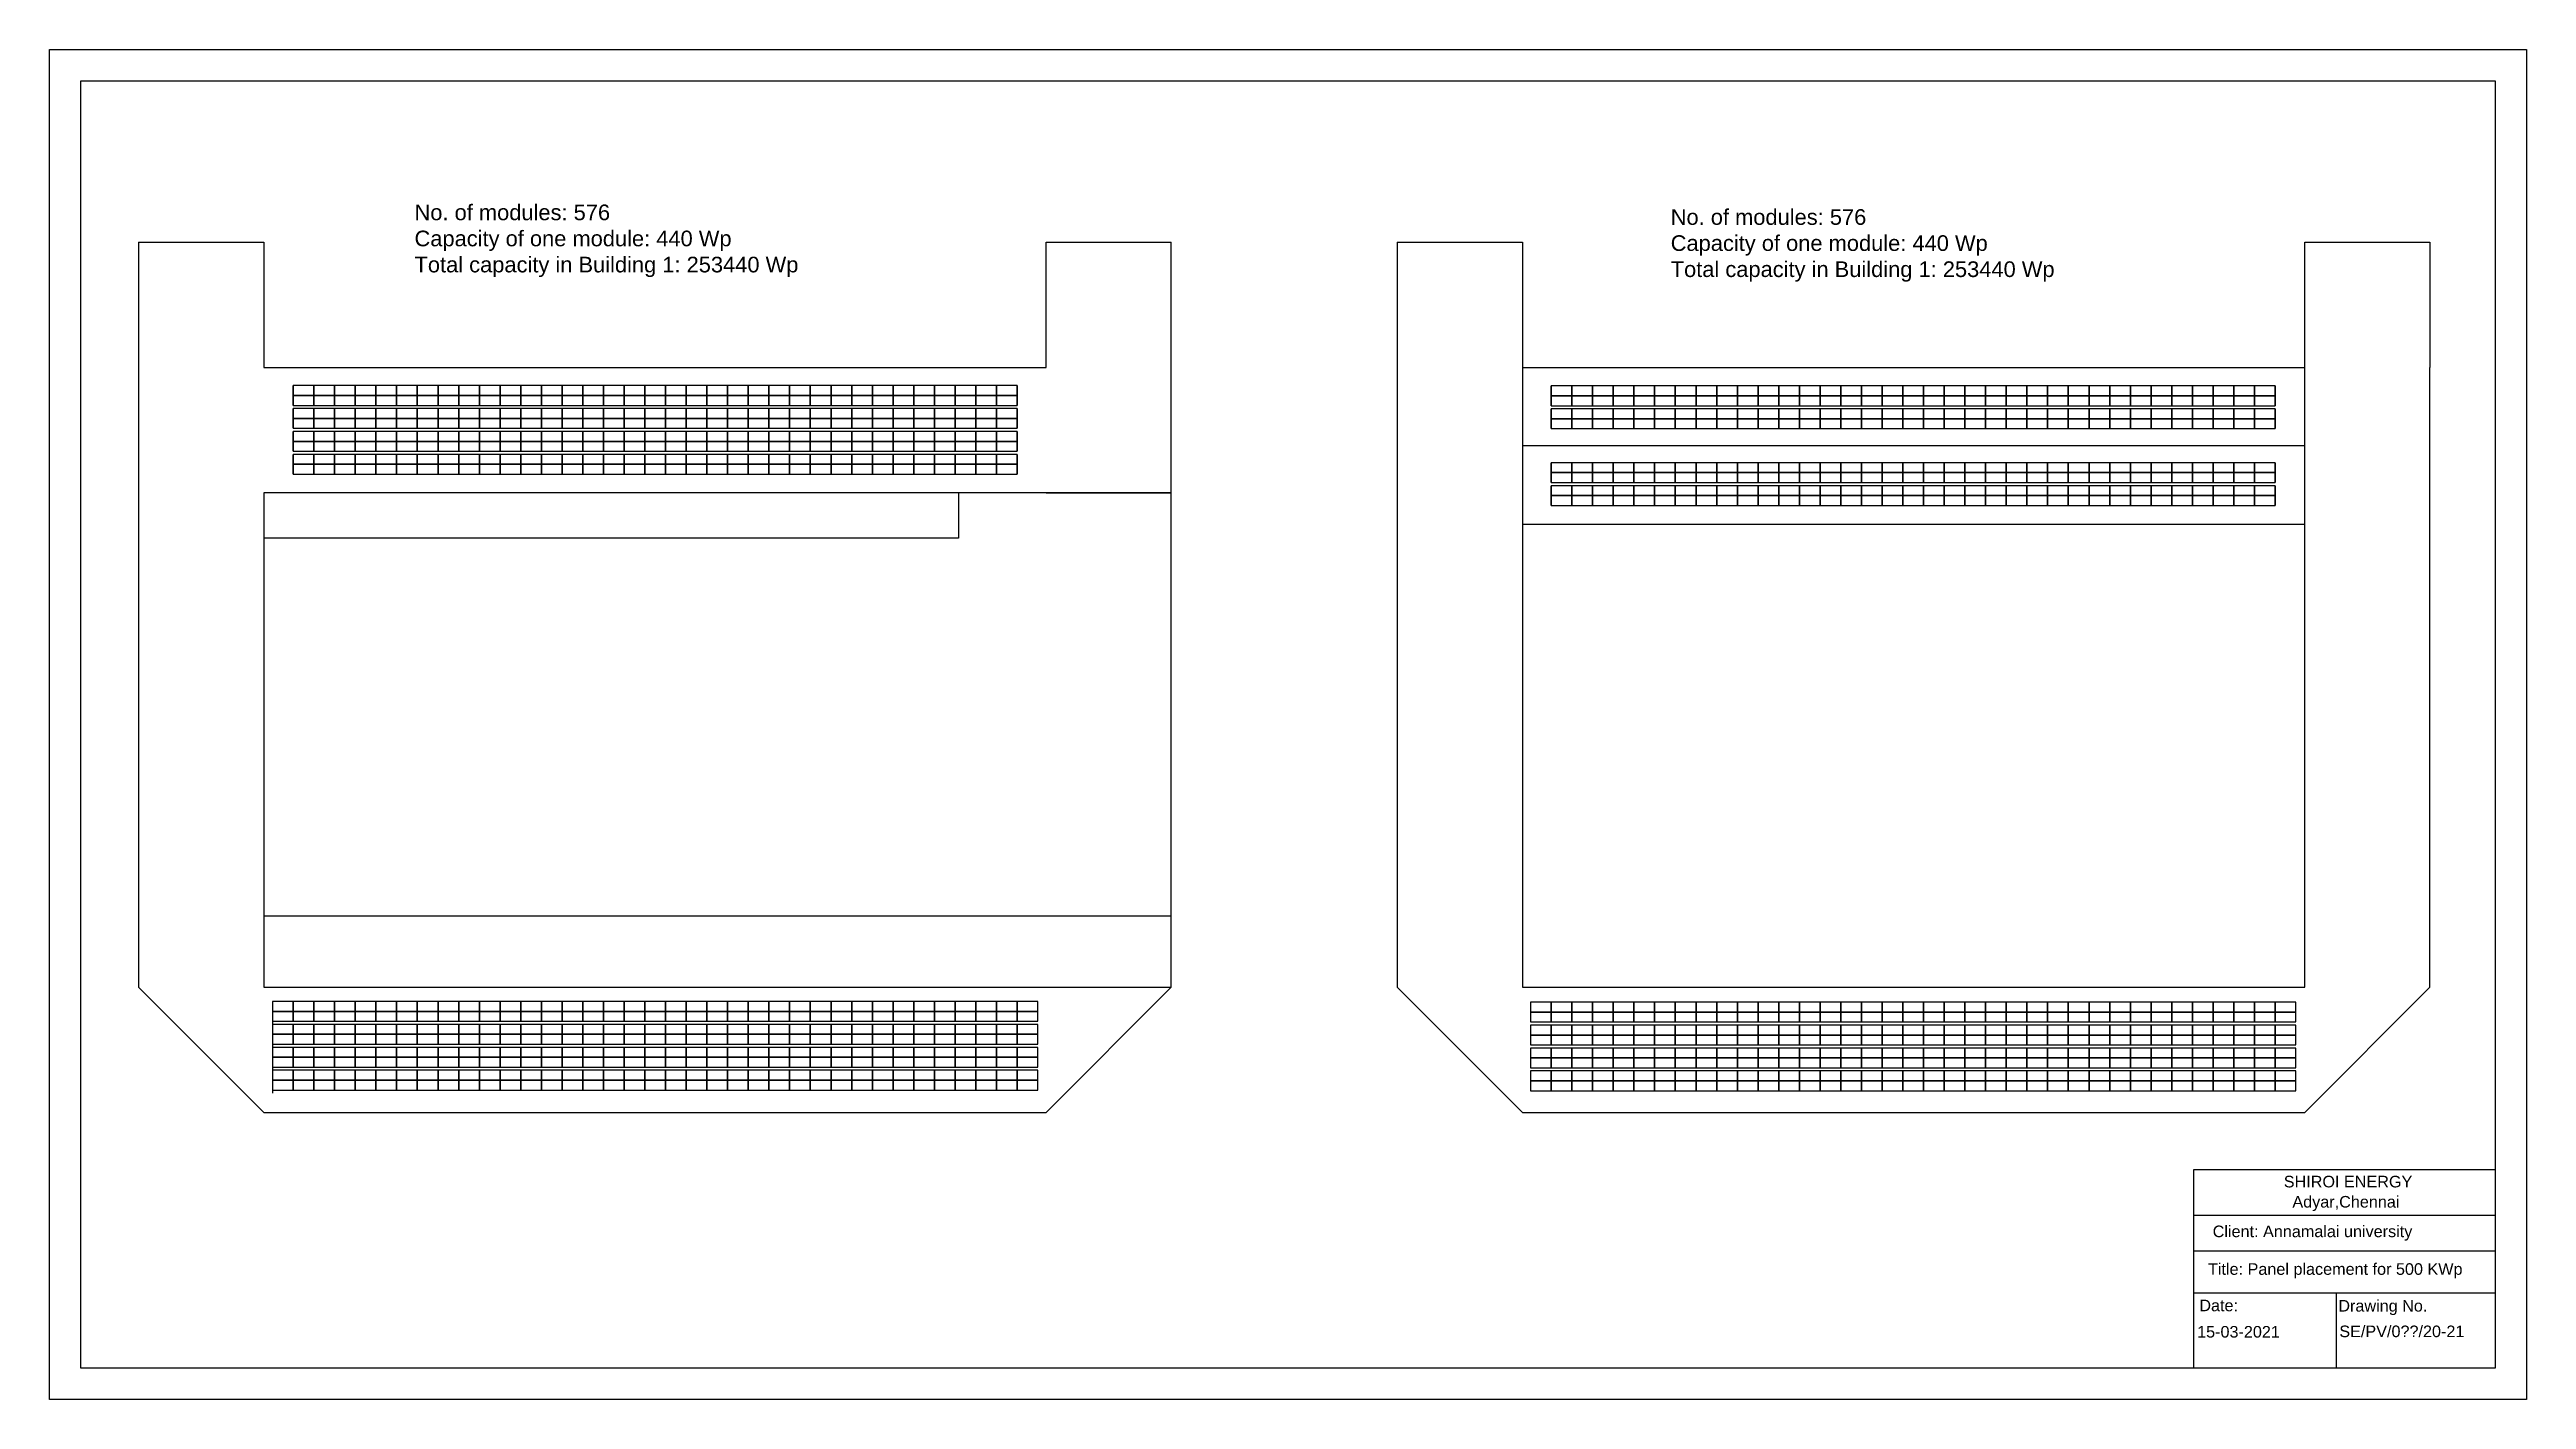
# Model space of a CAD drawing. Header units: inches. Extents: x -16 to 776, y -353 to 78.
import ezdxf

# ---------------------------------------------------------------- set-up
doc = ezdxf.new("R2010")
doc.units = ezdxf.units.IN
doc.header["$MEASUREMENT"] = 0
doc.styles.get("Standard").update_dxf_attribs({"font": 'arial.ttf'})

msp = doc.modelspace()

# ---------------------------------------------------------------- texts
at = {"attachment_point": 1}
for s, width, gutter_width, insert, char_height in [('No. of modules: 576\\PCapacity of one module: 440 Wp\\PTotal capacity in Building 1: 253440 Wp', 154.6668, 1, (100.93, 28.61), 5), ('No. of modules: 576\\PCapacity of one module: 440 Wp\\PTotal capacity in Building 1: 253440 Wp', 154.6668, 1, (502.37, 27.13), 5), ('SHIROI ENERGY', 52.0566, 0.277, (698.29, -281.67), 3.7015), ('Adyar,Chennai', 26.0202, 0.277, (701.05, -288.11), 3.7015), ('Client: Annamalai university', 88.4685, 0.277, (675.58, -297.57), 3.7015), ('Title: Panel placement for 500 KWp', 93.5685, 0.277, (674.08, -309.6), 3.7015), ('Date:', 26.0202, 0.277, (671.31, -321.23), 3.701), ('Drawing No.', 44.0268, 0.277, (715.73, -321.34), 3.7015), ('15-03-2021', 26.0202, 0.277, (670.6, -329.65), 3.701), ('SE/PV/0??/20-21', 26.0202, 0.277, (716.05, -329.51), 3.7015)]:
    msp.add_mtext_dynamic_manual_height_columns(s, width=width, gutter_width=gutter_width, heights=[0], dxfattribs=dict(at, insert=insert, char_height=char_height))

# ---------------------------------------------------------------- linework, layer by layer
for p, q in [((12.76, 16.55), (52.76, 16.55)), ((12.76, 16.55), (12.76, -221.45)), ((52.76, 16.55), (52.76, -23.45)), ((302.76, -23.45), (302.76, 16.55)), ((302.76, 16.55), (342.76, 16.55)), ((342.76, -221.45), (342.76, 16.55)), ((415.01, 16.55), (455.01, 16.55)), ((415.01, 16.55), (415.01, -221.45)), ((455.01, 16.55), (455.01, -23.45)), ((455.01, 16.55), (455.01, -221.45)), ((705.01, -23.45), (705.01, 16.55)), ((705.01, 16.55), (745.01, 16.55)), ((745.01, 16.55), (745.01, -23.45)), ((52.76, -23.45), (302.76, -23.45)), ((455.01, -23.45), (705.01, -23.45)), ((455.01, -23.45), (455.01, -73.45)), ((455.01, -23.45), (705.01, -23.45)), ((705.01, -48.45), (705.01, -23.45)), ((745.01, -221.45), (745.01, -23.45)), ((62.17, -32.4), (62.17, -29.24)), ((68.78, -29.24), (62.17, -29.24)), ((62.17, -29.24), (62.17, -32.4)), ((68.78, -32.4), (68.78, -29.24)), ((75.39, -29.24), (68.78, -29.24)), ((68.78, -29.24), (68.78, -32.4)), ((75.39, -32.4), (75.39, -29.24)), ((82, -29.24), (75.39, -29.24)), ((75.39, -29.24), (75.39, -32.4)), ((82, -32.4), (82, -29.24)), ((88.61, -29.24), (82, -29.24)), ((82, -29.24), (82, -32.4)), ((88.61, -32.4), (88.61, -29.24)), ((95.22, -29.24), (88.61, -29.24)), ((88.61, -29.24), (88.61, -32.4)), ((95.22, -32.4), (95.22, -29.24)), ((101.83, -29.24), (95.22, -29.24)), ((95.22, -29.24), (95.22, -32.4)), ((101.83, -32.4), (101.83, -29.24)), ((108.44, -29.24), (101.83, -29.24)), ((101.83, -29.24), (101.83, -32.4)), ((108.44, -32.4), (108.44, -29.24)), ((115.05, -29.24), (108.44, -29.24)), ((108.44, -29.24), (108.44, -32.4)), ((115.05, -32.4), (115.05, -29.24)), ((121.66, -29.24), (115.05, -29.24)), ((115.05, -29.24), (115.05, -32.4)), ((121.66, -32.4), (121.66, -29.24)), ((128.27, -29.24), (121.66, -29.24)), ((121.66, -29.24), (121.66, -32.4)), ((128.27, -32.4), (128.27, -29.24)), ((134.88, -29.24), (128.27, -29.24)), ((128.27, -29.24), (128.27, -32.4)), ((134.88, -32.4), (134.88, -29.24)), ((141.49, -29.24), (134.88, -29.24)), ((134.88, -29.24), (134.88, -32.4)), ((141.49, -32.4), (141.49, -29.24)), ((148.1, -29.24), (141.49, -29.24)), ((141.49, -29.24), (141.49, -32.4)), ((148.1, -32.4), (148.1, -29.24)), ((154.71, -29.24), (148.1, -29.24)), ((148.1, -29.24), (148.1, -32.4)), ((154.71, -32.4), (154.71, -29.24)), ((161.32, -29.24), (154.71, -29.24)), ((154.71, -29.24), (154.71, -32.4)), ((161.32, -32.4), (161.32, -29.24)), ((167.93, -29.24), (161.32, -29.24)), ((161.32, -29.24), (161.32, -32.4)), ((167.93, -32.4), (167.93, -29.24)), ((174.54, -29.24), (167.93, -29.24)), ((167.93, -29.24), (167.93, -32.4)), ((174.54, -32.4), (174.54, -29.24)), ((181.15, -29.24), (174.54, -29.24)), ((174.54, -29.24), (174.54, -32.4)), ((181.15, -32.4), (181.15, -29.24)), ((187.76, -29.24), (181.15, -29.24)), ((181.15, -29.24), (181.15, -32.4)), ((187.76, -32.4), (187.76, -29.24)), ((194.37, -29.24), (187.76, -29.24)), ((187.76, -29.24), (187.76, -32.4)), ((194.37, -32.4), (194.37, -29.24)), ((200.98, -29.24), (194.37, -29.24)), ((194.37, -29.24), (194.37, -32.4)), ((200.98, -32.4), (200.98, -29.24)), ((207.59, -29.24), (200.98, -29.24)), ((200.98, -29.24), (200.98, -32.4)), ((207.59, -32.4), (207.59, -29.24)), ((214.2, -29.24), (207.59, -29.24)), ((207.59, -29.24), (207.59, -32.4)), ((214.2, -32.4), (214.2, -29.24)), ((220.81, -29.24), (214.2, -29.24)), ((214.2, -29.24), (214.2, -32.4)), ((220.81, -32.4), (220.81, -29.24)), ((227.42, -29.24), (220.81, -29.24)), ((220.81, -29.24), (220.81, -32.4)), ((227.42, -32.4), (227.42, -29.24)), ((234.03, -29.24), (227.42, -29.24)), ((227.42, -29.24), (227.42, -32.4)), ((234.03, -32.4), (234.03, -29.24)), ((240.64, -29.24), (234.03, -29.24)), ((234.03, -29.24), (234.03, -32.4)), ((240.64, -32.4), (240.64, -29.24)), ((247.25, -29.24), (240.64, -29.24)), ((240.64, -29.24), (240.64, -32.4)), ((247.25, -32.4), (247.25, -29.24)), ((253.86, -29.24), (247.25, -29.24)), ((247.25, -29.24), (247.25, -32.4)), ((253.86, -32.4), (253.86, -29.24)), ((260.47, -29.24), (253.86, -29.24)), ((253.86, -29.24), (253.86, -32.4)), ((260.47, -32.4), (260.47, -29.24)), ((267.08, -29.24), (260.47, -29.24)), ((260.47, -29.24), (260.47, -32.4)), ((267.08, -32.4), (267.08, -29.24)), ((273.69, -29.24), (267.08, -29.24)), ((267.08, -29.24), (267.08, -32.4)), ((273.69, -32.4), (273.69, -29.24)), ((280.3, -29.24), (273.69, -29.24)), ((273.69, -29.24), (273.69, -32.4)), ((280.3, -32.4), (280.3, -29.24)), ((286.91, -29.24), (280.3, -29.24)), ((280.3, -29.24), (280.3, -32.4)), ((286.91, -32.4), (286.91, -29.24)), ((293.52, -29.24), (286.91, -29.24)), ((286.91, -29.24), (286.91, -32.4)), ((293.52, -32.4), (293.52, -29.24)), ((293.52, -29.24), (293.52, -32.4)), ((464.19, -32.5), (464.19, -29.34)), ((470.8, -29.34), (464.19, -29.34)), ((464.19, -29.34), (464.19, -32.5)), ((470.8, -32.5), (470.8, -29.34)), ((477.41, -29.34), (470.8, -29.34)), ((470.8, -29.34), (470.8, -32.5)), ((477.41, -32.5), (477.41, -29.34)), ((484.02, -29.34), (477.41, -29.34)), ((477.41, -29.34), (477.41, -32.5)), ((484.02, -32.5), (484.02, -29.34)), ((490.63, -29.34), (484.02, -29.34)), ((484.02, -29.34), (484.02, -32.5)), ((490.63, -32.5), (490.63, -29.34)), ((497.24, -29.34), (490.63, -29.34)), ((490.63, -29.34), (490.63, -32.5)), ((497.24, -32.5), (497.24, -29.34)), ((503.85, -29.34), (497.24, -29.34)), ((497.24, -29.34), (497.24, -32.5)), ((503.85, -32.5), (503.85, -29.34)), ((510.46, -29.34), (503.85, -29.34)), ((503.85, -29.34), (503.85, -32.5)), ((510.46, -32.5), (510.46, -29.34)), ((517.07, -29.34), (510.46, -29.34)), ((510.46, -29.34), (510.46, -32.5)), ((517.07, -32.5), (517.07, -29.34)), ((523.68, -29.34), (517.07, -29.34)), ((517.07, -29.34), (517.07, -32.5)), ((523.68, -32.5), (523.68, -29.34)), ((530.29, -29.34), (523.68, -29.34)), ((523.68, -29.34), (523.68, -32.5)), ((530.29, -32.5), (530.29, -29.34)), ((536.9, -29.34), (530.29, -29.34)), ((530.29, -29.34), (530.29, -32.5)), ((536.9, -32.5), (536.9, -29.34)), ((543.51, -29.34), (536.9, -29.34)), ((536.9, -29.34), (536.9, -32.5)), ((543.51, -32.5), (543.51, -29.34)), ((550.12, -29.34), (543.51, -29.34)), ((543.51, -29.34), (543.51, -32.5)), ((550.12, -32.5), (550.12, -29.34)), ((556.73, -29.34), (550.12, -29.34)), ((550.12, -29.34), (550.12, -32.5)), ((556.73, -32.5), (556.73, -29.34)), ((563.34, -29.34), (556.73, -29.34)), ((556.73, -29.34), (556.73, -32.5)), ((563.34, -32.5), (563.34, -29.34)), ((569.95, -29.34), (563.34, -29.34)), ((563.34, -29.34), (563.34, -32.5)), ((569.95, -32.5), (569.95, -29.34)), ((576.56, -29.34), (569.95, -29.34)), ((569.95, -29.34), (569.95, -32.5)), ((576.56, -32.5), (576.56, -29.34)), ((583.17, -29.34), (576.56, -29.34)), ((576.56, -29.34), (576.56, -32.5)), ((583.17, -32.5), (583.17, -29.34)), ((589.78, -29.34), (583.17, -29.34)), ((583.17, -29.34), (583.17, -32.5)), ((589.78, -32.5), (589.78, -29.34)), ((596.39, -29.34), (589.78, -29.34)), ((589.78, -29.34), (589.78, -32.5)), ((596.39, -32.5), (596.39, -29.34)), ((603, -29.34), (596.39, -29.34)), ((596.39, -29.34), (596.39, -32.5)), ((603, -32.5), (603, -29.34)), ((609.61, -29.34), (603, -29.34)), ((603, -29.34), (603, -32.5)), ((609.61, -32.5), (609.61, -29.34)), ((616.22, -29.34), (609.61, -29.34)), ((609.61, -29.34), (609.61, -32.5)), ((616.22, -32.5), (616.22, -29.34)), ((622.83, -29.34), (616.22, -29.34)), ((616.22, -29.34), (616.22, -32.5)), ((622.83, -32.5), (622.83, -29.34)), ((629.44, -29.34), (622.83, -29.34)), ((622.83, -29.34), (622.83, -32.5)), ((629.44, -32.5), (629.44, -29.34)), ((636.05, -29.34), (629.44, -29.34)), ((629.44, -29.34), (629.44, -32.5)), ((636.05, -32.5), (636.05, -29.34)), ((642.66, -29.34), (636.05, -29.34)), ((636.05, -29.34), (636.05, -32.5)), ((642.66, -32.5), (642.66, -29.34)), ((649.27, -29.34), (642.66, -29.34)), ((642.66, -29.34), (642.66, -32.5)), ((649.27, -32.5), (649.27, -29.34)), ((655.88, -29.34), (649.27, -29.34)), ((649.27, -29.34), (649.27, -32.5)), ((655.88, -32.5), (655.88, -29.34)), ((662.49, -29.34), (655.88, -29.34)), ((655.88, -29.34), (655.88, -32.5)), ((662.49, -32.5), (662.49, -29.34)), ((669.1, -29.34), (662.49, -29.34)), ((662.49, -29.34), (662.49, -32.5)), ((669.1, -32.5), (669.1, -29.34)), ((675.71, -29.34), (669.1, -29.34)), ((669.1, -29.34), (669.1, -32.5)), ((675.71, -32.5), (675.71, -29.34)), ((682.32, -29.34), (675.71, -29.34)), ((675.71, -29.34), (675.71, -32.5)), ((682.32, -32.5), (682.32, -29.34)), ((688.93, -29.34), (682.32, -29.34)), ((682.32, -29.34), (682.32, -32.5)), ((688.93, -32.5), (688.93, -29.34)), ((695.54, -29.34), (688.93, -29.34)), ((688.93, -29.34), (688.93, -32.5)), ((695.54, -32.5), (695.54, -29.34)), ((695.54, -29.34), (695.54, -32.5)), ((62.17, -32.4), (68.78, -32.4)), ((62.17, -35.56), (62.17, -32.4)), ((68.78, -32.4), (62.17, -32.4)), ((62.17, -32.4), (62.17, -35.56)), ((62.17, -35.56), (68.78, -35.56)), ((62.17, -39.72), (62.17, -36.56)), ((68.78, -36.56), (62.17, -36.56)), ((62.17, -36.56), (62.17, -39.72)), ((68.78, -32.4), (75.39, -32.4)), ((68.78, -35.56), (68.78, -32.4)), ((75.39, -32.4), (68.78, -32.4)), ((68.78, -32.4), (68.78, -35.56)), ((68.78, -35.56), (75.39, -35.56)), ((68.78, -39.72), (68.78, -36.56)), ((75.39, -36.56), (68.78, -36.56)), ((68.78, -36.56), (68.78, -39.72)), ((75.39, -32.4), (82, -32.4)), ((75.39, -35.56), (75.39, -32.4)), ((82, -32.4), (75.39, -32.4)), ((75.39, -32.4), (75.39, -35.56)), ((75.39, -35.56), (82, -35.56)), ((75.39, -39.72), (75.39, -36.56)), ((82, -36.56), (75.39, -36.56)), ((75.39, -36.56), (75.39, -39.72)), ((82, -32.4), (88.61, -32.4)), ((82, -35.56), (82, -32.4)), ((88.61, -32.4), (82, -32.4)), ((82, -32.4), (82, -35.56)), ((82, -35.56), (88.61, -35.56)), ((82, -39.72), (82, -36.56)), ((88.61, -36.56), (82, -36.56)), ((82, -36.56), (82, -39.72)), ((88.61, -32.4), (95.22, -32.4)), ((88.61, -35.56), (88.61, -32.4)), ((95.22, -32.4), (88.61, -32.4)), ((88.61, -32.4), (88.61, -35.56)), ((88.61, -35.56), (95.22, -35.56)), ((88.61, -39.72), (88.61, -36.56)), ((95.22, -36.56), (88.61, -36.56)), ((88.61, -36.56), (88.61, -39.72)), ((95.22, -32.4), (101.83, -32.4)), ((95.22, -35.56), (95.22, -32.4)), ((101.83, -32.4), (95.22, -32.4)), ((95.22, -32.4), (95.22, -35.56)), ((95.22, -35.56), (101.83, -35.56)), ((95.22, -39.72), (95.22, -36.56)), ((101.83, -36.56), (95.22, -36.56)), ((95.22, -36.56), (95.22, -39.72)), ((101.83, -35.56), (101.83, -32.4)), ((101.83, -32.4), (108.44, -32.4)), ((108.44, -32.4), (101.83, -32.4)), ((101.83, -32.4), (101.83, -35.56)), ((101.83, -35.56), (108.44, -35.56)), ((101.83, -39.72), (101.83, -36.56)), ((108.44, -36.56), (101.83, -36.56)), ((101.83, -36.56), (101.83, -39.72)), ((108.44, -32.4), (115.05, -32.4)), ((108.44, -35.56), (108.44, -32.4)), ((115.05, -32.4), (108.44, -32.4)), ((108.44, -32.4), (108.44, -35.56)), ((108.44, -35.56), (115.05, -35.56)), ((108.44, -39.72), (108.44, -36.56)), ((115.05, -36.56), (108.44, -36.56)), ((108.44, -36.56), (108.44, -39.72)), ((115.05, -32.4), (121.66, -32.4)), ((115.05, -35.56), (115.05, -32.4)), ((121.66, -32.4), (115.05, -32.4)), ((115.05, -32.4), (115.05, -35.56)), ((115.05, -35.56), (121.66, -35.56)), ((115.05, -39.72), (115.05, -36.56)), ((121.66, -36.56), (115.05, -36.56)), ((115.05, -36.56), (115.05, -39.72)), ((121.66, -32.4), (128.27, -32.4)), ((121.66, -35.56), (121.66, -32.4)), ((128.27, -32.4), (121.66, -32.4)), ((121.66, -32.4), (121.66, -35.56)), ((121.66, -35.56), (128.27, -35.56)), ((121.66, -39.72), (121.66, -36.56)), ((128.27, -36.56), (121.66, -36.56)), ((121.66, -36.56), (121.66, -39.72)), ((128.27, -32.4), (134.88, -32.4)), ((128.27, -35.56), (128.27, -32.4)), ((134.88, -32.4), (128.27, -32.4)), ((128.27, -32.4), (128.27, -35.56)), ((128.27, -35.56), (134.88, -35.56)), ((128.27, -39.72), (128.27, -36.56)), ((134.88, -36.56), (128.27, -36.56)), ((128.27, -36.56), (128.27, -39.72)), ((134.88, -32.4), (141.49, -32.4)), ((134.88, -35.56), (134.88, -32.4)), ((141.49, -32.4), (134.88, -32.4)), ((134.88, -32.4), (134.88, -35.56)), ((134.88, -35.56), (141.49, -35.56)), ((134.88, -39.72), (134.88, -36.56)), ((141.49, -36.56), (134.88, -36.56)), ((134.88, -36.56), (134.88, -39.72)), ((141.49, -32.4), (148.1, -32.4)), ((141.49, -35.56), (141.49, -32.4)), ((148.1, -32.4), (141.49, -32.4)), ((141.49, -32.4), (141.49, -35.56)), ((141.49, -35.56), (148.1, -35.56)), ((141.49, -39.72), (141.49, -36.56)), ((148.1, -36.56), (141.49, -36.56)), ((141.49, -36.56), (141.49, -39.72)), ((148.1, -35.56), (148.1, -32.4)), ((148.1, -32.4), (154.71, -32.4)), ((154.71, -32.4), (148.1, -32.4)), ((148.1, -32.4), (148.1, -35.56)), ((148.1, -35.56), (154.71, -35.56)), ((148.1, -39.72), (148.1, -36.56)), ((154.71, -36.56), (148.1, -36.56)), ((148.1, -36.56), (148.1, -39.72)), ((154.71, -32.4), (161.32, -32.4)), ((154.71, -35.56), (154.71, -32.4)), ((161.32, -32.4), (154.71, -32.4)), ((154.71, -32.4), (154.71, -35.56)), ((154.71, -35.56), (161.32, -35.56)), ((154.71, -39.72), (154.71, -36.56)), ((161.32, -36.56), (154.71, -36.56)), ((154.71, -36.56), (154.71, -39.72)), ((161.32, -32.4), (167.93, -32.4)), ((161.32, -35.56), (161.32, -32.4)), ((167.93, -32.4), (161.32, -32.4)), ((161.32, -32.4), (161.32, -35.56)), ((161.32, -35.56), (167.93, -35.56)), ((161.32, -39.72), (161.32, -36.56)), ((167.93, -36.56), (161.32, -36.56)), ((161.32, -36.56), (161.32, -39.72)), ((167.93, -32.4), (174.54, -32.4)), ((167.93, -35.56), (167.93, -32.4)), ((174.54, -32.4), (167.93, -32.4)), ((167.93, -32.4), (167.93, -35.56)), ((167.93, -35.56), (174.54, -35.56)), ((167.93, -39.72), (167.93, -36.56)), ((174.54, -36.56), (167.93, -36.56)), ((167.93, -36.56), (167.93, -39.72)), ((174.54, -32.4), (181.15, -32.4)), ((174.54, -35.56), (174.54, -32.4)), ((181.15, -32.4), (174.54, -32.4)), ((174.54, -32.4), (174.54, -35.56)), ((174.54, -35.56), (181.15, -35.56)), ((174.54, -39.72), (174.54, -36.56)), ((181.15, -36.56), (174.54, -36.56)), ((174.54, -36.56), (174.54, -39.72)), ((181.15, -32.4), (187.76, -32.4)), ((181.15, -35.56), (181.15, -32.4)), ((187.76, -32.4), (181.15, -32.4)), ((181.15, -32.4), (181.15, -35.56)), ((181.15, -35.56), (187.76, -35.56)), ((181.15, -39.72), (181.15, -36.56)), ((187.76, -36.56), (181.15, -36.56)), ((181.15, -36.56), (181.15, -39.72)), ((187.76, -32.4), (194.37, -32.4)), ((187.76, -35.56), (187.76, -32.4)), ((194.37, -32.4), (187.76, -32.4)), ((187.76, -32.4), (187.76, -35.56)), ((187.76, -35.56), (194.37, -35.56)), ((187.76, -39.72), (187.76, -36.56)), ((194.37, -36.56), (187.76, -36.56)), ((187.76, -36.56), (187.76, -39.72)), ((194.37, -35.56), (194.37, -32.4)), ((194.37, -32.4), (200.98, -32.4)), ((200.98, -32.4), (194.37, -32.4)), ((194.37, -32.4), (194.37, -35.56)), ((194.37, -35.56), (200.98, -35.56)), ((194.37, -39.72), (194.37, -36.56)), ((200.98, -36.56), (194.37, -36.56)), ((194.37, -36.56), (194.37, -39.72)), ((200.98, -32.4), (207.59, -32.4)), ((200.98, -35.56), (200.98, -32.4)), ((207.59, -32.4), (200.98, -32.4)), ((200.98, -32.4), (200.98, -35.56)), ((200.98, -35.56), (207.59, -35.56)), ((200.98, -39.72), (200.98, -36.56)), ((207.59, -36.56), (200.98, -36.56)), ((200.98, -36.56), (200.98, -39.72)), ((207.59, -32.4), (214.2, -32.4)), ((207.59, -35.56), (207.59, -32.4)), ((214.2, -32.4), (207.59, -32.4)), ((207.59, -32.4), (207.59, -35.56)), ((207.59, -35.56), (214.2, -35.56)), ((207.59, -39.72), (207.59, -36.56)), ((214.2, -36.56), (207.59, -36.56)), ((207.59, -36.56), (207.59, -39.72)), ((214.2, -32.4), (220.81, -32.4)), ((214.2, -35.56), (214.2, -32.4)), ((220.81, -32.4), (214.2, -32.4)), ((214.2, -32.4), (214.2, -35.56)), ((214.2, -35.56), (220.81, -35.56)), ((214.2, -39.72), (214.2, -36.56)), ((220.81, -36.56), (214.2, -36.56)), ((214.2, -36.56), (214.2, -39.72)), ((220.81, -32.4), (227.42, -32.4)), ((220.81, -35.56), (220.81, -32.4)), ((227.42, -32.4), (220.81, -32.4)), ((220.81, -32.4), (220.81, -35.56)), ((220.81, -35.56), (227.42, -35.56)), ((220.81, -39.72), (220.81, -36.56)), ((227.42, -36.56), (220.81, -36.56)), ((220.81, -36.56), (220.81, -39.72)), ((227.42, -32.4), (234.03, -32.4)), ((227.42, -35.56), (227.42, -32.4)), ((234.03, -32.4), (227.42, -32.4)), ((227.42, -32.4), (227.42, -35.56)), ((227.42, -35.56), (234.03, -35.56)), ((227.42, -39.72), (227.42, -36.56)), ((234.03, -36.56), (227.42, -36.56)), ((227.42, -36.56), (227.42, -39.72)), ((234.03, -32.4), (240.64, -32.4)), ((234.03, -35.56), (234.03, -32.4)), ((240.64, -32.4), (234.03, -32.4)), ((234.03, -32.4), (234.03, -35.56)), ((234.03, -35.56), (240.64, -35.56)), ((234.03, -39.72), (234.03, -36.56)), ((240.64, -36.56), (234.03, -36.56)), ((234.03, -36.56), (234.03, -39.72)), ((240.64, -35.56), (240.64, -32.4)), ((240.64, -32.4), (247.25, -32.4)), ((247.25, -32.4), (240.64, -32.4)), ((240.64, -32.4), (240.64, -35.56)), ((240.64, -35.56), (247.25, -35.56)), ((240.64, -39.72), (240.64, -36.56)), ((247.25, -36.56), (240.64, -36.56)), ((240.64, -36.56), (240.64, -39.72)), ((247.25, -32.4), (253.86, -32.4)), ((247.25, -35.56), (247.25, -32.4)), ((253.86, -32.4), (247.25, -32.4)), ((247.25, -32.4), (247.25, -35.56)), ((247.25, -35.56), (253.86, -35.56)), ((247.25, -39.72), (247.25, -36.56)), ((253.86, -36.56), (247.25, -36.56)), ((247.25, -36.56), (247.25, -39.72)), ((253.86, -32.4), (260.47, -32.4)), ((253.86, -35.56), (253.86, -32.4)), ((260.47, -32.4), (253.86, -32.4)), ((253.86, -32.4), (253.86, -35.56)), ((253.86, -35.56), (260.47, -35.56)), ((253.86, -39.72), (253.86, -36.56)), ((260.47, -36.56), (253.86, -36.56)), ((253.86, -36.56), (253.86, -39.72)), ((260.47, -32.4), (267.08, -32.4)), ((260.47, -35.56), (260.47, -32.4)), ((267.08, -32.4), (260.47, -32.4)), ((260.47, -32.4), (260.47, -35.56)), ((260.47, -35.56), (267.08, -35.56)), ((260.47, -39.72), (260.47, -36.56)), ((267.08, -36.56), (260.47, -36.56)), ((260.47, -36.56), (260.47, -39.72)), ((267.08, -32.4), (273.69, -32.4)), ((267.08, -35.56), (267.08, -32.4)), ((273.69, -32.4), (267.08, -32.4)), ((267.08, -32.4), (267.08, -35.56)), ((267.08, -35.56), (273.69, -35.56)), ((267.08, -39.72), (267.08, -36.56)), ((273.69, -36.56), (267.08, -36.56)), ((267.08, -36.56), (267.08, -39.72)), ((273.69, -32.4), (280.3, -32.4)), ((273.69, -35.56), (273.69, -32.4)), ((280.3, -32.4), (273.69, -32.4)), ((273.69, -32.4), (273.69, -35.56)), ((273.69, -35.56), (280.3, -35.56)), ((273.69, -39.72), (273.69, -36.56)), ((280.3, -36.56), (273.69, -36.56)), ((273.69, -36.56), (273.69, -39.72)), ((280.3, -32.4), (286.91, -32.4)), ((280.3, -35.56), (280.3, -32.4)), ((286.91, -32.4), (280.3, -32.4)), ((280.3, -32.4), (280.3, -35.56)), ((280.3, -35.56), (286.91, -35.56)), ((280.3, -39.72), (280.3, -36.56)), ((286.91, -36.56), (280.3, -36.56)), ((280.3, -36.56), (280.3, -39.72)), ((286.91, -35.56), (286.91, -32.4)), ((286.91, -32.4), (293.52, -32.4)), ((293.52, -32.4), (286.91, -32.4)), ((286.91, -32.4), (286.91, -35.56)), ((286.91, -35.56), (293.52, -35.56)), ((286.91, -39.72), (286.91, -36.56)), ((293.52, -36.56), (286.91, -36.56)), ((286.91, -36.56), (286.91, -39.72)), ((293.52, -35.56), (293.52, -32.4)), ((293.52, -32.4), (293.52, -35.56)), ((293.52, -39.72), (293.52, -36.56)), ((293.52, -36.56), (293.52, -39.72)), ((464.19, -32.5), (470.8, -32.5)), ((464.19, -35.66), (464.19, -32.5)), ((470.8, -32.5), (464.19, -32.5)), ((464.19, -32.5), (464.19, -35.66)), ((464.19, -35.66), (470.8, -35.66)), ((464.19, -39.82), (464.19, -36.66)), ((470.8, -36.66), (464.19, -36.66)), ((464.19, -36.66), (464.19, -39.82)), ((470.8, -32.5), (477.41, -32.5)), ((470.8, -35.66), (470.8, -32.5)), ((477.41, -32.5), (470.8, -32.5)), ((470.8, -32.5), (470.8, -35.66)), ((470.8, -35.66), (477.41, -35.66)), ((470.8, -39.82), (470.8, -36.66)), ((477.41, -36.66), (470.8, -36.66)), ((470.8, -36.66), (470.8, -39.82)), ((477.41, -32.5), (484.02, -32.5)), ((477.41, -35.66), (477.41, -32.5)), ((484.02, -32.5), (477.41, -32.5)), ((477.41, -32.5), (477.41, -35.66)), ((477.41, -35.66), (484.02, -35.66)), ((477.41, -39.82), (477.41, -36.66)), ((484.02, -36.66), (477.41, -36.66)), ((477.41, -36.66), (477.41, -39.82)), ((484.02, -32.5), (490.63, -32.5)), ((484.02, -35.66), (484.02, -32.5)), ((490.63, -32.5), (484.02, -32.5)), ((484.02, -32.5), (484.02, -35.66)), ((484.02, -35.66), (490.63, -35.66)), ((484.02, -39.82), (484.02, -36.66)), ((490.63, -36.66), (484.02, -36.66)), ((484.02, -36.66), (484.02, -39.82)), ((490.63, -32.5), (497.24, -32.5)), ((490.63, -35.66), (490.63, -32.5)), ((497.24, -32.5), (490.63, -32.5)), ((490.63, -32.5), (490.63, -35.66)), ((490.63, -35.66), (497.24, -35.66)), ((490.63, -39.82), (490.63, -36.66)), ((497.24, -36.66), (490.63, -36.66)), ((490.63, -36.66), (490.63, -39.82)), ((497.24, -32.5), (503.85, -32.5)), ((497.24, -35.66), (497.24, -32.5)), ((503.85, -32.5), (497.24, -32.5)), ((497.24, -32.5), (497.24, -35.66)), ((497.24, -35.66), (503.85, -35.66)), ((497.24, -39.82), (497.24, -36.66)), ((503.85, -36.66), (497.24, -36.66)), ((497.24, -36.66), (497.24, -39.82)), ((503.85, -35.66), (503.85, -32.5)), ((503.85, -32.5), (510.46, -32.5)), ((510.46, -32.5), (503.85, -32.5)), ((503.85, -32.5), (503.85, -35.66)), ((503.85, -35.66), (510.46, -35.66)), ((503.85, -39.82), (503.85, -36.66)), ((510.46, -36.66), (503.85, -36.66)), ((503.85, -36.66), (503.85, -39.82)), ((510.46, -32.5), (517.07, -32.5)), ((510.46, -35.66), (510.46, -32.5)), ((517.07, -32.5), (510.46, -32.5)), ((510.46, -32.5), (510.46, -35.66)), ((510.46, -35.66), (517.07, -35.66)), ((510.46, -39.82), (510.46, -36.66)), ((517.07, -36.66), (510.46, -36.66)), ((510.46, -36.66), (510.46, -39.82)), ((517.07, -32.5), (523.68, -32.5)), ((517.07, -35.66), (517.07, -32.5)), ((523.68, -32.5), (517.07, -32.5)), ((517.07, -32.5), (517.07, -35.66)), ((517.07, -35.66), (523.68, -35.66)), ((517.07, -39.82), (517.07, -36.66)), ((523.68, -36.66), (517.07, -36.66)), ((517.07, -36.66), (517.07, -39.82)), ((523.68, -32.5), (530.29, -32.5)), ((523.68, -35.66), (523.68, -32.5)), ((530.29, -32.5), (523.68, -32.5)), ((523.68, -32.5), (523.68, -35.66)), ((523.68, -35.66), (530.29, -35.66)), ((523.68, -39.82), (523.68, -36.66)), ((530.29, -36.66), (523.68, -36.66)), ((523.68, -36.66), (523.68, -39.82)), ((530.29, -32.5), (536.9, -32.5)), ((530.29, -35.66), (530.29, -32.5)), ((536.9, -32.5), (530.29, -32.5)), ((530.29, -32.5), (530.29, -35.66)), ((530.29, -35.66), (536.9, -35.66)), ((530.29, -39.82), (530.29, -36.66)), ((536.9, -36.66), (530.29, -36.66)), ((530.29, -36.66), (530.29, -39.82)), ((536.9, -32.5), (543.51, -32.5)), ((536.9, -35.66), (536.9, -32.5)), ((543.51, -32.5), (536.9, -32.5)), ((536.9, -32.5), (536.9, -35.66)), ((536.9, -35.66), (543.51, -35.66)), ((536.9, -39.82), (536.9, -36.66)), ((543.51, -36.66), (536.9, -36.66)), ((536.9, -36.66), (536.9, -39.82)), ((543.51, -32.5), (550.12, -32.5)), ((543.51, -35.66), (543.51, -32.5)), ((550.12, -32.5), (543.51, -32.5)), ((543.51, -32.5), (543.51, -35.66)), ((543.51, -35.66), (550.12, -35.66)), ((543.51, -39.82), (543.51, -36.66)), ((550.12, -36.66), (543.51, -36.66)), ((543.51, -36.66), (543.51, -39.82)), ((550.12, -35.66), (550.12, -32.5)), ((550.12, -32.5), (556.73, -32.5)), ((556.73, -32.5), (550.12, -32.5)), ((550.12, -32.5), (550.12, -35.66)), ((550.12, -35.66), (556.73, -35.66)), ((550.12, -39.82), (550.12, -36.66)), ((556.73, -36.66), (550.12, -36.66)), ((550.12, -36.66), (550.12, -39.82)), ((556.73, -32.5), (563.34, -32.5)), ((556.73, -35.66), (556.73, -32.5)), ((563.34, -32.5), (556.73, -32.5)), ((556.73, -32.5), (556.73, -35.66)), ((556.73, -35.66), (563.34, -35.66)), ((556.73, -39.82), (556.73, -36.66)), ((563.34, -36.66), (556.73, -36.66)), ((556.73, -36.66), (556.73, -39.82)), ((563.34, -32.5), (569.95, -32.5)), ((563.34, -35.66), (563.34, -32.5)), ((569.95, -32.5), (563.34, -32.5)), ((563.34, -32.5), (563.34, -35.66)), ((563.34, -35.66), (569.95, -35.66)), ((563.34, -39.82), (563.34, -36.66)), ((569.95, -36.66), (563.34, -36.66)), ((563.34, -36.66), (563.34, -39.82)), ((569.95, -32.5), (576.56, -32.5)), ((569.95, -35.66), (569.95, -32.5)), ((576.56, -32.5), (569.95, -32.5)), ((569.95, -32.5), (569.95, -35.66)), ((569.95, -35.66), (576.56, -35.66)), ((569.95, -39.82), (569.95, -36.66)), ((576.56, -36.66), (569.95, -36.66)), ((569.95, -36.66), (569.95, -39.82)), ((576.56, -32.5), (583.17, -32.5)), ((576.56, -35.66), (576.56, -32.5)), ((583.17, -32.5), (576.56, -32.5)), ((576.56, -32.5), (576.56, -35.66)), ((576.56, -35.66), (583.17, -35.66)), ((576.56, -39.82), (576.56, -36.66)), ((583.17, -36.66), (576.56, -36.66)), ((576.56, -36.66), (576.56, -39.82)), ((583.17, -32.5), (589.78, -32.5)), ((583.17, -35.66), (583.17, -32.5)), ((589.78, -32.5), (583.17, -32.5)), ((583.17, -32.5), (583.17, -35.66)), ((583.17, -35.66), (589.78, -35.66)), ((583.17, -39.82), (583.17, -36.66)), ((589.78, -36.66), (583.17, -36.66)), ((583.17, -36.66), (583.17, -39.82)), ((589.78, -32.5), (596.39, -32.5)), ((589.78, -35.66), (589.78, -32.5)), ((596.39, -32.5), (589.78, -32.5)), ((589.78, -32.5), (589.78, -35.66)), ((589.78, -35.66), (596.39, -35.66)), ((589.78, -39.82), (589.78, -36.66)), ((596.39, -36.66), (589.78, -36.66)), ((589.78, -36.66), (589.78, -39.82)), ((596.39, -35.66), (596.39, -32.5)), ((596.39, -32.5), (603, -32.5)), ((603, -32.5), (596.39, -32.5)), ((596.39, -32.5), (596.39, -35.66)), ((596.39, -35.66), (603, -35.66)), ((596.39, -39.82), (596.39, -36.66)), ((603, -36.66), (596.39, -36.66)), ((596.39, -36.66), (596.39, -39.82)), ((603, -32.5), (609.61, -32.5)), ((603, -35.66), (603, -32.5)), ((609.61, -32.5), (603, -32.5)), ((603, -32.5), (603, -35.66)), ((603, -35.66), (609.61, -35.66)), ((603, -39.82), (603, -36.66)), ((609.61, -36.66), (603, -36.66)), ((603, -36.66), (603, -39.82)), ((609.61, -32.5), (616.22, -32.5)), ((609.61, -35.66), (609.61, -32.5)), ((616.22, -32.5), (609.61, -32.5)), ((609.61, -32.5), (609.61, -35.66)), ((609.61, -35.66), (616.22, -35.66)), ((609.61, -39.82), (609.61, -36.66)), ((616.22, -36.66), (609.61, -36.66)), ((609.61, -36.66), (609.61, -39.82)), ((616.22, -32.5), (622.83, -32.5)), ((616.22, -35.66), (616.22, -32.5)), ((622.83, -32.5), (616.22, -32.5)), ((616.22, -32.5), (616.22, -35.66)), ((616.22, -35.66), (622.83, -35.66)), ((616.22, -39.82), (616.22, -36.66)), ((622.83, -36.66), (616.22, -36.66)), ((616.22, -36.66), (616.22, -39.82)), ((622.83, -32.5), (629.44, -32.5)), ((622.83, -35.66), (622.83, -32.5)), ((629.44, -32.5), (622.83, -32.5)), ((622.83, -32.5), (622.83, -35.66)), ((622.83, -35.66), (629.44, -35.66)), ((622.83, -39.82), (622.83, -36.66)), ((629.44, -36.66), (622.83, -36.66)), ((622.83, -36.66), (622.83, -39.82)), ((629.44, -32.5), (636.05, -32.5)), ((629.44, -35.66), (629.44, -32.5)), ((636.05, -32.5), (629.44, -32.5)), ((629.44, -32.5), (629.44, -35.66)), ((629.44, -35.66), (636.05, -35.66)), ((629.44, -39.82), (629.44, -36.66)), ((636.05, -36.66), (629.44, -36.66)), ((629.44, -36.66), (629.44, -39.82)), ((636.05, -32.5), (642.66, -32.5)), ((636.05, -35.66), (636.05, -32.5)), ((642.66, -32.5), (636.05, -32.5)), ((636.05, -32.5), (636.05, -35.66)), ((636.05, -35.66), (642.66, -35.66)), ((636.05, -39.82), (636.05, -36.66)), ((642.66, -36.66), (636.05, -36.66)), ((636.05, -36.66), (636.05, -39.82)), ((642.66, -35.66), (642.66, -32.5)), ((642.66, -32.5), (649.27, -32.5)), ((649.27, -32.5), (642.66, -32.5)), ((642.66, -32.5), (642.66, -35.66)), ((642.66, -35.66), (649.27, -35.66)), ((642.66, -39.82), (642.66, -36.66)), ((649.27, -36.66), (642.66, -36.66)), ((642.66, -36.66), (642.66, -39.82)), ((649.27, -32.5), (655.88, -32.5)), ((649.27, -35.66), (649.27, -32.5)), ((655.88, -32.5), (649.27, -32.5)), ((649.27, -32.5), (649.27, -35.66)), ((649.27, -35.66), (655.88, -35.66)), ((649.27, -39.82), (649.27, -36.66)), ((655.88, -36.66), (649.27, -36.66)), ((649.27, -36.66), (649.27, -39.82)), ((655.88, -32.5), (662.49, -32.5)), ((655.88, -35.66), (655.88, -32.5)), ((662.49, -32.5), (655.88, -32.5)), ((655.88, -32.5), (655.88, -35.66)), ((655.88, -35.66), (662.49, -35.66)), ((655.88, -39.82), (655.88, -36.66)), ((662.49, -36.66), (655.88, -36.66)), ((655.88, -36.66), (655.88, -39.82)), ((662.49, -32.5), (669.1, -32.5)), ((662.49, -35.66), (662.49, -32.5)), ((669.1, -32.5), (662.49, -32.5)), ((662.49, -32.5), (662.49, -35.66)), ((662.49, -35.66), (669.1, -35.66)), ((662.49, -39.82), (662.49, -36.66)), ((669.1, -36.66), (662.49, -36.66)), ((662.49, -36.66), (662.49, -39.82)), ((669.1, -32.5), (675.71, -32.5)), ((669.1, -35.66), (669.1, -32.5)), ((675.71, -32.5), (669.1, -32.5)), ((669.1, -32.5), (669.1, -35.66)), ((669.1, -35.66), (675.71, -35.66)), ((669.1, -39.82), (669.1, -36.66)), ((675.71, -36.66), (669.1, -36.66)), ((669.1, -36.66), (669.1, -39.82)), ((675.71, -32.5), (682.32, -32.5)), ((675.71, -35.66), (675.71, -32.5)), ((682.32, -32.5), (675.71, -32.5)), ((675.71, -32.5), (675.71, -35.66)), ((675.71, -35.66), (682.32, -35.66)), ((675.71, -39.82), (675.71, -36.66)), ((682.32, -36.66), (675.71, -36.66)), ((675.71, -36.66), (675.71, -39.82)), ((682.32, -32.5), (688.93, -32.5)), ((682.32, -35.66), (682.32, -32.5)), ((688.93, -32.5), (682.32, -32.5)), ((682.32, -32.5), (682.32, -35.66)), ((682.32, -35.66), (688.93, -35.66)), ((682.32, -39.82), (682.32, -36.66)), ((688.93, -36.66), (682.32, -36.66)), ((682.32, -36.66), (682.32, -39.82)), ((688.93, -35.66), (688.93, -32.5)), ((688.93, -32.5), (695.54, -32.5)), ((695.54, -32.5), (688.93, -32.5)), ((688.93, -32.5), (688.93, -35.66)), ((688.93, -35.66), (695.54, -35.66)), ((688.93, -39.82), (688.93, -36.66)), ((695.54, -36.66), (688.93, -36.66)), ((688.93, -36.66), (688.93, -39.82)), ((695.54, -35.66), (695.54, -32.5)), ((695.54, -32.5), (695.54, -35.66)), ((695.54, -39.82), (695.54, -36.66)), ((695.54, -36.66), (695.54, -39.82)), ((62.17, -39.72), (68.78, -39.72)), ((62.17, -42.88), (62.17, -39.72)), ((68.78, -39.72), (62.17, -39.72)), ((62.17, -39.72), (62.17, -42.88)), ((62.17, -42.88), (68.78, -42.88)), ((62.17, -47.04), (62.17, -43.88)), ((68.78, -43.88), (62.17, -43.88)), ((62.17, -43.88), (62.17, -47.04)), ((62.17, -47.04), (68.78, -47.04)), ((62.17, -50.2), (62.17, -47.04)), ((68.78, -47.04), (62.17, -47.04)), ((62.17, -47.04), (62.17, -50.2)), ((68.78, -39.72), (75.39, -39.72)), ((68.78, -42.88), (68.78, -39.72)), ((75.39, -39.72), (68.78, -39.72)), ((68.78, -39.72), (68.78, -42.88)), ((68.78, -42.88), (75.39, -42.88)), ((68.78, -47.04), (68.78, -43.88)), ((75.39, -43.88), (68.78, -43.88)), ((68.78, -43.88), (68.78, -47.04)), ((68.78, -47.04), (75.39, -47.04)), ((68.78, -50.2), (68.78, -47.04)), ((75.39, -47.04), (68.78, -47.04)), ((68.78, -47.04), (68.78, -50.2)), ((75.39, -39.72), (82, -39.72)), ((75.39, -42.88), (75.39, -39.72)), ((82, -39.72), (75.39, -39.72)), ((75.39, -39.72), (75.39, -42.88)), ((75.39, -42.88), (82, -42.88)), ((75.39, -47.04), (75.39, -43.88)), ((82, -43.88), (75.39, -43.88)), ((75.39, -43.88), (75.39, -47.04)), ((75.39, -47.04), (82, -47.04)), ((75.39, -50.2), (75.39, -47.04)), ((82, -47.04), (75.39, -47.04)), ((75.39, -47.04), (75.39, -50.2)), ((82, -39.72), (88.61, -39.72)), ((82, -42.88), (82, -39.72)), ((88.61, -39.72), (82, -39.72)), ((82, -39.72), (82, -42.88)), ((82, -42.88), (88.61, -42.88)), ((82, -47.04), (82, -43.88)), ((88.61, -43.88), (82, -43.88)), ((82, -43.88), (82, -47.04)), ((82, -47.04), (88.61, -47.04)), ((82, -50.2), (82, -47.04)), ((88.61, -47.04), (82, -47.04)), ((82, -47.04), (82, -50.2)), ((88.61, -39.72), (95.22, -39.72)), ((88.61, -42.88), (88.61, -39.72)), ((95.22, -39.72), (88.61, -39.72)), ((88.61, -39.72), (88.61, -42.88)), ((88.61, -42.88), (95.22, -42.88)), ((88.61, -47.04), (88.61, -43.88)), ((95.22, -43.88), (88.61, -43.88)), ((88.61, -43.88), (88.61, -47.04)), ((88.61, -47.04), (95.22, -47.04)), ((88.61, -50.2), (88.61, -47.04)), ((95.22, -47.04), (88.61, -47.04)), ((88.61, -47.04), (88.61, -50.2)), ((95.22, -39.72), (101.83, -39.72)), ((95.22, -42.88), (95.22, -39.72)), ((101.83, -39.72), (95.22, -39.72)), ((95.22, -39.72), (95.22, -42.88)), ((95.22, -42.88), (101.83, -42.88)), ((95.22, -47.04), (95.22, -43.88)), ((101.83, -43.88), (95.22, -43.88)), ((95.22, -43.88), (95.22, -47.04)), ((95.22, -47.04), (101.83, -47.04)), ((95.22, -50.2), (95.22, -47.04)), ((101.83, -47.04), (95.22, -47.04)), ((95.22, -47.04), (95.22, -50.2)), ((101.83, -42.88), (101.83, -39.72)), ((101.83, -39.72), (108.44, -39.72)), ((108.44, -39.72), (101.83, -39.72)), ((101.83, -39.72), (101.83, -42.88)), ((101.83, -42.88), (108.44, -42.88)), ((101.83, -47.04), (101.83, -43.88)), ((108.44, -43.88), (101.83, -43.88)), ((101.83, -43.88), (101.83, -47.04)), ((101.83, -50.2), (101.83, -47.04)), ((101.83, -47.04), (108.44, -47.04)), ((108.44, -47.04), (101.83, -47.04)), ((101.83, -47.04), (101.83, -50.2)), ((108.44, -39.72), (115.05, -39.72)), ((108.44, -42.88), (108.44, -39.72)), ((115.05, -39.72), (108.44, -39.72)), ((108.44, -39.72), (108.44, -42.88)), ((108.44, -42.88), (115.05, -42.88)), ((108.44, -47.04), (108.44, -43.88)), ((115.05, -43.88), (108.44, -43.88)), ((108.44, -43.88), (108.44, -47.04)), ((108.44, -47.04), (115.05, -47.04)), ((108.44, -50.2), (108.44, -47.04)), ((115.05, -47.04), (108.44, -47.04)), ((108.44, -47.04), (108.44, -50.2)), ((115.05, -39.72), (121.66, -39.72)), ((115.05, -42.88), (115.05, -39.72)), ((121.66, -39.72), (115.05, -39.72)), ((115.05, -39.72), (115.05, -42.88)), ((115.05, -42.88), (121.66, -42.88)), ((115.05, -47.04), (115.05, -43.88)), ((121.66, -43.88), (115.05, -43.88)), ((115.05, -43.88), (115.05, -47.04)), ((115.05, -47.04), (121.66, -47.04)), ((115.05, -50.2), (115.05, -47.04)), ((121.66, -47.04), (115.05, -47.04)), ((115.05, -47.04), (115.05, -50.2)), ((121.66, -39.72), (128.27, -39.72)), ((121.66, -42.88), (121.66, -39.72)), ((128.27, -39.72), (121.66, -39.72)), ((121.66, -39.72), (121.66, -42.88)), ((121.66, -42.88), (128.27, -42.88)), ((121.66, -47.04), (121.66, -43.88)), ((128.27, -43.88), (121.66, -43.88)), ((121.66, -43.88), (121.66, -47.04)), ((121.66, -47.04), (128.27, -47.04)), ((121.66, -50.2), (121.66, -47.04)), ((128.27, -47.04), (121.66, -47.04)), ((121.66, -47.04), (121.66, -50.2)), ((128.27, -39.72), (134.88, -39.72)), ((128.27, -42.88), (128.27, -39.72)), ((134.88, -39.72), (128.27, -39.72)), ((128.27, -39.72), (128.27, -42.88)), ((128.27, -42.88), (134.88, -42.88)), ((128.27, -47.04), (128.27, -43.88)), ((134.88, -43.88), (128.27, -43.88)), ((128.27, -43.88), (128.27, -47.04)), ((128.27, -47.04), (134.88, -47.04)), ((128.27, -50.2), (128.27, -47.04)), ((134.88, -47.04), (128.27, -47.04)), ((128.27, -47.04), (128.27, -50.2)), ((134.88, -39.72), (141.49, -39.72)), ((134.88, -42.88), (134.88, -39.72)), ((141.49, -39.72), (134.88, -39.72)), ((134.88, -39.72), (134.88, -42.88)), ((134.88, -42.88), (141.49, -42.88)), ((134.88, -47.04), (134.88, -43.88)), ((141.49, -43.88), (134.88, -43.88)), ((134.88, -43.88), (134.88, -47.04)), ((134.88, -47.04), (141.49, -47.04)), ((134.88, -50.2), (134.88, -47.04)), ((141.49, -47.04), (134.88, -47.04)), ((134.88, -47.04), (134.88, -50.2)), ((141.49, -39.72), (148.1, -39.72)), ((141.49, -42.88), (141.49, -39.72)), ((148.1, -39.72), (141.49, -39.72)), ((141.49, -39.72), (141.49, -42.88)), ((141.49, -42.88), (148.1, -42.88)), ((141.49, -47.04), (141.49, -43.88)), ((148.1, -43.88), (141.49, -43.88)), ((141.49, -43.88), (141.49, -47.04)), ((141.49, -47.04), (148.1, -47.04)), ((141.49, -50.2), (141.49, -47.04)), ((148.1, -47.04), (141.49, -47.04)), ((141.49, -47.04), (141.49, -50.2)), ((148.1, -42.88), (148.1, -39.72)), ((148.1, -39.72), (154.71, -39.72)), ((154.71, -39.72), (148.1, -39.72)), ((148.1, -39.72), (148.1, -42.88)), ((148.1, -42.88), (154.71, -42.88)), ((148.1, -47.04), (148.1, -43.88)), ((154.71, -43.88), (148.1, -43.88)), ((148.1, -43.88), (148.1, -47.04)), ((148.1, -50.2), (148.1, -47.04)), ((148.1, -47.04), (154.71, -47.04)), ((154.71, -47.04), (148.1, -47.04)), ((148.1, -47.04), (148.1, -50.2)), ((154.71, -39.72), (161.32, -39.72)), ((154.71, -42.88), (154.71, -39.72)), ((161.32, -39.72), (154.71, -39.72)), ((154.71, -39.72), (154.71, -42.88)), ((154.71, -42.88), (161.32, -42.88)), ((154.71, -47.04), (154.71, -43.88)), ((161.32, -43.88), (154.71, -43.88)), ((154.71, -43.88), (154.71, -47.04)), ((154.71, -47.04), (161.32, -47.04)), ((154.71, -50.2), (154.71, -47.04)), ((161.32, -47.04), (154.71, -47.04)), ((154.71, -47.04), (154.71, -50.2)), ((161.32, -39.72), (167.93, -39.72)), ((161.32, -42.88), (161.32, -39.72)), ((167.93, -39.72), (161.32, -39.72)), ((161.32, -39.72), (161.32, -42.88)), ((161.32, -42.88), (167.93, -42.88)), ((161.32, -47.04), (161.32, -43.88)), ((167.93, -43.88), (161.32, -43.88)), ((161.32, -43.88), (161.32, -47.04)), ((161.32, -47.04), (167.93, -47.04)), ((161.32, -50.2), (161.32, -47.04)), ((167.93, -47.04), (161.32, -47.04)), ((161.32, -47.04), (161.32, -50.2)), ((167.93, -39.72), (174.54, -39.72)), ((167.93, -42.88), (167.93, -39.72)), ((174.54, -39.72), (167.93, -39.72)), ((167.93, -39.72), (167.93, -42.88)), ((167.93, -42.88), (174.54, -42.88)), ((167.93, -47.04), (167.93, -43.88)), ((174.54, -43.88), (167.93, -43.88)), ((167.93, -43.88), (167.93, -47.04)), ((167.93, -47.04), (174.54, -47.04)), ((167.93, -50.2), (167.93, -47.04)), ((174.54, -47.04), (167.93, -47.04)), ((167.93, -47.04), (167.93, -50.2)), ((174.54, -39.72), (181.15, -39.72)), ((174.54, -42.88), (174.54, -39.72)), ((181.15, -39.72), (174.54, -39.72)), ((174.54, -39.72), (174.54, -42.88)), ((174.54, -42.88), (181.15, -42.88)), ((174.54, -47.04), (174.54, -43.88)), ((181.15, -43.88), (174.54, -43.88)), ((174.54, -43.88), (174.54, -47.04)), ((174.54, -47.04), (181.15, -47.04)), ((174.54, -50.2), (174.54, -47.04)), ((181.15, -47.04), (174.54, -47.04)), ((174.54, -47.04), (174.54, -50.2)), ((181.15, -39.72), (187.76, -39.72)), ((181.15, -42.88), (181.15, -39.72)), ((187.76, -39.72), (181.15, -39.72)), ((181.15, -39.72), (181.15, -42.88)), ((181.15, -42.88), (187.76, -42.88)), ((181.15, -47.04), (181.15, -43.88)), ((187.76, -43.88), (181.15, -43.88)), ((181.15, -43.88), (181.15, -47.04)), ((181.15, -47.04), (187.76, -47.04)), ((181.15, -50.2), (181.15, -47.04)), ((187.76, -47.04), (181.15, -47.04)), ((181.15, -47.04), (181.15, -50.2)), ((187.76, -39.72), (194.37, -39.72)), ((187.76, -42.88), (187.76, -39.72)), ((194.37, -39.72), (187.76, -39.72)), ((187.76, -39.72), (187.76, -42.88)), ((187.76, -42.88), (194.37, -42.88)), ((187.76, -47.04), (187.76, -43.88)), ((194.37, -43.88), (187.76, -43.88)), ((187.76, -43.88), (187.76, -47.04)), ((187.76, -47.04), (194.37, -47.04)), ((187.76, -50.2), (187.76, -47.04)), ((194.37, -47.04), (187.76, -47.04)), ((187.76, -47.04), (187.76, -50.2)), ((194.37, -42.88), (194.37, -39.72)), ((194.37, -39.72), (200.98, -39.72)), ((200.98, -39.72), (194.37, -39.72)), ((194.37, -39.72), (194.37, -42.88)), ((194.37, -42.88), (200.98, -42.88)), ((194.37, -47.04), (194.37, -43.88)), ((200.98, -43.88), (194.37, -43.88)), ((194.37, -43.88), (194.37, -47.04)), ((194.37, -50.2), (194.37, -47.04)), ((194.37, -47.04), (200.98, -47.04)), ((200.98, -47.04), (194.37, -47.04)), ((194.37, -47.04), (194.37, -50.2)), ((200.98, -39.72), (207.59, -39.72)), ((200.98, -42.88), (200.98, -39.72)), ((207.59, -39.72), (200.98, -39.72)), ((200.98, -39.72), (200.98, -42.88)), ((200.98, -42.88), (207.59, -42.88)), ((200.98, -47.04), (200.98, -43.88)), ((207.59, -43.88), (200.98, -43.88)), ((200.98, -43.88), (200.98, -47.04)), ((200.98, -47.04), (207.59, -47.04)), ((200.98, -50.2), (200.98, -47.04)), ((207.59, -47.04), (200.98, -47.04)), ((200.98, -47.04), (200.98, -50.2)), ((207.59, -39.72), (214.2, -39.72)), ((207.59, -42.88), (207.59, -39.72)), ((214.2, -39.72), (207.59, -39.72)), ((207.59, -39.72), (207.59, -42.88)), ((207.59, -42.88), (214.2, -42.88)), ((207.59, -47.04), (207.59, -43.88)), ((214.2, -43.88), (207.59, -43.88)), ((207.59, -43.88), (207.59, -47.04)), ((207.59, -47.04), (214.2, -47.04)), ((207.59, -50.2), (207.59, -47.04)), ((214.2, -47.04), (207.59, -47.04)), ((207.59, -47.04), (207.59, -50.2)), ((214.2, -39.72), (220.81, -39.72)), ((214.2, -42.88), (214.2, -39.72)), ((220.81, -39.72), (214.2, -39.72)), ((214.2, -39.72), (214.2, -42.88)), ((214.2, -42.88), (220.81, -42.88)), ((214.2, -47.04), (214.2, -43.88)), ((220.81, -43.88), (214.2, -43.88)), ((214.2, -43.88), (214.2, -47.04)), ((214.2, -47.04), (220.81, -47.04)), ((214.2, -50.2), (214.2, -47.04)), ((220.81, -47.04), (214.2, -47.04)), ((214.2, -47.04), (214.2, -50.2)), ((220.81, -39.72), (227.42, -39.72)), ((220.81, -42.88), (220.81, -39.72)), ((227.42, -39.72), (220.81, -39.72)), ((220.81, -39.72), (220.81, -42.88)), ((220.81, -42.88), (227.42, -42.88)), ((220.81, -47.04), (220.81, -43.88)), ((227.42, -43.88), (220.81, -43.88)), ((220.81, -43.88), (220.81, -47.04)), ((220.81, -47.04), (227.42, -47.04)), ((220.81, -50.2), (220.81, -47.04)), ((227.42, -47.04), (220.81, -47.04)), ((220.81, -47.04), (220.81, -50.2)), ((227.42, -39.72), (234.03, -39.72)), ((227.42, -42.88), (227.42, -39.72)), ((234.03, -39.72), (227.42, -39.72)), ((227.42, -39.72), (227.42, -42.88)), ((227.42, -42.88), (234.03, -42.88)), ((227.42, -47.04), (227.42, -43.88)), ((234.03, -43.88), (227.42, -43.88)), ((227.42, -43.88), (227.42, -47.04)), ((227.42, -47.04), (234.03, -47.04)), ((227.42, -50.2), (227.42, -47.04)), ((234.03, -47.04), (227.42, -47.04)), ((227.42, -47.04), (227.42, -50.2)), ((234.03, -39.72), (240.64, -39.72)), ((234.03, -42.88), (234.03, -39.72)), ((240.64, -39.72), (234.03, -39.72)), ((234.03, -39.72), (234.03, -42.88)), ((234.03, -42.88), (240.64, -42.88)), ((234.03, -47.04), (234.03, -43.88)), ((240.64, -43.88), (234.03, -43.88)), ((234.03, -43.88), (234.03, -47.04)), ((234.03, -47.04), (240.64, -47.04)), ((234.03, -50.2), (234.03, -47.04)), ((240.64, -47.04), (234.03, -47.04)), ((234.03, -47.04), (234.03, -50.2)), ((240.64, -42.88), (240.64, -39.72)), ((240.64, -39.72), (247.25, -39.72)), ((247.25, -39.72), (240.64, -39.72)), ((240.64, -39.72), (240.64, -42.88)), ((240.64, -42.88), (247.25, -42.88)), ((240.64, -47.04), (240.64, -43.88)), ((247.25, -43.88), (240.64, -43.88)), ((240.64, -43.88), (240.64, -47.04)), ((240.64, -50.2), (240.64, -47.04)), ((240.64, -47.04), (247.25, -47.04)), ((247.25, -47.04), (240.64, -47.04)), ((240.64, -47.04), (240.64, -50.2)), ((247.25, -39.72), (253.86, -39.72)), ((247.25, -42.88), (247.25, -39.72)), ((253.86, -39.72), (247.25, -39.72)), ((247.25, -39.72), (247.25, -42.88)), ((247.25, -42.88), (253.86, -42.88)), ((247.25, -47.04), (247.25, -43.88)), ((253.86, -43.88), (247.25, -43.88)), ((247.25, -43.88), (247.25, -47.04)), ((247.25, -47.04), (253.86, -47.04)), ((247.25, -50.2), (247.25, -47.04)), ((253.86, -47.04), (247.25, -47.04)), ((247.25, -47.04), (247.25, -50.2)), ((253.86, -39.72), (260.47, -39.72)), ((253.86, -42.88), (253.86, -39.72)), ((260.47, -39.72), (253.86, -39.72)), ((253.86, -39.72), (253.86, -42.88)), ((253.86, -42.88), (260.47, -42.88)), ((253.86, -47.04), (253.86, -43.88)), ((260.47, -43.88), (253.86, -43.88)), ((253.86, -43.88), (253.86, -47.04)), ((253.86, -47.04), (260.47, -47.04)), ((253.86, -50.2), (253.86, -47.04)), ((260.47, -47.04), (253.86, -47.04)), ((253.86, -47.04), (253.86, -50.2)), ((260.47, -39.72), (267.08, -39.72)), ((260.47, -42.88), (260.47, -39.72)), ((267.08, -39.72), (260.47, -39.72)), ((260.47, -39.72), (260.47, -42.88)), ((260.47, -42.88), (267.08, -42.88)), ((260.47, -47.04), (260.47, -43.88)), ((267.08, -43.88), (260.47, -43.88)), ((260.47, -43.88), (260.47, -47.04)), ((260.47, -47.04), (267.08, -47.04)), ((260.47, -50.2), (260.47, -47.04)), ((267.08, -47.04), (260.47, -47.04)), ((260.47, -47.04), (260.47, -50.2)), ((267.08, -39.72), (273.69, -39.72)), ((267.08, -42.88), (267.08, -39.72)), ((273.69, -39.72), (267.08, -39.72)), ((267.08, -39.72), (267.08, -42.88)), ((267.08, -42.88), (273.69, -42.88)), ((267.08, -47.04), (267.08, -43.88)), ((273.69, -43.88), (267.08, -43.88)), ((267.08, -43.88), (267.08, -47.04)), ((267.08, -47.04), (273.69, -47.04)), ((267.08, -50.2), (267.08, -47.04)), ((273.69, -47.04), (267.08, -47.04)), ((267.08, -47.04), (267.08, -50.2)), ((273.69, -39.72), (280.3, -39.72)), ((273.69, -42.88), (273.69, -39.72)), ((280.3, -39.72), (273.69, -39.72)), ((273.69, -39.72), (273.69, -42.88)), ((273.69, -42.88), (280.3, -42.88)), ((273.69, -47.04), (273.69, -43.88)), ((280.3, -43.88), (273.69, -43.88)), ((273.69, -43.88), (273.69, -47.04)), ((273.69, -47.04), (280.3, -47.04)), ((273.69, -50.2), (273.69, -47.04)), ((280.3, -47.04), (273.69, -47.04)), ((273.69, -47.04), (273.69, -50.2)), ((280.3, -39.72), (286.91, -39.72)), ((280.3, -42.88), (280.3, -39.72)), ((286.91, -39.72), (280.3, -39.72)), ((280.3, -39.72), (280.3, -42.88)), ((280.3, -42.88), (286.91, -42.88)), ((280.3, -47.04), (280.3, -43.88)), ((286.91, -43.88), (280.3, -43.88)), ((280.3, -43.88), (280.3, -47.04)), ((280.3, -47.04), (286.91, -47.04)), ((280.3, -50.2), (280.3, -47.04)), ((286.91, -47.04), (280.3, -47.04)), ((280.3, -47.04), (280.3, -50.2)), ((286.91, -42.88), (286.91, -39.72)), ((286.91, -39.72), (293.52, -39.72)), ((293.52, -39.72), (286.91, -39.72)), ((286.91, -39.72), (286.91, -42.88)), ((286.91, -42.88), (293.52, -42.88)), ((286.91, -47.04), (286.91, -43.88)), ((293.52, -43.88), (286.91, -43.88)), ((286.91, -43.88), (286.91, -47.04)), ((286.91, -50.2), (286.91, -47.04)), ((286.91, -47.04), (293.52, -47.04)), ((293.52, -47.04), (286.91, -47.04)), ((286.91, -47.04), (286.91, -50.2)), ((293.52, -42.88), (293.52, -39.72)), ((293.52, -39.72), (293.52, -42.88)), ((293.52, -47.04), (293.52, -43.88)), ((293.52, -43.88), (293.52, -47.04)), ((293.52, -50.2), (293.52, -47.04)), ((293.52, -47.04), (293.52, -50.2)), ((464.19, -39.82), (470.8, -39.82)), ((464.19, -42.98), (464.19, -39.82)), ((470.8, -39.82), (464.19, -39.82)), ((464.19, -39.82), (464.19, -42.98)), ((464.19, -42.98), (470.8, -42.98)), ((470.8, -39.82), (477.41, -39.82)), ((470.8, -42.98), (470.8, -39.82)), ((477.41, -39.82), (470.8, -39.82)), ((470.8, -39.82), (470.8, -42.98)), ((470.8, -42.98), (477.41, -42.98)), ((477.41, -39.82), (484.02, -39.82)), ((477.41, -42.98), (477.41, -39.82)), ((484.02, -39.82), (477.41, -39.82)), ((477.41, -39.82), (477.41, -42.98)), ((477.41, -42.98), (484.02, -42.98)), ((484.02, -39.82), (490.63, -39.82)), ((484.02, -42.98), (484.02, -39.82)), ((490.63, -39.82), (484.02, -39.82)), ((484.02, -39.82), (484.02, -42.98)), ((484.02, -42.98), (490.63, -42.98)), ((490.63, -39.82), (497.24, -39.82)), ((490.63, -42.98), (490.63, -39.82)), ((497.24, -39.82), (490.63, -39.82)), ((490.63, -39.82), (490.63, -42.98)), ((490.63, -42.98), (497.24, -42.98)), ((497.24, -39.82), (503.85, -39.82)), ((497.24, -42.98), (497.24, -39.82)), ((503.85, -39.82), (497.24, -39.82)), ((497.24, -39.82), (497.24, -42.98)), ((497.24, -42.98), (503.85, -42.98)), ((503.85, -42.98), (503.85, -39.82)), ((503.85, -39.82), (510.46, -39.82)), ((510.46, -39.82), (503.85, -39.82)), ((503.85, -39.82), (503.85, -42.98)), ((503.85, -42.98), (510.46, -42.98)), ((510.46, -39.82), (517.07, -39.82)), ((510.46, -42.98), (510.46, -39.82)), ((517.07, -39.82), (510.46, -39.82)), ((510.46, -39.82), (510.46, -42.98)), ((510.46, -42.98), (517.07, -42.98)), ((517.07, -39.82), (523.68, -39.82)), ((517.07, -42.98), (517.07, -39.82)), ((523.68, -39.82), (517.07, -39.82)), ((517.07, -39.82), (517.07, -42.98)), ((517.07, -42.98), (523.68, -42.98)), ((523.68, -39.82), (530.29, -39.82)), ((523.68, -42.98), (523.68, -39.82)), ((530.29, -39.82), (523.68, -39.82)), ((523.68, -39.82), (523.68, -42.98)), ((523.68, -42.98), (530.29, -42.98)), ((530.29, -39.82), (536.9, -39.82)), ((530.29, -42.98), (530.29, -39.82)), ((536.9, -39.82), (530.29, -39.82)), ((530.29, -39.82), (530.29, -42.98)), ((530.29, -42.98), (536.9, -42.98)), ((536.9, -39.82), (543.51, -39.82)), ((536.9, -42.98), (536.9, -39.82)), ((543.51, -39.82), (536.9, -39.82)), ((536.9, -39.82), (536.9, -42.98)), ((536.9, -42.98), (543.51, -42.98)), ((543.51, -39.82), (550.12, -39.82)), ((543.51, -42.98), (543.51, -39.82)), ((550.12, -39.82), (543.51, -39.82)), ((543.51, -39.82), (543.51, -42.98)), ((543.51, -42.98), (550.12, -42.98)), ((550.12, -42.98), (550.12, -39.82)), ((550.12, -39.82), (556.73, -39.82)), ((556.73, -39.82), (550.12, -39.82)), ((550.12, -39.82), (550.12, -42.98)), ((550.12, -42.98), (556.73, -42.98)), ((556.73, -39.82), (563.34, -39.82)), ((556.73, -42.98), (556.73, -39.82)), ((563.34, -39.82), (556.73, -39.82)), ((556.73, -39.82), (556.73, -42.98)), ((556.73, -42.98), (563.34, -42.98)), ((563.34, -39.82), (569.95, -39.82)), ((563.34, -42.98), (563.34, -39.82)), ((569.95, -39.82), (563.34, -39.82)), ((563.34, -39.82), (563.34, -42.98)), ((563.34, -42.98), (569.95, -42.98)), ((569.95, -39.82), (576.56, -39.82)), ((569.95, -42.98), (569.95, -39.82)), ((576.56, -39.82), (569.95, -39.82)), ((569.95, -39.82), (569.95, -42.98)), ((569.95, -42.98), (576.56, -42.98)), ((576.56, -39.82), (583.17, -39.82)), ((576.56, -42.98), (576.56, -39.82)), ((583.17, -39.82), (576.56, -39.82)), ((576.56, -39.82), (576.56, -42.98)), ((576.56, -42.98), (583.17, -42.98)), ((583.17, -39.82), (589.78, -39.82)), ((583.17, -42.98), (583.17, -39.82)), ((589.78, -39.82), (583.17, -39.82)), ((583.17, -39.82), (583.17, -42.98)), ((583.17, -42.98), (589.78, -42.98)), ((589.78, -39.82), (596.39, -39.82)), ((589.78, -42.98), (589.78, -39.82)), ((596.39, -39.82), (589.78, -39.82)), ((589.78, -39.82), (589.78, -42.98)), ((589.78, -42.98), (596.39, -42.98)), ((596.39, -42.98), (596.39, -39.82)), ((596.39, -39.82), (603, -39.82)), ((603, -39.82), (596.39, -39.82)), ((596.39, -39.82), (596.39, -42.98)), ((596.39, -42.98), (603, -42.98)), ((603, -39.82), (609.61, -39.82)), ((603, -42.98), (603, -39.82)), ((609.61, -39.82), (603, -39.82)), ((603, -39.82), (603, -42.98)), ((603, -42.98), (609.61, -42.98)), ((609.61, -39.82), (616.22, -39.82)), ((609.61, -42.98), (609.61, -39.82)), ((616.22, -39.82), (609.61, -39.82)), ((609.61, -39.82), (609.61, -42.98)), ((609.61, -42.98), (616.22, -42.98)), ((616.22, -39.82), (622.83, -39.82)), ((616.22, -42.98), (616.22, -39.82)), ((622.83, -39.82), (616.22, -39.82)), ((616.22, -39.82), (616.22, -42.98)), ((616.22, -42.98), (622.83, -42.98)), ((622.83, -39.82), (629.44, -39.82)), ((622.83, -42.98), (622.83, -39.82)), ((629.44, -39.82), (622.83, -39.82)), ((622.83, -39.82), (622.83, -42.98)), ((622.83, -42.98), (629.44, -42.98)), ((629.44, -39.82), (636.05, -39.82)), ((629.44, -42.98), (629.44, -39.82)), ((636.05, -39.82), (629.44, -39.82)), ((629.44, -39.82), (629.44, -42.98)), ((629.44, -42.98), (636.05, -42.98)), ((636.05, -39.82), (642.66, -39.82)), ((636.05, -42.98), (636.05, -39.82)), ((642.66, -39.82), (636.05, -39.82)), ((636.05, -39.82), (636.05, -42.98)), ((636.05, -42.98), (642.66, -42.98)), ((642.66, -42.98), (642.66, -39.82)), ((642.66, -39.82), (649.27, -39.82)), ((649.27, -39.82), (642.66, -39.82)), ((642.66, -39.82), (642.66, -42.98)), ((642.66, -42.98), (649.27, -42.98)), ((649.27, -39.82), (655.88, -39.82)), ((649.27, -42.98), (649.27, -39.82)), ((655.88, -39.82), (649.27, -39.82)), ((649.27, -39.82), (649.27, -42.98)), ((649.27, -42.98), (655.88, -42.98)), ((655.88, -39.82), (662.49, -39.82)), ((655.88, -42.98), (655.88, -39.82)), ((662.49, -39.82), (655.88, -39.82)), ((655.88, -39.82), (655.88, -42.98)), ((655.88, -42.98), (662.49, -42.98)), ((662.49, -39.82), (669.1, -39.82)), ((662.49, -42.98), (662.49, -39.82)), ((669.1, -39.82), (662.49, -39.82)), ((662.49, -39.82), (662.49, -42.98)), ((662.49, -42.98), (669.1, -42.98)), ((669.1, -39.82), (675.71, -39.82)), ((669.1, -42.98), (669.1, -39.82)), ((675.71, -39.82), (669.1, -39.82)), ((669.1, -39.82), (669.1, -42.98)), ((669.1, -42.98), (675.71, -42.98)), ((675.71, -39.82), (682.32, -39.82)), ((675.71, -42.98), (675.71, -39.82)), ((682.32, -39.82), (675.71, -39.82)), ((675.71, -39.82), (675.71, -42.98)), ((675.71, -42.98), (682.32, -42.98)), ((682.32, -39.82), (688.93, -39.82)), ((682.32, -42.98), (682.32, -39.82)), ((688.93, -39.82), (682.32, -39.82)), ((682.32, -39.82), (682.32, -42.98)), ((682.32, -42.98), (688.93, -42.98)), ((688.93, -42.98), (688.93, -39.82)), ((688.93, -39.82), (695.54, -39.82)), ((695.54, -39.82), (688.93, -39.82)), ((688.93, -39.82), (688.93, -42.98)), ((688.93, -42.98), (695.54, -42.98)), ((695.54, -42.98), (695.54, -39.82)), ((695.54, -39.82), (695.54, -42.98)), ((62.17, -50.2), (68.78, -50.2)), ((62.17, -54.36), (62.17, -51.2)), ((68.78, -51.2), (62.17, -51.2)), ((62.17, -51.2), (62.17, -54.36)), ((62.17, -54.36), (68.78, -54.36)), ((62.17, -57.52), (62.17, -54.36)), ((68.78, -54.36), (62.17, -54.36)), ((62.17, -54.36), (62.17, -57.52)), ((68.78, -50.2), (75.39, -50.2)), ((68.78, -54.36), (68.78, -51.2)), ((75.39, -51.2), (68.78, -51.2)), ((68.78, -51.2), (68.78, -54.36)), ((68.78, -54.36), (75.39, -54.36)), ((68.78, -57.52), (68.78, -54.36)), ((75.39, -54.36), (68.78, -54.36)), ((68.78, -54.36), (68.78, -57.52)), ((75.39, -50.2), (82, -50.2)), ((75.39, -54.36), (75.39, -51.2)), ((82, -51.2), (75.39, -51.2)), ((75.39, -51.2), (75.39, -54.36)), ((75.39, -54.36), (82, -54.36)), ((75.39, -57.52), (75.39, -54.36)), ((82, -54.36), (75.39, -54.36)), ((75.39, -54.36), (75.39, -57.52)), ((82, -50.2), (88.61, -50.2)), ((82, -54.36), (82, -51.2)), ((88.61, -51.2), (82, -51.2)), ((82, -51.2), (82, -54.36)), ((82, -54.36), (88.61, -54.36)), ((82, -57.52), (82, -54.36)), ((88.61, -54.36), (82, -54.36)), ((82, -54.36), (82, -57.52)), ((88.61, -50.2), (95.22, -50.2)), ((88.61, -54.36), (88.61, -51.2)), ((95.22, -51.2), (88.61, -51.2)), ((88.61, -51.2), (88.61, -54.36)), ((88.61, -54.36), (95.22, -54.36)), ((88.61, -57.52), (88.61, -54.36)), ((95.22, -54.36), (88.61, -54.36)), ((88.61, -54.36), (88.61, -57.52)), ((95.22, -50.2), (101.83, -50.2)), ((95.22, -54.36), (95.22, -51.2)), ((101.83, -51.2), (95.22, -51.2)), ((95.22, -51.2), (95.22, -54.36)), ((95.22, -54.36), (101.83, -54.36)), ((95.22, -57.52), (95.22, -54.36)), ((101.83, -54.36), (95.22, -54.36)), ((95.22, -54.36), (95.22, -57.52)), ((101.83, -50.2), (108.44, -50.2)), ((101.83, -54.36), (101.83, -51.2)), ((108.44, -51.2), (101.83, -51.2)), ((101.83, -51.2), (101.83, -54.36)), ((101.83, -57.52), (101.83, -54.36)), ((101.83, -54.36), (108.44, -54.36)), ((108.44, -54.36), (101.83, -54.36)), ((101.83, -54.36), (101.83, -57.52)), ((108.44, -50.2), (115.05, -50.2)), ((108.44, -54.36), (108.44, -51.2)), ((115.05, -51.2), (108.44, -51.2)), ((108.44, -51.2), (108.44, -54.36)), ((108.44, -54.36), (115.05, -54.36)), ((108.44, -57.52), (108.44, -54.36)), ((115.05, -54.36), (108.44, -54.36)), ((108.44, -54.36), (108.44, -57.52)), ((115.05, -50.2), (121.66, -50.2)), ((115.05, -54.36), (115.05, -51.2)), ((121.66, -51.2), (115.05, -51.2)), ((115.05, -51.2), (115.05, -54.36)), ((115.05, -54.36), (121.66, -54.36)), ((115.05, -57.52), (115.05, -54.36)), ((121.66, -54.36), (115.05, -54.36)), ((115.05, -54.36), (115.05, -57.52)), ((121.66, -50.2), (128.27, -50.2)), ((121.66, -54.36), (121.66, -51.2)), ((128.27, -51.2), (121.66, -51.2)), ((121.66, -51.2), (121.66, -54.36)), ((121.66, -54.36), (128.27, -54.36)), ((121.66, -57.52), (121.66, -54.36)), ((128.27, -54.36), (121.66, -54.36)), ((121.66, -54.36), (121.66, -57.52)), ((128.27, -50.2), (134.88, -50.2)), ((128.27, -54.36), (128.27, -51.2)), ((134.88, -51.2), (128.27, -51.2)), ((128.27, -51.2), (128.27, -54.36)), ((128.27, -54.36), (134.88, -54.36)), ((128.27, -57.52), (128.27, -54.36)), ((134.88, -54.36), (128.27, -54.36)), ((128.27, -54.36), (128.27, -57.52)), ((134.88, -50.2), (141.49, -50.2)), ((134.88, -54.36), (134.88, -51.2)), ((141.49, -51.2), (134.88, -51.2)), ((134.88, -51.2), (134.88, -54.36)), ((134.88, -54.36), (141.49, -54.36)), ((134.88, -57.52), (134.88, -54.36)), ((141.49, -54.36), (134.88, -54.36)), ((134.88, -54.36), (134.88, -57.52)), ((141.49, -50.2), (148.1, -50.2)), ((141.49, -54.36), (141.49, -51.2)), ((148.1, -51.2), (141.49, -51.2)), ((141.49, -51.2), (141.49, -54.36)), ((141.49, -54.36), (148.1, -54.36)), ((141.49, -57.52), (141.49, -54.36)), ((148.1, -54.36), (141.49, -54.36)), ((141.49, -54.36), (141.49, -57.52)), ((148.1, -50.2), (154.71, -50.2)), ((148.1, -54.36), (148.1, -51.2)), ((154.71, -51.2), (148.1, -51.2)), ((148.1, -51.2), (148.1, -54.36)), ((148.1, -57.52), (148.1, -54.36)), ((148.1, -54.36), (154.71, -54.36)), ((154.71, -54.36), (148.1, -54.36)), ((148.1, -54.36), (148.1, -57.52)), ((154.71, -50.2), (161.32, -50.2)), ((154.71, -54.36), (154.71, -51.2)), ((161.32, -51.2), (154.71, -51.2)), ((154.71, -51.2), (154.71, -54.36)), ((154.71, -54.36), (161.32, -54.36)), ((154.71, -57.52), (154.71, -54.36)), ((161.32, -54.36), (154.71, -54.36)), ((154.71, -54.36), (154.71, -57.52)), ((161.32, -50.2), (167.93, -50.2)), ((161.32, -54.36), (161.32, -51.2)), ((167.93, -51.2), (161.32, -51.2)), ((161.32, -51.2), (161.32, -54.36)), ((161.32, -54.36), (167.93, -54.36)), ((161.32, -57.52), (161.32, -54.36)), ((167.93, -54.36), (161.32, -54.36)), ((161.32, -54.36), (161.32, -57.52)), ((167.93, -50.2), (174.54, -50.2)), ((167.93, -54.36), (167.93, -51.2)), ((174.54, -51.2), (167.93, -51.2)), ((167.93, -51.2), (167.93, -54.36)), ((167.93, -54.36), (174.54, -54.36)), ((167.93, -57.52), (167.93, -54.36)), ((174.54, -54.36), (167.93, -54.36)), ((167.93, -54.36), (167.93, -57.52)), ((174.54, -50.2), (181.15, -50.2)), ((174.54, -54.36), (174.54, -51.2)), ((181.15, -51.2), (174.54, -51.2)), ((174.54, -51.2), (174.54, -54.36)), ((174.54, -54.36), (181.15, -54.36)), ((174.54, -57.52), (174.54, -54.36)), ((181.15, -54.36), (174.54, -54.36)), ((174.54, -54.36), (174.54, -57.52)), ((181.15, -50.2), (187.76, -50.2)), ((181.15, -54.36), (181.15, -51.2)), ((187.76, -51.2), (181.15, -51.2)), ((181.15, -51.2), (181.15, -54.36)), ((181.15, -54.36), (187.76, -54.36)), ((181.15, -57.52), (181.15, -54.36)), ((187.76, -54.36), (181.15, -54.36)), ((181.15, -54.36), (181.15, -57.52)), ((187.76, -50.2), (194.37, -50.2)), ((187.76, -54.36), (187.76, -51.2)), ((194.37, -51.2), (187.76, -51.2)), ((187.76, -51.2), (187.76, -54.36)), ((187.76, -54.36), (194.37, -54.36)), ((187.76, -57.52), (187.76, -54.36)), ((194.37, -54.36), (187.76, -54.36)), ((187.76, -54.36), (187.76, -57.52)), ((194.37, -50.2), (200.98, -50.2)), ((194.37, -54.36), (194.37, -51.2)), ((200.98, -51.2), (194.37, -51.2)), ((194.37, -51.2), (194.37, -54.36)), ((194.37, -57.52), (194.37, -54.36)), ((194.37, -54.36), (200.98, -54.36)), ((200.98, -54.36), (194.37, -54.36)), ((194.37, -54.36), (194.37, -57.52)), ((200.98, -50.2), (207.59, -50.2)), ((200.98, -54.36), (200.98, -51.2)), ((207.59, -51.2), (200.98, -51.2)), ((200.98, -51.2), (200.98, -54.36)), ((200.98, -54.36), (207.59, -54.36)), ((200.98, -57.52), (200.98, -54.36)), ((207.59, -54.36), (200.98, -54.36)), ((200.98, -54.36), (200.98, -57.52)), ((207.59, -50.2), (214.2, -50.2)), ((207.59, -54.36), (207.59, -51.2)), ((214.2, -51.2), (207.59, -51.2)), ((207.59, -51.2), (207.59, -54.36)), ((207.59, -54.36), (214.2, -54.36)), ((207.59, -57.52), (207.59, -54.36)), ((214.2, -54.36), (207.59, -54.36)), ((207.59, -54.36), (207.59, -57.52)), ((214.2, -50.2), (220.81, -50.2)), ((214.2, -54.36), (214.2, -51.2)), ((220.81, -51.2), (214.2, -51.2)), ((214.2, -51.2), (214.2, -54.36)), ((214.2, -54.36), (220.81, -54.36)), ((214.2, -57.52), (214.2, -54.36)), ((220.81, -54.36), (214.2, -54.36)), ((214.2, -54.36), (214.2, -57.52)), ((220.81, -50.2), (227.42, -50.2)), ((220.81, -54.36), (220.81, -51.2)), ((227.42, -51.2), (220.81, -51.2)), ((220.81, -51.2), (220.81, -54.36)), ((220.81, -54.36), (227.42, -54.36)), ((220.81, -57.52), (220.81, -54.36)), ((227.42, -54.36), (220.81, -54.36)), ((220.81, -54.36), (220.81, -57.52)), ((227.42, -50.2), (234.03, -50.2)), ((227.42, -54.36), (227.42, -51.2)), ((234.03, -51.2), (227.42, -51.2)), ((227.42, -51.2), (227.42, -54.36)), ((227.42, -54.36), (234.03, -54.36)), ((227.42, -57.52), (227.42, -54.36)), ((234.03, -54.36), (227.42, -54.36)), ((227.42, -54.36), (227.42, -57.52)), ((234.03, -50.2), (240.64, -50.2)), ((234.03, -54.36), (234.03, -51.2)), ((240.64, -51.2), (234.03, -51.2)), ((234.03, -51.2), (234.03, -54.36)), ((234.03, -54.36), (240.64, -54.36)), ((234.03, -57.52), (234.03, -54.36)), ((240.64, -54.36), (234.03, -54.36)), ((234.03, -54.36), (234.03, -57.52)), ((240.64, -50.2), (247.25, -50.2)), ((240.64, -54.36), (240.64, -51.2)), ((247.25, -51.2), (240.64, -51.2)), ((240.64, -51.2), (240.64, -54.36)), ((240.64, -57.52), (240.64, -54.36)), ((240.64, -54.36), (247.25, -54.36)), ((247.25, -54.36), (240.64, -54.36)), ((240.64, -54.36), (240.64, -57.52)), ((247.25, -50.2), (253.86, -50.2)), ((247.25, -54.36), (247.25, -51.2)), ((253.86, -51.2), (247.25, -51.2)), ((247.25, -51.2), (247.25, -54.36)), ((247.25, -54.36), (253.86, -54.36)), ((247.25, -57.52), (247.25, -54.36)), ((253.86, -54.36), (247.25, -54.36)), ((247.25, -54.36), (247.25, -57.52)), ((253.86, -50.2), (260.47, -50.2)), ((253.86, -54.36), (253.86, -51.2)), ((260.47, -51.2), (253.86, -51.2)), ((253.86, -51.2), (253.86, -54.36)), ((253.86, -54.36), (260.47, -54.36)), ((253.86, -57.52), (253.86, -54.36)), ((260.47, -54.36), (253.86, -54.36)), ((253.86, -54.36), (253.86, -57.52)), ((260.47, -50.2), (267.08, -50.2)), ((260.47, -54.36), (260.47, -51.2)), ((267.08, -51.2), (260.47, -51.2)), ((260.47, -51.2), (260.47, -54.36)), ((260.47, -54.36), (267.08, -54.36)), ((260.47, -57.52), (260.47, -54.36)), ((267.08, -54.36), (260.47, -54.36)), ((260.47, -54.36), (260.47, -57.52)), ((267.08, -50.2), (273.69, -50.2)), ((267.08, -54.36), (267.08, -51.2)), ((273.69, -51.2), (267.08, -51.2)), ((267.08, -51.2), (267.08, -54.36)), ((267.08, -54.36), (273.69, -54.36)), ((267.08, -57.52), (267.08, -54.36)), ((273.69, -54.36), (267.08, -54.36)), ((267.08, -54.36), (267.08, -57.52)), ((273.69, -50.2), (280.3, -50.2)), ((273.69, -54.36), (273.69, -51.2)), ((280.3, -51.2), (273.69, -51.2)), ((273.69, -51.2), (273.69, -54.36)), ((273.69, -54.36), (280.3, -54.36)), ((273.69, -57.52), (273.69, -54.36)), ((280.3, -54.36), (273.69, -54.36)), ((273.69, -54.36), (273.69, -57.52)), ((280.3, -50.2), (286.91, -50.2)), ((280.3, -54.36), (280.3, -51.2)), ((286.91, -51.2), (280.3, -51.2)), ((280.3, -51.2), (280.3, -54.36)), ((280.3, -54.36), (286.91, -54.36)), ((280.3, -57.52), (280.3, -54.36)), ((286.91, -54.36), (280.3, -54.36)), ((280.3, -54.36), (280.3, -57.52)), ((286.91, -50.2), (293.52, -50.2)), ((286.91, -54.36), (286.91, -51.2)), ((293.52, -51.2), (286.91, -51.2)), ((286.91, -51.2), (286.91, -54.36)), ((286.91, -57.52), (286.91, -54.36)), ((286.91, -54.36), (293.52, -54.36)), ((293.52, -54.36), (286.91, -54.36)), ((286.91, -54.36), (286.91, -57.52)), ((293.52, -54.36), (293.52, -51.2)), ((293.52, -51.2), (293.52, -54.36)), ((293.52, -57.52), (293.52, -54.36)), ((293.52, -54.36), (293.52, -57.52)), ((705.01, -48.45), (455.01, -48.45)), ((464.19, -57.04), (464.19, -53.88)), ((470.8, -53.88), (464.19, -53.88)), ((464.19, -53.88), (464.19, -57.04)), ((470.8, -57.04), (470.8, -53.88)), ((477.41, -53.88), (470.8, -53.88)), ((470.8, -53.88), (470.8, -57.04)), ((477.41, -57.04), (477.41, -53.88)), ((484.02, -53.88), (477.41, -53.88)), ((477.41, -53.88), (477.41, -57.04)), ((484.02, -57.04), (484.02, -53.88)), ((490.63, -53.88), (484.02, -53.88)), ((484.02, -53.88), (484.02, -57.04)), ((490.63, -57.04), (490.63, -53.88)), ((497.24, -53.88), (490.63, -53.88)), ((490.63, -53.88), (490.63, -57.04)), ((497.24, -57.04), (497.24, -53.88)), ((503.85, -53.88), (497.24, -53.88)), ((497.24, -53.88), (497.24, -57.04)), ((503.85, -57.04), (503.85, -53.88)), ((510.46, -53.88), (503.85, -53.88)), ((503.85, -53.88), (503.85, -57.04)), ((510.46, -57.04), (510.46, -53.88)), ((517.07, -53.88), (510.46, -53.88)), ((510.46, -53.88), (510.46, -57.04)), ((517.07, -57.04), (517.07, -53.88)), ((523.68, -53.88), (517.07, -53.88)), ((517.07, -53.88), (517.07, -57.04)), ((523.68, -57.04), (523.68, -53.88)), ((530.29, -53.88), (523.68, -53.88)), ((523.68, -53.88), (523.68, -57.04)), ((530.29, -57.04), (530.29, -53.88)), ((536.9, -53.88), (530.29, -53.88)), ((530.29, -53.88), (530.29, -57.04)), ((536.9, -57.04), (536.9, -53.88)), ((543.51, -53.88), (536.9, -53.88)), ((536.9, -53.88), (536.9, -57.04)), ((543.51, -57.04), (543.51, -53.88)), ((550.12, -53.88), (543.51, -53.88)), ((543.51, -53.88), (543.51, -57.04)), ((550.12, -57.04), (550.12, -53.88)), ((556.73, -53.88), (550.12, -53.88)), ((550.12, -53.88), (550.12, -57.04)), ((556.73, -57.04), (556.73, -53.88)), ((563.34, -53.88), (556.73, -53.88)), ((556.73, -53.88), (556.73, -57.04)), ((563.34, -57.04), (563.34, -53.88)), ((569.95, -53.88), (563.34, -53.88)), ((563.34, -53.88), (563.34, -57.04)), ((569.95, -57.04), (569.95, -53.88)), ((576.56, -53.88), (569.95, -53.88)), ((569.95, -53.88), (569.95, -57.04)), ((576.56, -57.04), (576.56, -53.88)), ((583.17, -53.88), (576.56, -53.88)), ((576.56, -53.88), (576.56, -57.04)), ((583.17, -57.04), (583.17, -53.88)), ((589.78, -53.88), (583.17, -53.88)), ((583.17, -53.88), (583.17, -57.04)), ((589.78, -57.04), (589.78, -53.88)), ((596.39, -53.88), (589.78, -53.88)), ((589.78, -53.88), (589.78, -57.04)), ((596.39, -57.04), (596.39, -53.88)), ((603, -53.88), (596.39, -53.88)), ((596.39, -53.88), (596.39, -57.04)), ((603, -57.04), (603, -53.88)), ((609.61, -53.88), (603, -53.88)), ((603, -53.88), (603, -57.04)), ((609.61, -57.04), (609.61, -53.88)), ((616.22, -53.88), (609.61, -53.88)), ((609.61, -53.88), (609.61, -57.04)), ((616.22, -57.04), (616.22, -53.88)), ((622.83, -53.88), (616.22, -53.88)), ((616.22, -53.88), (616.22, -57.04)), ((622.83, -57.04), (622.83, -53.88)), ((629.44, -53.88), (622.83, -53.88)), ((622.83, -53.88), (622.83, -57.04)), ((629.44, -57.04), (629.44, -53.88)), ((636.05, -53.88), (629.44, -53.88)), ((629.44, -53.88), (629.44, -57.04)), ((636.05, -57.04), (636.05, -53.88)), ((642.66, -53.88), (636.05, -53.88)), ((636.05, -53.88), (636.05, -57.04)), ((642.66, -57.04), (642.66, -53.88)), ((649.27, -53.88), (642.66, -53.88)), ((642.66, -53.88), (642.66, -57.04)), ((649.27, -57.04), (649.27, -53.88)), ((655.88, -53.88), (649.27, -53.88)), ((649.27, -53.88), (649.27, -57.04)), ((655.88, -57.04), (655.88, -53.88)), ((662.49, -53.88), (655.88, -53.88)), ((655.88, -53.88), (655.88, -57.04)), ((662.49, -57.04), (662.49, -53.88)), ((669.1, -53.88), (662.49, -53.88)), ((662.49, -53.88), (662.49, -57.04)), ((669.1, -57.04), (669.1, -53.88)), ((675.71, -53.88), (669.1, -53.88)), ((669.1, -53.88), (669.1, -57.04)), ((675.71, -57.04), (675.71, -53.88)), ((682.32, -53.88), (675.71, -53.88)), ((675.71, -53.88), (675.71, -57.04)), ((682.32, -57.04), (682.32, -53.88)), ((688.93, -53.88), (682.32, -53.88)), ((682.32, -53.88), (682.32, -57.04)), ((688.93, -57.04), (688.93, -53.88)), ((695.54, -53.88), (688.93, -53.88)), ((688.93, -53.88), (688.93, -57.04)), ((695.54, -57.04), (695.54, -53.88)), ((695.54, -53.88), (695.54, -57.04)), ((705.01, -73.45), (705.01, -48.45)), ((62.17, -57.52), (68.78, -57.52)), ((68.78, -57.52), (75.39, -57.52)), ((75.39, -57.52), (82, -57.52)), ((82, -57.52), (88.61, -57.52)), ((88.61, -57.52), (95.22, -57.52)), ((95.22, -57.52), (101.83, -57.52)), ((101.83, -57.52), (108.44, -57.52)), ((108.44, -57.52), (115.05, -57.52)), ((115.05, -57.52), (121.66, -57.52)), ((121.66, -57.52), (128.27, -57.52)), ((128.27, -57.52), (134.88, -57.52)), ((134.88, -57.52), (141.49, -57.52)), ((141.49, -57.52), (148.1, -57.52)), ((148.1, -57.52), (154.71, -57.52)), ((154.71, -57.52), (161.32, -57.52)), ((161.32, -57.52), (167.93, -57.52)), ((167.93, -57.52), (174.54, -57.52)), ((174.54, -57.52), (181.15, -57.52)), ((181.15, -57.52), (187.76, -57.52)), ((187.76, -57.52), (194.37, -57.52)), ((194.37, -57.52), (200.98, -57.52)), ((200.98, -57.52), (207.59, -57.52)), ((207.59, -57.52), (214.2, -57.52)), ((214.2, -57.52), (220.81, -57.52)), ((220.81, -57.52), (227.42, -57.52)), ((227.42, -57.52), (234.03, -57.52)), ((234.03, -57.52), (240.64, -57.52)), ((240.64, -57.52), (247.25, -57.52)), ((247.25, -57.52), (253.86, -57.52)), ((253.86, -57.52), (260.47, -57.52)), ((260.47, -57.52), (267.08, -57.52)), ((267.08, -57.52), (273.69, -57.52)), ((273.69, -57.52), (280.3, -57.52)), ((280.3, -57.52), (286.91, -57.52)), ((286.91, -57.52), (293.52, -57.52)), ((464.19, -57.04), (470.8, -57.04)), ((464.19, -60.2), (464.19, -57.04)), ((470.8, -57.04), (464.19, -57.04)), ((464.19, -57.04), (464.19, -60.2)), ((464.19, -60.2), (470.8, -60.2)), ((464.19, -64.36), (464.19, -61.2)), ((470.8, -61.2), (464.19, -61.2)), ((464.19, -61.2), (464.19, -64.36)), ((470.8, -57.04), (477.41, -57.04)), ((470.8, -60.2), (470.8, -57.04)), ((477.41, -57.04), (470.8, -57.04)), ((470.8, -57.04), (470.8, -60.2)), ((470.8, -60.2), (477.41, -60.2)), ((470.8, -64.36), (470.8, -61.2)), ((477.41, -61.2), (470.8, -61.2)), ((470.8, -61.2), (470.8, -64.36)), ((477.41, -57.04), (484.02, -57.04)), ((477.41, -60.2), (477.41, -57.04)), ((484.02, -57.04), (477.41, -57.04)), ((477.41, -57.04), (477.41, -60.2)), ((477.41, -60.2), (484.02, -60.2)), ((477.41, -64.36), (477.41, -61.2)), ((484.02, -61.2), (477.41, -61.2)), ((477.41, -61.2), (477.41, -64.36)), ((484.02, -57.04), (490.63, -57.04)), ((484.02, -60.2), (484.02, -57.04)), ((490.63, -57.04), (484.02, -57.04)), ((484.02, -57.04), (484.02, -60.2)), ((484.02, -60.2), (490.63, -60.2)), ((484.02, -64.36), (484.02, -61.2)), ((490.63, -61.2), (484.02, -61.2)), ((484.02, -61.2), (484.02, -64.36)), ((490.63, -57.04), (497.24, -57.04)), ((490.63, -60.2), (490.63, -57.04)), ((497.24, -57.04), (490.63, -57.04)), ((490.63, -57.04), (490.63, -60.2)), ((490.63, -60.2), (497.24, -60.2)), ((490.63, -64.36), (490.63, -61.2)), ((497.24, -61.2), (490.63, -61.2)), ((490.63, -61.2), (490.63, -64.36)), ((497.24, -57.04), (503.85, -57.04)), ((497.24, -60.2), (497.24, -57.04)), ((503.85, -57.04), (497.24, -57.04)), ((497.24, -57.04), (497.24, -60.2)), ((497.24, -60.2), (503.85, -60.2)), ((497.24, -64.36), (497.24, -61.2)), ((503.85, -61.2), (497.24, -61.2)), ((497.24, -61.2), (497.24, -64.36)), ((503.85, -60.2), (503.85, -57.04)), ((503.85, -57.04), (510.46, -57.04)), ((510.46, -57.04), (503.85, -57.04)), ((503.85, -57.04), (503.85, -60.2)), ((503.85, -60.2), (510.46, -60.2)), ((503.85, -64.36), (503.85, -61.2)), ((510.46, -61.2), (503.85, -61.2)), ((503.85, -61.2), (503.85, -64.36)), ((510.46, -57.04), (517.07, -57.04)), ((510.46, -60.2), (510.46, -57.04)), ((517.07, -57.04), (510.46, -57.04)), ((510.46, -57.04), (510.46, -60.2)), ((510.46, -60.2), (517.07, -60.2)), ((510.46, -64.36), (510.46, -61.2)), ((517.07, -61.2), (510.46, -61.2)), ((510.46, -61.2), (510.46, -64.36)), ((517.07, -57.04), (523.68, -57.04)), ((517.07, -60.2), (517.07, -57.04)), ((523.68, -57.04), (517.07, -57.04)), ((517.07, -57.04), (517.07, -60.2)), ((517.07, -60.2), (523.68, -60.2)), ((517.07, -64.36), (517.07, -61.2)), ((523.68, -61.2), (517.07, -61.2)), ((517.07, -61.2), (517.07, -64.36)), ((523.68, -57.04), (530.29, -57.04)), ((523.68, -60.2), (523.68, -57.04)), ((530.29, -57.04), (523.68, -57.04)), ((523.68, -57.04), (523.68, -60.2)), ((523.68, -60.2), (530.29, -60.2)), ((523.68, -64.36), (523.68, -61.2)), ((530.29, -61.2), (523.68, -61.2)), ((523.68, -61.2), (523.68, -64.36)), ((530.29, -57.04), (536.9, -57.04)), ((530.29, -60.2), (530.29, -57.04)), ((536.9, -57.04), (530.29, -57.04)), ((530.29, -57.04), (530.29, -60.2)), ((530.29, -60.2), (536.9, -60.2)), ((530.29, -64.36), (530.29, -61.2)), ((536.9, -61.2), (530.29, -61.2)), ((530.29, -61.2), (530.29, -64.36)), ((536.9, -57.04), (543.51, -57.04)), ((536.9, -60.2), (536.9, -57.04)), ((543.51, -57.04), (536.9, -57.04)), ((536.9, -57.04), (536.9, -60.2)), ((536.9, -60.2), (543.51, -60.2)), ((536.9, -64.36), (536.9, -61.2)), ((543.51, -61.2), (536.9, -61.2)), ((536.9, -61.2), (536.9, -64.36)), ((543.51, -57.04), (550.12, -57.04)), ((543.51, -60.2), (543.51, -57.04)), ((550.12, -57.04), (543.51, -57.04)), ((543.51, -57.04), (543.51, -60.2)), ((543.51, -60.2), (550.12, -60.2)), ((543.51, -64.36), (543.51, -61.2)), ((550.12, -61.2), (543.51, -61.2)), ((543.51, -61.2), (543.51, -64.36)), ((550.12, -60.2), (550.12, -57.04)), ((550.12, -57.04), (556.73, -57.04)), ((556.73, -57.04), (550.12, -57.04)), ((550.12, -57.04), (550.12, -60.2)), ((550.12, -60.2), (556.73, -60.2)), ((550.12, -64.36), (550.12, -61.2)), ((556.73, -61.2), (550.12, -61.2)), ((550.12, -61.2), (550.12, -64.36)), ((556.73, -57.04), (563.34, -57.04)), ((556.73, -60.2), (556.73, -57.04)), ((563.34, -57.04), (556.73, -57.04)), ((556.73, -57.04), (556.73, -60.2)), ((556.73, -60.2), (563.34, -60.2)), ((556.73, -64.36), (556.73, -61.2)), ((563.34, -61.2), (556.73, -61.2)), ((556.73, -61.2), (556.73, -64.36)), ((563.34, -57.04), (569.95, -57.04)), ((563.34, -60.2), (563.34, -57.04)), ((569.95, -57.04), (563.34, -57.04)), ((563.34, -57.04), (563.34, -60.2)), ((563.34, -60.2), (569.95, -60.2)), ((563.34, -64.36), (563.34, -61.2)), ((569.95, -61.2), (563.34, -61.2)), ((563.34, -61.2), (563.34, -64.36)), ((569.95, -57.04), (576.56, -57.04)), ((569.95, -60.2), (569.95, -57.04)), ((576.56, -57.04), (569.95, -57.04)), ((569.95, -57.04), (569.95, -60.2)), ((569.95, -60.2), (576.56, -60.2)), ((569.95, -64.36), (569.95, -61.2)), ((576.56, -61.2), (569.95, -61.2)), ((569.95, -61.2), (569.95, -64.36)), ((576.56, -57.04), (583.17, -57.04)), ((576.56, -60.2), (576.56, -57.04)), ((583.17, -57.04), (576.56, -57.04)), ((576.56, -57.04), (576.56, -60.2)), ((576.56, -60.2), (583.17, -60.2)), ((576.56, -64.36), (576.56, -61.2)), ((583.17, -61.2), (576.56, -61.2)), ((576.56, -61.2), (576.56, -64.36)), ((583.17, -57.04), (589.78, -57.04)), ((583.17, -60.2), (583.17, -57.04)), ((589.78, -57.04), (583.17, -57.04)), ((583.17, -57.04), (583.17, -60.2)), ((583.17, -60.2), (589.78, -60.2)), ((583.17, -64.36), (583.17, -61.2)), ((589.78, -61.2), (583.17, -61.2)), ((583.17, -61.2), (583.17, -64.36)), ((589.78, -57.04), (596.39, -57.04)), ((589.78, -60.2), (589.78, -57.04)), ((596.39, -57.04), (589.78, -57.04)), ((589.78, -57.04), (589.78, -60.2)), ((589.78, -60.2), (596.39, -60.2)), ((589.78, -64.36), (589.78, -61.2)), ((596.39, -61.2), (589.78, -61.2)), ((589.78, -61.2), (589.78, -64.36)), ((596.39, -60.2), (596.39, -57.04)), ((596.39, -57.04), (603, -57.04)), ((603, -57.04), (596.39, -57.04)), ((596.39, -57.04), (596.39, -60.2)), ((596.39, -60.2), (603, -60.2)), ((596.39, -64.36), (596.39, -61.2)), ((603, -61.2), (596.39, -61.2)), ((596.39, -61.2), (596.39, -64.36)), ((603, -57.04), (609.61, -57.04)), ((603, -60.2), (603, -57.04)), ((609.61, -57.04), (603, -57.04)), ((603, -57.04), (603, -60.2)), ((603, -60.2), (609.61, -60.2)), ((603, -64.36), (603, -61.2)), ((609.61, -61.2), (603, -61.2)), ((603, -61.2), (603, -64.36)), ((609.61, -57.04), (616.22, -57.04)), ((609.61, -60.2), (609.61, -57.04)), ((616.22, -57.04), (609.61, -57.04)), ((609.61, -57.04), (609.61, -60.2)), ((609.61, -60.2), (616.22, -60.2)), ((609.61, -64.36), (609.61, -61.2)), ((616.22, -61.2), (609.61, -61.2)), ((609.61, -61.2), (609.61, -64.36)), ((616.22, -57.04), (622.83, -57.04)), ((616.22, -60.2), (616.22, -57.04)), ((622.83, -57.04), (616.22, -57.04)), ((616.22, -57.04), (616.22, -60.2)), ((616.22, -60.2), (622.83, -60.2)), ((616.22, -64.36), (616.22, -61.2)), ((622.83, -61.2), (616.22, -61.2)), ((616.22, -61.2), (616.22, -64.36)), ((622.83, -57.04), (629.44, -57.04)), ((622.83, -60.2), (622.83, -57.04)), ((629.44, -57.04), (622.83, -57.04)), ((622.83, -57.04), (622.83, -60.2)), ((622.83, -60.2), (629.44, -60.2)), ((622.83, -64.36), (622.83, -61.2)), ((629.44, -61.2), (622.83, -61.2)), ((622.83, -61.2), (622.83, -64.36)), ((629.44, -57.04), (636.05, -57.04)), ((629.44, -60.2), (629.44, -57.04)), ((636.05, -57.04), (629.44, -57.04)), ((629.44, -57.04), (629.44, -60.2)), ((629.44, -60.2), (636.05, -60.2)), ((629.44, -64.36), (629.44, -61.2)), ((636.05, -61.2), (629.44, -61.2)), ((629.44, -61.2), (629.44, -64.36)), ((636.05, -57.04), (642.66, -57.04)), ((636.05, -60.2), (636.05, -57.04)), ((642.66, -57.04), (636.05, -57.04)), ((636.05, -57.04), (636.05, -60.2)), ((636.05, -60.2), (642.66, -60.2)), ((636.05, -64.36), (636.05, -61.2)), ((642.66, -61.2), (636.05, -61.2)), ((636.05, -61.2), (636.05, -64.36)), ((642.66, -60.2), (642.66, -57.04)), ((642.66, -57.04), (649.27, -57.04)), ((649.27, -57.04), (642.66, -57.04)), ((642.66, -57.04), (642.66, -60.2)), ((642.66, -60.2), (649.27, -60.2)), ((642.66, -64.36), (642.66, -61.2)), ((649.27, -61.2), (642.66, -61.2)), ((642.66, -61.2), (642.66, -64.36)), ((649.27, -57.04), (655.88, -57.04)), ((649.27, -60.2), (649.27, -57.04)), ((655.88, -57.04), (649.27, -57.04)), ((649.27, -57.04), (649.27, -60.2)), ((649.27, -60.2), (655.88, -60.2)), ((649.27, -64.36), (649.27, -61.2)), ((655.88, -61.2), (649.27, -61.2)), ((649.27, -61.2), (649.27, -64.36)), ((655.88, -57.04), (662.49, -57.04)), ((655.88, -60.2), (655.88, -57.04)), ((662.49, -57.04), (655.88, -57.04)), ((655.88, -57.04), (655.88, -60.2)), ((655.88, -60.2), (662.49, -60.2)), ((655.88, -64.36), (655.88, -61.2)), ((662.49, -61.2), (655.88, -61.2)), ((655.88, -61.2), (655.88, -64.36)), ((662.49, -57.04), (669.1, -57.04)), ((662.49, -60.2), (662.49, -57.04)), ((669.1, -57.04), (662.49, -57.04)), ((662.49, -57.04), (662.49, -60.2)), ((662.49, -60.2), (669.1, -60.2)), ((662.49, -64.36), (662.49, -61.2)), ((669.1, -61.2), (662.49, -61.2)), ((662.49, -61.2), (662.49, -64.36)), ((669.1, -57.04), (675.71, -57.04)), ((669.1, -60.2), (669.1, -57.04)), ((675.71, -57.04), (669.1, -57.04)), ((669.1, -57.04), (669.1, -60.2)), ((669.1, -60.2), (675.71, -60.2)), ((669.1, -64.36), (669.1, -61.2)), ((675.71, -61.2), (669.1, -61.2)), ((669.1, -61.2), (669.1, -64.36)), ((675.71, -57.04), (682.32, -57.04)), ((675.71, -60.2), (675.71, -57.04)), ((682.32, -57.04), (675.71, -57.04)), ((675.71, -57.04), (675.71, -60.2)), ((675.71, -60.2), (682.32, -60.2)), ((675.71, -64.36), (675.71, -61.2)), ((682.32, -61.2), (675.71, -61.2)), ((675.71, -61.2), (675.71, -64.36)), ((682.32, -57.04), (688.93, -57.04)), ((682.32, -60.2), (682.32, -57.04)), ((688.93, -57.04), (682.32, -57.04)), ((682.32, -57.04), (682.32, -60.2)), ((682.32, -60.2), (688.93, -60.2)), ((682.32, -64.36), (682.32, -61.2)), ((688.93, -61.2), (682.32, -61.2)), ((682.32, -61.2), (682.32, -64.36)), ((688.93, -60.2), (688.93, -57.04)), ((688.93, -57.04), (695.54, -57.04)), ((695.54, -57.04), (688.93, -57.04)), ((688.93, -57.04), (688.93, -60.2)), ((688.93, -60.2), (695.54, -60.2)), ((688.93, -64.36), (688.93, -61.2)), ((695.54, -61.2), (688.93, -61.2)), ((688.93, -61.2), (688.93, -64.36)), ((695.54, -60.2), (695.54, -57.04)), ((695.54, -57.04), (695.54, -60.2)), ((695.54, -64.36), (695.54, -61.2)), ((695.54, -61.2), (695.54, -64.36)), ((302.76, -63.45), (52.76, -63.45)), ((52.76, -63.45), (52.76, -221.45)), ((342.76, -63.45), (274.76, -63.45)), ((274.76, -63.45), (274.76, -77.97)), ((302.76, -63.45), (342.76, -63.45)), ((342.76, -63.45), (342.76, -63.45)), ((464.19, -64.36), (470.8, -64.36)), ((464.19, -67.52), (464.19, -64.36)), ((470.8, -64.36), (464.19, -64.36)), ((464.19, -64.36), (464.19, -67.52)), ((464.19, -67.52), (470.8, -67.52)), ((470.8, -64.36), (477.41, -64.36)), ((470.8, -67.52), (470.8, -64.36)), ((477.41, -64.36), (470.8, -64.36)), ((470.8, -64.36), (470.8, -67.52)), ((470.8, -67.52), (477.41, -67.52)), ((477.41, -64.36), (484.02, -64.36)), ((477.41, -67.52), (477.41, -64.36)), ((484.02, -64.36), (477.41, -64.36)), ((477.41, -64.36), (477.41, -67.52)), ((477.41, -67.52), (484.02, -67.52)), ((484.02, -64.36), (490.63, -64.36)), ((484.02, -67.52), (484.02, -64.36)), ((490.63, -64.36), (484.02, -64.36)), ((484.02, -64.36), (484.02, -67.52)), ((484.02, -67.52), (490.63, -67.52)), ((490.63, -64.36), (497.24, -64.36)), ((490.63, -67.52), (490.63, -64.36)), ((497.24, -64.36), (490.63, -64.36)), ((490.63, -64.36), (490.63, -67.52)), ((490.63, -67.52), (497.24, -67.52)), ((497.24, -64.36), (503.85, -64.36)), ((497.24, -67.52), (497.24, -64.36)), ((503.85, -64.36), (497.24, -64.36)), ((497.24, -64.36), (497.24, -67.52)), ((497.24, -67.52), (503.85, -67.52)), ((503.85, -67.52), (503.85, -64.36)), ((503.85, -64.36), (510.46, -64.36)), ((510.46, -64.36), (503.85, -64.36)), ((503.85, -64.36), (503.85, -67.52)), ((503.85, -67.52), (510.46, -67.52)), ((510.46, -64.36), (517.07, -64.36)), ((510.46, -67.52), (510.46, -64.36)), ((517.07, -64.36), (510.46, -64.36)), ((510.46, -64.36), (510.46, -67.52)), ((510.46, -67.52), (517.07, -67.52)), ((517.07, -64.36), (523.68, -64.36)), ((517.07, -67.52), (517.07, -64.36)), ((523.68, -64.36), (517.07, -64.36)), ((517.07, -64.36), (517.07, -67.52)), ((517.07, -67.52), (523.68, -67.52)), ((523.68, -64.36), (530.29, -64.36)), ((523.68, -67.52), (523.68, -64.36)), ((530.29, -64.36), (523.68, -64.36)), ((523.68, -64.36), (523.68, -67.52)), ((523.68, -67.52), (530.29, -67.52)), ((530.29, -64.36), (536.9, -64.36)), ((530.29, -67.52), (530.29, -64.36)), ((536.9, -64.36), (530.29, -64.36)), ((530.29, -64.36), (530.29, -67.52)), ((530.29, -67.52), (536.9, -67.52)), ((536.9, -64.36), (543.51, -64.36)), ((536.9, -67.52), (536.9, -64.36)), ((543.51, -64.36), (536.9, -64.36)), ((536.9, -64.36), (536.9, -67.52)), ((536.9, -67.52), (543.51, -67.52)), ((543.51, -64.36), (550.12, -64.36)), ((543.51, -67.52), (543.51, -64.36)), ((550.12, -64.36), (543.51, -64.36)), ((543.51, -64.36), (543.51, -67.52)), ((543.51, -67.52), (550.12, -67.52)), ((550.12, -67.52), (550.12, -64.36)), ((550.12, -64.36), (556.73, -64.36)), ((556.73, -64.36), (550.12, -64.36)), ((550.12, -64.36), (550.12, -67.52)), ((550.12, -67.52), (556.73, -67.52)), ((556.73, -64.36), (563.34, -64.36)), ((556.73, -67.52), (556.73, -64.36)), ((563.34, -64.36), (556.73, -64.36)), ((556.73, -64.36), (556.73, -67.52)), ((556.73, -67.52), (563.34, -67.52)), ((563.34, -64.36), (569.95, -64.36)), ((563.34, -67.52), (563.34, -64.36)), ((569.95, -64.36), (563.34, -64.36)), ((563.34, -64.36), (563.34, -67.52)), ((563.34, -67.52), (569.95, -67.52)), ((569.95, -64.36), (576.56, -64.36)), ((569.95, -67.52), (569.95, -64.36)), ((576.56, -64.36), (569.95, -64.36)), ((569.95, -64.36), (569.95, -67.52)), ((569.95, -67.52), (576.56, -67.52)), ((576.56, -64.36), (583.17, -64.36)), ((576.56, -67.52), (576.56, -64.36)), ((583.17, -64.36), (576.56, -64.36)), ((576.56, -64.36), (576.56, -67.52)), ((576.56, -67.52), (583.17, -67.52)), ((583.17, -64.36), (589.78, -64.36)), ((583.17, -67.52), (583.17, -64.36)), ((589.78, -64.36), (583.17, -64.36)), ((583.17, -64.36), (583.17, -67.52)), ((583.17, -67.52), (589.78, -67.52)), ((589.78, -64.36), (596.39, -64.36)), ((589.78, -67.52), (589.78, -64.36)), ((596.39, -64.36), (589.78, -64.36)), ((589.78, -64.36), (589.78, -67.52)), ((589.78, -67.52), (596.39, -67.52)), ((596.39, -67.52), (596.39, -64.36)), ((596.39, -64.36), (603, -64.36)), ((603, -64.36), (596.39, -64.36)), ((596.39, -64.36), (596.39, -67.52)), ((596.39, -67.52), (603, -67.52)), ((603, -64.36), (609.61, -64.36)), ((603, -67.52), (603, -64.36)), ((609.61, -64.36), (603, -64.36)), ((603, -64.36), (603, -67.52)), ((603, -67.52), (609.61, -67.52)), ((609.61, -64.36), (616.22, -64.36)), ((609.61, -67.52), (609.61, -64.36)), ((616.22, -64.36), (609.61, -64.36)), ((609.61, -64.36), (609.61, -67.52)), ((609.61, -67.52), (616.22, -67.52)), ((616.22, -64.36), (622.83, -64.36)), ((616.22, -67.52), (616.22, -64.36)), ((622.83, -64.36), (616.22, -64.36)), ((616.22, -64.36), (616.22, -67.52)), ((616.22, -67.52), (622.83, -67.52)), ((622.83, -64.36), (629.44, -64.36)), ((622.83, -67.52), (622.83, -64.36)), ((629.44, -64.36), (622.83, -64.36)), ((622.83, -64.36), (622.83, -67.52)), ((622.83, -67.52), (629.44, -67.52)), ((629.44, -64.36), (636.05, -64.36)), ((629.44, -67.52), (629.44, -64.36)), ((636.05, -64.36), (629.44, -64.36)), ((629.44, -64.36), (629.44, -67.52)), ((629.44, -67.52), (636.05, -67.52)), ((636.05, -64.36), (642.66, -64.36)), ((636.05, -67.52), (636.05, -64.36)), ((642.66, -64.36), (636.05, -64.36)), ((636.05, -64.36), (636.05, -67.52)), ((636.05, -67.52), (642.66, -67.52)), ((642.66, -67.52), (642.66, -64.36)), ((642.66, -64.36), (649.27, -64.36)), ((649.27, -64.36), (642.66, -64.36)), ((642.66, -64.36), (642.66, -67.52)), ((642.66, -67.52), (649.27, -67.52)), ((649.27, -64.36), (655.88, -64.36)), ((649.27, -67.52), (649.27, -64.36)), ((655.88, -64.36), (649.27, -64.36)), ((649.27, -64.36), (649.27, -67.52)), ((649.27, -67.52), (655.88, -67.52)), ((655.88, -64.36), (662.49, -64.36)), ((655.88, -67.52), (655.88, -64.36)), ((662.49, -64.36), (655.88, -64.36)), ((655.88, -64.36), (655.88, -67.52)), ((655.88, -67.52), (662.49, -67.52)), ((662.49, -64.36), (669.1, -64.36)), ((662.49, -67.52), (662.49, -64.36)), ((669.1, -64.36), (662.49, -64.36)), ((662.49, -64.36), (662.49, -67.52)), ((662.49, -67.52), (669.1, -67.52)), ((669.1, -64.36), (675.71, -64.36)), ((669.1, -67.52), (669.1, -64.36)), ((675.71, -64.36), (669.1, -64.36)), ((669.1, -64.36), (669.1, -67.52)), ((669.1, -67.52), (675.71, -67.52)), ((675.71, -64.36), (682.32, -64.36)), ((675.71, -67.52), (675.71, -64.36)), ((682.32, -64.36), (675.71, -64.36)), ((675.71, -64.36), (675.71, -67.52)), ((675.71, -67.52), (682.32, -67.52)), ((682.32, -64.36), (688.93, -64.36)), ((682.32, -67.52), (682.32, -64.36)), ((688.93, -64.36), (682.32, -64.36)), ((682.32, -64.36), (682.32, -67.52)), ((682.32, -67.52), (688.93, -67.52)), ((688.93, -67.52), (688.93, -64.36)), ((688.93, -64.36), (695.54, -64.36)), ((695.54, -64.36), (688.93, -64.36)), ((688.93, -64.36), (688.93, -67.52)), ((688.93, -67.52), (695.54, -67.52)), ((695.54, -67.52), (695.54, -64.36)), ((695.54, -64.36), (695.54, -67.52)), ((274.76, -77.97), (52.76, -77.97)), ((52.76, -77.97), (52.76, -198.62)), ((455.01, -73.45), (705.01, -73.45)), ((705.01, -221.45), (705.01, -73.45)), ((52.76, -198.62), (342.76, -198.62)), ((52.76, -261.45), (12.76, -221.45)), ((52.76, -221.45), (302.76, -221.45)), ((302.76, -221.45), (342.76, -221.45)), ((342.76, -221.45), (302.76, -261.45)), ((455.01, -261.45), (415.01, -221.45)), ((455.01, -221.45), (705.01, -221.45)), ((705.01, -261.45), (745.01, -221.45)), ((62.17, -225.99), (55.56, -225.99)), ((55.56, -225.99), (55.56, -229.15)), ((55.56, -229.15), (62.17, -229.15)), ((62.17, -229.15), (55.56, -229.15)), ((55.56, -229.15), (55.56, -232.31)), ((62.17, -229.15), (62.17, -225.99)), ((68.78, -225.99), (62.17, -225.99)), ((62.17, -225.99), (62.17, -229.15)), ((62.17, -229.15), (68.78, -229.15)), ((62.17, -232.31), (62.17, -229.15)), ((68.78, -229.15), (62.17, -229.15)), ((62.17, -229.15), (62.17, -232.31)), ((68.78, -229.15), (68.78, -225.99)), ((75.39, -225.99), (68.78, -225.99)), ((68.78, -225.99), (68.78, -229.15)), ((68.78, -229.15), (75.39, -229.15)), ((68.78, -232.31), (68.78, -229.15)), ((75.39, -229.15), (68.78, -229.15)), ((68.78, -229.15), (68.78, -232.31)), ((75.39, -229.15), (75.39, -225.99)), ((82, -225.99), (75.39, -225.99)), ((75.39, -225.99), (75.39, -229.15)), ((75.39, -229.15), (82, -229.15)), ((75.39, -232.31), (75.39, -229.15)), ((82, -229.15), (75.39, -229.15)), ((75.39, -229.15), (75.39, -232.31)), ((82, -229.15), (82, -225.99)), ((88.61, -225.99), (82, -225.99)), ((82, -225.99), (82, -229.15)), ((82, -229.15), (88.61, -229.15)), ((82, -232.31), (82, -229.15)), ((88.61, -229.15), (82, -229.15)), ((82, -229.15), (82, -232.31)), ((88.61, -229.15), (88.61, -225.99)), ((95.22, -225.99), (88.61, -225.99)), ((88.61, -225.99), (88.61, -229.15)), ((88.61, -229.15), (95.22, -229.15)), ((88.61, -232.31), (88.61, -229.15)), ((95.22, -229.15), (88.61, -229.15)), ((88.61, -229.15), (88.61, -232.31)), ((95.22, -229.15), (95.22, -225.99)), ((101.83, -225.99), (95.22, -225.99)), ((95.22, -225.99), (95.22, -229.15)), ((95.22, -229.15), (101.83, -229.15)), ((95.22, -232.31), (95.22, -229.15)), ((101.83, -229.15), (95.22, -229.15)), ((95.22, -229.15), (95.22, -232.31)), ((101.83, -229.15), (101.83, -225.99)), ((108.44, -225.99), (101.83, -225.99)), ((101.83, -225.99), (101.83, -229.15)), ((101.83, -232.31), (101.83, -229.15)), ((101.83, -229.15), (108.44, -229.15)), ((108.44, -229.15), (101.83, -229.15)), ((101.83, -229.15), (101.83, -232.31)), ((108.44, -229.15), (108.44, -225.99)), ((115.05, -225.99), (108.44, -225.99)), ((108.44, -225.99), (108.44, -229.15)), ((108.44, -229.15), (115.05, -229.15)), ((108.44, -232.31), (108.44, -229.15)), ((115.05, -229.15), (108.44, -229.15)), ((108.44, -229.15), (108.44, -232.31)), ((115.05, -229.15), (115.05, -225.99)), ((121.66, -225.99), (115.05, -225.99)), ((115.05, -225.99), (115.05, -229.15)), ((115.05, -229.15), (121.66, -229.15)), ((115.05, -232.31), (115.05, -229.15)), ((121.66, -229.15), (115.05, -229.15)), ((115.05, -229.15), (115.05, -232.31)), ((121.66, -229.15), (121.66, -225.99)), ((128.27, -225.99), (121.66, -225.99)), ((121.66, -225.99), (121.66, -229.15)), ((121.66, -229.15), (128.27, -229.15)), ((121.66, -232.31), (121.66, -229.15)), ((128.27, -229.15), (121.66, -229.15)), ((121.66, -229.15), (121.66, -232.31)), ((128.27, -229.15), (128.27, -225.99)), ((134.88, -225.99), (128.27, -225.99)), ((128.27, -225.99), (128.27, -229.15)), ((128.27, -229.15), (134.88, -229.15)), ((128.27, -232.31), (128.27, -229.15)), ((134.88, -229.15), (128.27, -229.15)), ((128.27, -229.15), (128.27, -232.31)), ((134.88, -229.15), (134.88, -225.99)), ((141.49, -225.99), (134.88, -225.99)), ((134.88, -225.99), (134.88, -229.15)), ((134.88, -229.15), (141.49, -229.15)), ((134.88, -232.31), (134.88, -229.15)), ((141.49, -229.15), (134.88, -229.15)), ((134.88, -229.15), (134.88, -232.31)), ((141.49, -229.15), (141.49, -225.99)), ((148.1, -225.99), (141.49, -225.99)), ((141.49, -225.99), (141.49, -229.15)), ((141.49, -229.15), (148.1, -229.15)), ((141.49, -232.31), (141.49, -229.15)), ((148.1, -229.15), (141.49, -229.15)), ((141.49, -229.15), (141.49, -232.31)), ((148.1, -229.15), (148.1, -225.99)), ((154.71, -225.99), (148.1, -225.99)), ((148.1, -225.99), (148.1, -229.15)), ((148.1, -232.31), (148.1, -229.15)), ((148.1, -229.15), (154.71, -229.15)), ((154.71, -229.15), (148.1, -229.15)), ((148.1, -229.15), (148.1, -232.31)), ((154.71, -229.15), (154.71, -225.99)), ((161.32, -225.99), (154.71, -225.99)), ((154.71, -225.99), (154.71, -229.15)), ((154.71, -229.15), (161.32, -229.15)), ((154.71, -232.31), (154.71, -229.15)), ((161.32, -229.15), (154.71, -229.15)), ((154.71, -229.15), (154.71, -232.31)), ((161.32, -229.15), (161.32, -225.99)), ((167.93, -225.99), (161.32, -225.99)), ((161.32, -225.99), (161.32, -229.15)), ((161.32, -229.15), (167.93, -229.15)), ((161.32, -232.31), (161.32, -229.15)), ((167.93, -229.15), (161.32, -229.15)), ((161.32, -229.15), (161.32, -232.31)), ((167.93, -229.15), (167.93, -225.99)), ((174.54, -225.99), (167.93, -225.99)), ((167.93, -225.99), (167.93, -229.15)), ((167.93, -229.15), (174.54, -229.15)), ((167.93, -232.31), (167.93, -229.15)), ((174.54, -229.15), (167.93, -229.15)), ((167.93, -229.15), (167.93, -232.31)), ((174.54, -229.15), (174.54, -225.99)), ((181.15, -225.99), (174.54, -225.99)), ((174.54, -225.99), (174.54, -229.15)), ((174.54, -229.15), (181.15, -229.15)), ((174.54, -232.31), (174.54, -229.15)), ((181.15, -229.15), (174.54, -229.15)), ((174.54, -229.15), (174.54, -232.31)), ((181.15, -229.15), (181.15, -225.99)), ((187.76, -225.99), (181.15, -225.99)), ((181.15, -225.99), (181.15, -229.15)), ((181.15, -229.15), (187.76, -229.15)), ((181.15, -232.31), (181.15, -229.15)), ((187.76, -229.15), (181.15, -229.15)), ((181.15, -229.15), (181.15, -232.31)), ((187.76, -229.15), (187.76, -225.99)), ((194.37, -225.99), (187.76, -225.99)), ((187.76, -225.99), (187.76, -229.15)), ((187.76, -229.15), (194.37, -229.15)), ((187.76, -232.31), (187.76, -229.15)), ((194.37, -229.15), (187.76, -229.15)), ((187.76, -229.15), (187.76, -232.31)), ((194.37, -229.15), (194.37, -225.99)), ((200.98, -225.99), (194.37, -225.99)), ((194.37, -225.99), (194.37, -229.15)), ((194.37, -232.31), (194.37, -229.15)), ((194.37, -229.15), (200.98, -229.15)), ((200.98, -229.15), (194.37, -229.15)), ((194.37, -229.15), (194.37, -232.31)), ((200.98, -229.15), (200.98, -225.99)), ((207.59, -225.99), (200.98, -225.99)), ((200.98, -225.99), (200.98, -229.15)), ((200.98, -229.15), (207.59, -229.15)), ((200.98, -232.31), (200.98, -229.15)), ((207.59, -229.15), (200.98, -229.15)), ((200.98, -229.15), (200.98, -232.31)), ((207.59, -229.15), (207.59, -225.99)), ((214.2, -225.99), (207.59, -225.99)), ((207.59, -225.99), (207.59, -229.15)), ((207.59, -229.15), (214.2, -229.15)), ((207.59, -232.31), (207.59, -229.15)), ((214.2, -229.15), (207.59, -229.15)), ((207.59, -229.15), (207.59, -232.31)), ((214.2, -229.15), (214.2, -225.99)), ((220.81, -225.99), (214.2, -225.99)), ((214.2, -225.99), (214.2, -229.15)), ((214.2, -229.15), (220.81, -229.15)), ((214.2, -232.31), (214.2, -229.15)), ((220.81, -229.15), (214.2, -229.15)), ((214.2, -229.15), (214.2, -232.31)), ((220.81, -229.15), (220.81, -225.99)), ((227.42, -225.99), (220.81, -225.99)), ((220.81, -225.99), (220.81, -229.15)), ((220.81, -229.15), (227.42, -229.15)), ((220.81, -232.31), (220.81, -229.15)), ((227.42, -229.15), (220.81, -229.15)), ((220.81, -229.15), (220.81, -232.31)), ((227.42, -229.15), (227.42, -225.99)), ((234.03, -225.99), (227.42, -225.99)), ((227.42, -225.99), (227.42, -229.15)), ((227.42, -229.15), (234.03, -229.15)), ((227.42, -232.31), (227.42, -229.15)), ((234.03, -229.15), (227.42, -229.15)), ((227.42, -229.15), (227.42, -232.31)), ((234.03, -229.15), (234.03, -225.99)), ((240.64, -225.99), (234.03, -225.99)), ((234.03, -225.99), (234.03, -229.15)), ((234.03, -229.15), (240.64, -229.15)), ((234.03, -232.31), (234.03, -229.15)), ((240.64, -229.15), (234.03, -229.15)), ((234.03, -229.15), (234.03, -232.31)), ((240.64, -229.15), (240.64, -225.99)), ((247.25, -225.99), (240.64, -225.99)), ((240.64, -225.99), (240.64, -229.15)), ((240.64, -232.31), (240.64, -229.15)), ((240.64, -229.15), (247.25, -229.15)), ((247.25, -229.15), (240.64, -229.15)), ((240.64, -229.15), (240.64, -232.31)), ((247.25, -229.15), (247.25, -225.99)), ((253.86, -225.99), (247.25, -225.99)), ((247.25, -225.99), (247.25, -229.15)), ((247.25, -229.15), (253.86, -229.15)), ((247.25, -232.31), (247.25, -229.15)), ((253.86, -229.15), (247.25, -229.15)), ((247.25, -229.15), (247.25, -232.31)), ((253.86, -229.15), (253.86, -225.99)), ((260.47, -225.99), (253.86, -225.99)), ((253.86, -225.99), (253.86, -229.15)), ((253.86, -229.15), (260.47, -229.15)), ((253.86, -232.31), (253.86, -229.15)), ((260.47, -229.15), (253.86, -229.15)), ((253.86, -229.15), (253.86, -232.31)), ((260.47, -229.15), (260.47, -225.99)), ((267.08, -225.99), (260.47, -225.99)), ((260.47, -225.99), (260.47, -229.15)), ((260.47, -229.15), (267.08, -229.15)), ((260.47, -232.31), (260.47, -229.15)), ((267.08, -229.15), (260.47, -229.15)), ((260.47, -229.15), (260.47, -232.31)), ((267.08, -229.15), (267.08, -225.99)), ((273.69, -225.99), (267.08, -225.99)), ((267.08, -225.99), (267.08, -229.15)), ((267.08, -229.15), (273.69, -229.15)), ((267.08, -232.31), (267.08, -229.15)), ((273.69, -229.15), (267.08, -229.15)), ((267.08, -229.15), (267.08, -232.31)), ((273.69, -229.15), (273.69, -225.99)), ((280.3, -225.99), (273.69, -225.99)), ((273.69, -225.99), (273.69, -229.15)), ((273.69, -229.15), (280.3, -229.15)), ((273.69, -232.31), (273.69, -229.15)), ((280.3, -229.15), (273.69, -229.15)), ((273.69, -229.15), (273.69, -232.31)), ((280.3, -229.15), (280.3, -225.99)), ((286.91, -225.99), (280.3, -225.99)), ((280.3, -225.99), (280.3, -229.15)), ((280.3, -229.15), (286.91, -229.15)), ((280.3, -232.31), (280.3, -229.15)), ((286.91, -229.15), (280.3, -229.15)), ((280.3, -229.15), (280.3, -232.31)), ((286.91, -229.15), (286.91, -225.99)), ((293.52, -225.99), (286.91, -225.99)), ((286.91, -225.99), (286.91, -229.15)), ((286.91, -232.31), (286.91, -229.15)), ((286.91, -229.15), (293.52, -229.15)), ((293.52, -229.15), (286.91, -229.15)), ((286.91, -229.15), (286.91, -232.31)), ((293.52, -229.15), (293.52, -225.99)), ((300.13, -225.99), (293.52, -225.99)), ((293.52, -225.99), (293.52, -229.15)), ((293.52, -229.15), (300.13, -229.15)), ((293.52, -232.31), (293.52, -229.15)), ((300.13, -229.15), (293.52, -229.15)), ((293.52, -229.15), (293.52, -232.31)), ((300.13, -229.15), (300.13, -225.99)), ((300.13, -232.31), (300.13, -229.15)), ((464.19, -226.21), (457.58, -226.21)), ((457.58, -226.21), (457.58, -229.37)), ((457.58, -229.37), (464.19, -229.37)), ((464.19, -229.37), (457.58, -229.37)), ((457.58, -229.37), (457.58, -232.53)), ((464.19, -229.37), (464.19, -226.21)), ((470.8, -226.21), (464.19, -226.21)), ((464.19, -226.21), (464.19, -229.37)), ((464.19, -229.37), (470.8, -229.37)), ((464.19, -232.53), (464.19, -229.37)), ((470.8, -229.37), (464.19, -229.37)), ((464.19, -229.37), (464.19, -232.53)), ((470.8, -229.37), (470.8, -226.21)), ((477.41, -226.21), (470.8, -226.21)), ((470.8, -226.21), (470.8, -229.37)), ((470.8, -229.37), (477.41, -229.37)), ((470.8, -232.53), (470.8, -229.37)), ((477.41, -229.37), (470.8, -229.37)), ((470.8, -229.37), (470.8, -232.53)), ((477.41, -229.37), (477.41, -226.21)), ((484.02, -226.21), (477.41, -226.21)), ((477.41, -226.21), (477.41, -229.37)), ((477.41, -229.37), (484.02, -229.37)), ((477.41, -232.53), (477.41, -229.37)), ((484.02, -229.37), (477.41, -229.37)), ((477.41, -229.37), (477.41, -232.53)), ((484.02, -229.37), (484.02, -226.21)), ((490.63, -226.21), (484.02, -226.21)), ((484.02, -226.21), (484.02, -229.37)), ((484.02, -229.37), (490.63, -229.37)), ((484.02, -232.53), (484.02, -229.37)), ((490.63, -229.37), (484.02, -229.37)), ((484.02, -229.37), (484.02, -232.53)), ((490.63, -229.37), (490.63, -226.21)), ((497.24, -226.21), (490.63, -226.21)), ((490.63, -226.21), (490.63, -229.37)), ((490.63, -229.37), (497.24, -229.37)), ((490.63, -232.53), (490.63, -229.37)), ((497.24, -229.37), (490.63, -229.37)), ((490.63, -229.37), (490.63, -232.53)), ((497.24, -229.37), (497.24, -226.21)), ((503.85, -226.21), (497.24, -226.21)), ((497.24, -226.21), (497.24, -229.37)), ((497.24, -229.37), (503.85, -229.37)), ((497.24, -232.53), (497.24, -229.37)), ((503.85, -229.37), (497.24, -229.37)), ((497.24, -229.37), (497.24, -232.53)), ((503.85, -229.37), (503.85, -226.21)), ((510.46, -226.21), (503.85, -226.21)), ((503.85, -226.21), (503.85, -229.37)), ((503.85, -232.53), (503.85, -229.37)), ((503.85, -229.37), (510.46, -229.37)), ((510.46, -229.37), (503.85, -229.37)), ((503.85, -229.37), (503.85, -232.53)), ((510.46, -229.37), (510.46, -226.21)), ((517.07, -226.21), (510.46, -226.21)), ((510.46, -226.21), (510.46, -229.37)), ((510.46, -229.37), (517.07, -229.37)), ((510.46, -232.53), (510.46, -229.37)), ((517.07, -229.37), (510.46, -229.37)), ((510.46, -229.37), (510.46, -232.53)), ((517.07, -229.37), (517.07, -226.21)), ((523.68, -226.21), (517.07, -226.21)), ((517.07, -226.21), (517.07, -229.37)), ((517.07, -229.37), (523.68, -229.37)), ((517.07, -232.53), (517.07, -229.37)), ((523.68, -229.37), (517.07, -229.37)), ((517.07, -229.37), (517.07, -232.53)), ((523.68, -229.37), (523.68, -226.21)), ((530.29, -226.21), (523.68, -226.21)), ((523.68, -226.21), (523.68, -229.37)), ((523.68, -229.37), (530.29, -229.37)), ((523.68, -232.53), (523.68, -229.37)), ((530.29, -229.37), (523.68, -229.37)), ((523.68, -229.37), (523.68, -232.53)), ((530.29, -229.37), (530.29, -226.21)), ((536.9, -226.21), (530.29, -226.21)), ((530.29, -226.21), (530.29, -229.37)), ((530.29, -229.37), (536.9, -229.37)), ((530.29, -232.53), (530.29, -229.37)), ((536.9, -229.37), (530.29, -229.37)), ((530.29, -229.37), (530.29, -232.53)), ((536.9, -229.37), (536.9, -226.21)), ((543.51, -226.21), (536.9, -226.21)), ((536.9, -226.21), (536.9, -229.37)), ((536.9, -229.37), (543.51, -229.37)), ((536.9, -232.53), (536.9, -229.37)), ((543.51, -229.37), (536.9, -229.37)), ((536.9, -229.37), (536.9, -232.53)), ((543.51, -229.37), (543.51, -226.21)), ((550.12, -226.21), (543.51, -226.21)), ((543.51, -226.21), (543.51, -229.37)), ((543.51, -229.37), (550.12, -229.37)), ((543.51, -232.53), (543.51, -229.37)), ((550.12, -229.37), (543.51, -229.37)), ((543.51, -229.37), (543.51, -232.53)), ((550.12, -229.37), (550.12, -226.21)), ((556.73, -226.21), (550.12, -226.21)), ((550.12, -226.21), (550.12, -229.37)), ((550.12, -232.53), (550.12, -229.37)), ((550.12, -229.37), (556.73, -229.37)), ((556.73, -229.37), (550.12, -229.37)), ((550.12, -229.37), (550.12, -232.53)), ((556.73, -229.37), (556.73, -226.21)), ((563.34, -226.21), (556.73, -226.21)), ((556.73, -226.21), (556.73, -229.37)), ((556.73, -229.37), (563.34, -229.37)), ((556.73, -232.53), (556.73, -229.37)), ((563.34, -229.37), (556.73, -229.37)), ((556.73, -229.37), (556.73, -232.53)), ((563.34, -229.37), (563.34, -226.21)), ((569.95, -226.21), (563.34, -226.21)), ((563.34, -226.21), (563.34, -229.37)), ((563.34, -229.37), (569.95, -229.37)), ((563.34, -232.53), (563.34, -229.37)), ((569.95, -229.37), (563.34, -229.37)), ((563.34, -229.37), (563.34, -232.53)), ((569.95, -229.37), (569.95, -226.21)), ((576.56, -226.21), (569.95, -226.21)), ((569.95, -226.21), (569.95, -229.37)), ((569.95, -229.37), (576.56, -229.37)), ((569.95, -232.53), (569.95, -229.37)), ((576.56, -229.37), (569.95, -229.37)), ((569.95, -229.37), (569.95, -232.53)), ((576.56, -229.37), (576.56, -226.21)), ((583.17, -226.21), (576.56, -226.21)), ((576.56, -226.21), (576.56, -229.37)), ((576.56, -229.37), (583.17, -229.37)), ((576.56, -232.53), (576.56, -229.37)), ((583.17, -229.37), (576.56, -229.37)), ((576.56, -229.37), (576.56, -232.53)), ((583.17, -229.37), (583.17, -226.21)), ((589.78, -226.21), (583.17, -226.21)), ((583.17, -226.21), (583.17, -229.37)), ((583.17, -229.37), (589.78, -229.37)), ((583.17, -232.53), (583.17, -229.37)), ((589.78, -229.37), (583.17, -229.37)), ((583.17, -229.37), (583.17, -232.53)), ((589.78, -229.37), (589.78, -226.21)), ((596.39, -226.21), (589.78, -226.21)), ((589.78, -226.21), (589.78, -229.37)), ((589.78, -229.37), (596.39, -229.37)), ((589.78, -232.53), (589.78, -229.37)), ((596.39, -229.37), (589.78, -229.37)), ((589.78, -229.37), (589.78, -232.53)), ((596.39, -229.37), (596.39, -226.21)), ((603, -226.21), (596.39, -226.21)), ((596.39, -226.21), (596.39, -229.37)), ((596.39, -232.53), (596.39, -229.37)), ((596.39, -229.37), (603, -229.37)), ((603, -229.37), (596.39, -229.37)), ((596.39, -229.37), (596.39, -232.53)), ((603, -229.37), (603, -226.21)), ((609.61, -226.21), (603, -226.21)), ((603, -226.21), (603, -229.37)), ((603, -229.37), (609.61, -229.37)), ((603, -232.53), (603, -229.37)), ((609.61, -229.37), (603, -229.37)), ((603, -229.37), (603, -232.53)), ((609.61, -229.37), (609.61, -226.21)), ((616.22, -226.21), (609.61, -226.21)), ((609.61, -226.21), (609.61, -229.37)), ((609.61, -229.37), (616.22, -229.37)), ((609.61, -232.53), (609.61, -229.37)), ((616.22, -229.37), (609.61, -229.37)), ((609.61, -229.37), (609.61, -232.53)), ((616.22, -229.37), (616.22, -226.21)), ((622.83, -226.21), (616.22, -226.21)), ((616.22, -226.21), (616.22, -229.37)), ((616.22, -229.37), (622.83, -229.37)), ((616.22, -232.53), (616.22, -229.37)), ((622.83, -229.37), (616.22, -229.37)), ((616.22, -229.37), (616.22, -232.53)), ((622.83, -229.37), (622.83, -226.21)), ((629.44, -226.21), (622.83, -226.21)), ((622.83, -226.21), (622.83, -229.37)), ((622.83, -229.37), (629.44, -229.37)), ((622.83, -232.53), (622.83, -229.37)), ((629.44, -229.37), (622.83, -229.37)), ((622.83, -229.37), (622.83, -232.53)), ((629.44, -229.37), (629.44, -226.21)), ((636.05, -226.21), (629.44, -226.21)), ((629.44, -226.21), (629.44, -229.37)), ((629.44, -229.37), (636.05, -229.37)), ((629.44, -232.53), (629.44, -229.37)), ((636.05, -229.37), (629.44, -229.37)), ((629.44, -229.37), (629.44, -232.53)), ((636.05, -229.37), (636.05, -226.21)), ((642.66, -226.21), (636.05, -226.21)), ((636.05, -226.21), (636.05, -229.37)), ((636.05, -229.37), (642.66, -229.37)), ((636.05, -232.53), (636.05, -229.37)), ((642.66, -229.37), (636.05, -229.37)), ((636.05, -229.37), (636.05, -232.53)), ((642.66, -229.37), (642.66, -226.21)), ((649.27, -226.21), (642.66, -226.21)), ((642.66, -226.21), (642.66, -229.37)), ((642.66, -232.53), (642.66, -229.37)), ((642.66, -229.37), (649.27, -229.37)), ((649.27, -229.37), (642.66, -229.37)), ((642.66, -229.37), (642.66, -232.53)), ((649.27, -229.37), (649.27, -226.21)), ((655.88, -226.21), (649.27, -226.21)), ((649.27, -226.21), (649.27, -229.37)), ((649.27, -229.37), (655.88, -229.37)), ((649.27, -232.53), (649.27, -229.37)), ((655.88, -229.37), (649.27, -229.37)), ((649.27, -229.37), (649.27, -232.53)), ((655.88, -229.37), (655.88, -226.21)), ((662.49, -226.21), (655.88, -226.21)), ((655.88, -226.21), (655.88, -229.37)), ((655.88, -229.37), (662.49, -229.37)), ((655.88, -232.53), (655.88, -229.37)), ((662.49, -229.37), (655.88, -229.37)), ((655.88, -229.37), (655.88, -232.53)), ((662.49, -229.37), (662.49, -226.21)), ((669.1, -226.21), (662.49, -226.21)), ((662.49, -226.21), (662.49, -229.37)), ((662.49, -229.37), (669.1, -229.37)), ((662.49, -232.53), (662.49, -229.37)), ((669.1, -229.37), (662.49, -229.37)), ((662.49, -229.37), (662.49, -232.53)), ((669.1, -229.37), (669.1, -226.21)), ((675.71, -226.21), (669.1, -226.21)), ((669.1, -226.21), (669.1, -229.37)), ((669.1, -229.37), (675.71, -229.37)), ((669.1, -232.53), (669.1, -229.37)), ((675.71, -229.37), (669.1, -229.37)), ((669.1, -229.37), (669.1, -232.53)), ((675.71, -229.37), (675.71, -226.21)), ((682.32, -226.21), (675.71, -226.21)), ((675.71, -226.21), (675.71, -229.37)), ((675.71, -229.37), (682.32, -229.37)), ((675.71, -232.53), (675.71, -229.37)), ((682.32, -229.37), (675.71, -229.37)), ((675.71, -229.37), (675.71, -232.53)), ((682.32, -229.37), (682.32, -226.21)), ((688.93, -226.21), (682.32, -226.21)), ((682.32, -226.21), (682.32, -229.37)), ((682.32, -229.37), (688.93, -229.37)), ((682.32, -232.53), (682.32, -229.37)), ((688.93, -229.37), (682.32, -229.37)), ((682.32, -229.37), (682.32, -232.53)), ((688.93, -229.37), (688.93, -226.21)), ((695.54, -226.21), (688.93, -226.21)), ((688.93, -226.21), (688.93, -229.37)), ((688.93, -232.53), (688.93, -229.37)), ((688.93, -229.37), (695.54, -229.37)), ((695.54, -229.37), (688.93, -229.37)), ((688.93, -229.37), (688.93, -232.53)), ((695.54, -229.37), (695.54, -226.21)), ((702.15, -226.21), (695.54, -226.21)), ((695.54, -226.21), (695.54, -229.37)), ((695.54, -229.37), (702.15, -229.37)), ((695.54, -232.53), (695.54, -229.37)), ((702.15, -229.37), (695.54, -229.37)), ((695.54, -229.37), (695.54, -232.53)), ((702.15, -229.37), (702.15, -226.21)), ((702.15, -232.53), (702.15, -229.37)), ((55.56, -232.31), (62.17, -232.31)), ((55.56, -232.31), (55.56, -233.31)), ((62.17, -233.31), (55.56, -233.31)), ((55.56, -233.31), (55.56, -236.47)), ((55.56, -236.47), (62.17, -236.47)), ((62.17, -236.47), (55.56, -236.47)), ((55.56, -236.47), (55.56, -239.63)), ((62.17, -232.31), (68.78, -232.31)), ((62.17, -236.47), (62.17, -233.31)), ((68.78, -233.31), (62.17, -233.31)), ((62.17, -233.31), (62.17, -236.47)), ((62.17, -236.47), (68.78, -236.47)), ((62.17, -239.63), (62.17, -236.47)), ((68.78, -236.47), (62.17, -236.47)), ((62.17, -236.47), (62.17, -239.63)), ((68.78, -232.31), (75.39, -232.31)), ((68.78, -236.47), (68.78, -233.31)), ((75.39, -233.31), (68.78, -233.31)), ((68.78, -233.31), (68.78, -236.47)), ((68.78, -236.47), (75.39, -236.47)), ((68.78, -239.63), (68.78, -236.47)), ((75.39, -236.47), (68.78, -236.47)), ((68.78, -236.47), (68.78, -239.63)), ((75.39, -232.31), (82, -232.31)), ((75.39, -236.47), (75.39, -233.31)), ((82, -233.31), (75.39, -233.31)), ((75.39, -233.31), (75.39, -236.47)), ((75.39, -236.47), (82, -236.47)), ((75.39, -239.63), (75.39, -236.47)), ((82, -236.47), (75.39, -236.47)), ((75.39, -236.47), (75.39, -239.63)), ((82, -232.31), (88.61, -232.31)), ((82, -236.47), (82, -233.31)), ((88.61, -233.31), (82, -233.31)), ((82, -233.31), (82, -236.47)), ((82, -236.47), (88.61, -236.47)), ((82, -239.63), (82, -236.47)), ((88.61, -236.47), (82, -236.47)), ((82, -236.47), (82, -239.63)), ((88.61, -232.31), (95.22, -232.31)), ((88.61, -236.47), (88.61, -233.31)), ((95.22, -233.31), (88.61, -233.31)), ((88.61, -233.31), (88.61, -236.47)), ((88.61, -236.47), (95.22, -236.47)), ((88.61, -239.63), (88.61, -236.47)), ((95.22, -236.47), (88.61, -236.47)), ((88.61, -236.47), (88.61, -239.63)), ((95.22, -232.31), (101.83, -232.31)), ((95.22, -236.47), (95.22, -233.31)), ((101.83, -233.31), (95.22, -233.31)), ((95.22, -233.31), (95.22, -236.47)), ((95.22, -236.47), (101.83, -236.47)), ((95.22, -239.63), (95.22, -236.47)), ((101.83, -236.47), (95.22, -236.47)), ((95.22, -236.47), (95.22, -239.63)), ((101.83, -232.31), (108.44, -232.31)), ((101.83, -236.47), (101.83, -233.31)), ((108.44, -233.31), (101.83, -233.31)), ((101.83, -233.31), (101.83, -236.47)), ((101.83, -239.63), (101.83, -236.47)), ((101.83, -236.47), (108.44, -236.47)), ((108.44, -236.47), (101.83, -236.47)), ((101.83, -236.47), (101.83, -239.63)), ((108.44, -232.31), (115.05, -232.31)), ((108.44, -236.47), (108.44, -233.31)), ((115.05, -233.31), (108.44, -233.31)), ((108.44, -233.31), (108.44, -236.47)), ((108.44, -236.47), (115.05, -236.47)), ((108.44, -239.63), (108.44, -236.47)), ((115.05, -236.47), (108.44, -236.47)), ((108.44, -236.47), (108.44, -239.63)), ((115.05, -232.31), (121.66, -232.31)), ((115.05, -236.47), (115.05, -233.31)), ((121.66, -233.31), (115.05, -233.31)), ((115.05, -233.31), (115.05, -236.47)), ((115.05, -236.47), (121.66, -236.47)), ((115.05, -239.63), (115.05, -236.47)), ((121.66, -236.47), (115.05, -236.47)), ((115.05, -236.47), (115.05, -239.63)), ((121.66, -232.31), (128.27, -232.31)), ((121.66, -236.47), (121.66, -233.31)), ((128.27, -233.31), (121.66, -233.31)), ((121.66, -233.31), (121.66, -236.47)), ((121.66, -236.47), (128.27, -236.47)), ((121.66, -239.63), (121.66, -236.47)), ((128.27, -236.47), (121.66, -236.47)), ((121.66, -236.47), (121.66, -239.63)), ((128.27, -232.31), (134.88, -232.31)), ((128.27, -236.47), (128.27, -233.31)), ((134.88, -233.31), (128.27, -233.31)), ((128.27, -233.31), (128.27, -236.47)), ((128.27, -236.47), (134.88, -236.47)), ((128.27, -239.63), (128.27, -236.47)), ((134.88, -236.47), (128.27, -236.47)), ((128.27, -236.47), (128.27, -239.63)), ((134.88, -232.31), (141.49, -232.31)), ((134.88, -236.47), (134.88, -233.31)), ((141.49, -233.31), (134.88, -233.31)), ((134.88, -233.31), (134.88, -236.47)), ((134.88, -236.47), (141.49, -236.47)), ((134.88, -239.63), (134.88, -236.47)), ((141.49, -236.47), (134.88, -236.47)), ((134.88, -236.47), (134.88, -239.63)), ((141.49, -232.31), (148.1, -232.31)), ((141.49, -236.47), (141.49, -233.31)), ((148.1, -233.31), (141.49, -233.31)), ((141.49, -233.31), (141.49, -236.47)), ((141.49, -236.47), (148.1, -236.47)), ((141.49, -239.63), (141.49, -236.47)), ((148.1, -236.47), (141.49, -236.47)), ((141.49, -236.47), (141.49, -239.63)), ((148.1, -232.31), (154.71, -232.31)), ((148.1, -236.47), (148.1, -233.31)), ((154.71, -233.31), (148.1, -233.31)), ((148.1, -233.31), (148.1, -236.47)), ((148.1, -239.63), (148.1, -236.47)), ((148.1, -236.47), (154.71, -236.47)), ((154.71, -236.47), (148.1, -236.47)), ((148.1, -236.47), (148.1, -239.63)), ((154.71, -232.31), (161.32, -232.31)), ((154.71, -236.47), (154.71, -233.31)), ((161.32, -233.31), (154.71, -233.31)), ((154.71, -233.31), (154.71, -236.47)), ((154.71, -236.47), (161.32, -236.47)), ((154.71, -239.63), (154.71, -236.47)), ((161.32, -236.47), (154.71, -236.47)), ((154.71, -236.47), (154.71, -239.63)), ((161.32, -232.31), (167.93, -232.31)), ((161.32, -236.47), (161.32, -233.31)), ((167.93, -233.31), (161.32, -233.31)), ((161.32, -233.31), (161.32, -236.47)), ((161.32, -236.47), (167.93, -236.47)), ((161.32, -239.63), (161.32, -236.47)), ((167.93, -236.47), (161.32, -236.47)), ((161.32, -236.47), (161.32, -239.63)), ((167.93, -232.31), (174.54, -232.31)), ((167.93, -236.47), (167.93, -233.31)), ((174.54, -233.31), (167.93, -233.31)), ((167.93, -233.31), (167.93, -236.47)), ((167.93, -236.47), (174.54, -236.47)), ((167.93, -239.63), (167.93, -236.47)), ((174.54, -236.47), (167.93, -236.47)), ((167.93, -236.47), (167.93, -239.63)), ((174.54, -232.31), (181.15, -232.31)), ((174.54, -236.47), (174.54, -233.31)), ((181.15, -233.31), (174.54, -233.31)), ((174.54, -233.31), (174.54, -236.47)), ((174.54, -236.47), (181.15, -236.47)), ((174.54, -239.63), (174.54, -236.47)), ((181.15, -236.47), (174.54, -236.47)), ((174.54, -236.47), (174.54, -239.63)), ((181.15, -232.31), (187.76, -232.31)), ((181.15, -236.47), (181.15, -233.31)), ((187.76, -233.31), (181.15, -233.31)), ((181.15, -233.31), (181.15, -236.47)), ((181.15, -236.47), (187.76, -236.47)), ((181.15, -239.63), (181.15, -236.47)), ((187.76, -236.47), (181.15, -236.47)), ((181.15, -236.47), (181.15, -239.63)), ((187.76, -232.31), (194.37, -232.31)), ((187.76, -236.47), (187.76, -233.31)), ((194.37, -233.31), (187.76, -233.31)), ((187.76, -233.31), (187.76, -236.47)), ((187.76, -236.47), (194.37, -236.47)), ((187.76, -239.63), (187.76, -236.47)), ((194.37, -236.47), (187.76, -236.47)), ((187.76, -236.47), (187.76, -239.63)), ((194.37, -232.31), (200.98, -232.31)), ((194.37, -236.47), (194.37, -233.31)), ((200.98, -233.31), (194.37, -233.31)), ((194.37, -233.31), (194.37, -236.47)), ((194.37, -239.63), (194.37, -236.47)), ((194.37, -236.47), (200.98, -236.47)), ((200.98, -236.47), (194.37, -236.47)), ((194.37, -236.47), (194.37, -239.63)), ((200.98, -232.31), (207.59, -232.31)), ((200.98, -236.47), (200.98, -233.31)), ((207.59, -233.31), (200.98, -233.31)), ((200.98, -233.31), (200.98, -236.47)), ((200.98, -236.47), (207.59, -236.47)), ((200.98, -239.63), (200.98, -236.47)), ((207.59, -236.47), (200.98, -236.47)), ((200.98, -236.47), (200.98, -239.63)), ((207.59, -232.31), (214.2, -232.31)), ((207.59, -236.47), (207.59, -233.31)), ((214.2, -233.31), (207.59, -233.31)), ((207.59, -233.31), (207.59, -236.47)), ((207.59, -236.47), (214.2, -236.47)), ((207.59, -239.63), (207.59, -236.47)), ((214.2, -236.47), (207.59, -236.47)), ((207.59, -236.47), (207.59, -239.63)), ((214.2, -232.31), (220.81, -232.31)), ((214.2, -236.47), (214.2, -233.31)), ((220.81, -233.31), (214.2, -233.31)), ((214.2, -233.31), (214.2, -236.47)), ((214.2, -236.47), (220.81, -236.47)), ((214.2, -239.63), (214.2, -236.47)), ((220.81, -236.47), (214.2, -236.47)), ((214.2, -236.47), (214.2, -239.63)), ((220.81, -232.31), (227.42, -232.31)), ((220.81, -236.47), (220.81, -233.31)), ((227.42, -233.31), (220.81, -233.31)), ((220.81, -233.31), (220.81, -236.47)), ((220.81, -236.47), (227.42, -236.47)), ((220.81, -239.63), (220.81, -236.47)), ((227.42, -236.47), (220.81, -236.47)), ((220.81, -236.47), (220.81, -239.63)), ((227.42, -232.31), (234.03, -232.31)), ((227.42, -236.47), (227.42, -233.31)), ((234.03, -233.31), (227.42, -233.31)), ((227.42, -233.31), (227.42, -236.47)), ((227.42, -236.47), (234.03, -236.47)), ((227.42, -239.63), (227.42, -236.47)), ((234.03, -236.47), (227.42, -236.47)), ((227.42, -236.47), (227.42, -239.63)), ((234.03, -232.31), (240.64, -232.31)), ((234.03, -236.47), (234.03, -233.31)), ((240.64, -233.31), (234.03, -233.31)), ((234.03, -233.31), (234.03, -236.47)), ((234.03, -236.47), (240.64, -236.47)), ((234.03, -239.63), (234.03, -236.47)), ((240.64, -236.47), (234.03, -236.47)), ((234.03, -236.47), (234.03, -239.63)), ((240.64, -232.31), (247.25, -232.31)), ((240.64, -236.47), (240.64, -233.31)), ((247.25, -233.31), (240.64, -233.31)), ((240.64, -233.31), (240.64, -236.47)), ((240.64, -239.63), (240.64, -236.47)), ((240.64, -236.47), (247.25, -236.47)), ((247.25, -236.47), (240.64, -236.47)), ((240.64, -236.47), (240.64, -239.63)), ((247.25, -232.31), (253.86, -232.31)), ((247.25, -236.47), (247.25, -233.31)), ((253.86, -233.31), (247.25, -233.31)), ((247.25, -233.31), (247.25, -236.47)), ((247.25, -236.47), (253.86, -236.47)), ((247.25, -239.63), (247.25, -236.47)), ((253.86, -236.47), (247.25, -236.47)), ((247.25, -236.47), (247.25, -239.63)), ((253.86, -232.31), (260.47, -232.31)), ((253.86, -236.47), (253.86, -233.31)), ((260.47, -233.31), (253.86, -233.31)), ((253.86, -233.31), (253.86, -236.47)), ((253.86, -236.47), (260.47, -236.47)), ((253.86, -239.63), (253.86, -236.47)), ((260.47, -236.47), (253.86, -236.47)), ((253.86, -236.47), (253.86, -239.63)), ((260.47, -232.31), (267.08, -232.31)), ((260.47, -236.47), (260.47, -233.31)), ((267.08, -233.31), (260.47, -233.31)), ((260.47, -233.31), (260.47, -236.47)), ((260.47, -236.47), (267.08, -236.47)), ((260.47, -239.63), (260.47, -236.47)), ((267.08, -236.47), (260.47, -236.47)), ((260.47, -236.47), (260.47, -239.63)), ((267.08, -232.31), (273.69, -232.31)), ((267.08, -236.47), (267.08, -233.31)), ((273.69, -233.31), (267.08, -233.31)), ((267.08, -233.31), (267.08, -236.47)), ((267.08, -236.47), (273.69, -236.47)), ((267.08, -239.63), (267.08, -236.47)), ((273.69, -236.47), (267.08, -236.47)), ((267.08, -236.47), (267.08, -239.63)), ((273.69, -232.31), (280.3, -232.31)), ((273.69, -236.47), (273.69, -233.31)), ((280.3, -233.31), (273.69, -233.31)), ((273.69, -233.31), (273.69, -236.47)), ((273.69, -236.47), (280.3, -236.47)), ((273.69, -239.63), (273.69, -236.47)), ((280.3, -236.47), (273.69, -236.47)), ((273.69, -236.47), (273.69, -239.63)), ((280.3, -232.31), (286.91, -232.31)), ((280.3, -236.47), (280.3, -233.31)), ((286.91, -233.31), (280.3, -233.31)), ((280.3, -233.31), (280.3, -236.47)), ((280.3, -236.47), (286.91, -236.47)), ((280.3, -239.63), (280.3, -236.47)), ((286.91, -236.47), (280.3, -236.47)), ((280.3, -236.47), (280.3, -239.63)), ((286.91, -232.31), (293.52, -232.31)), ((286.91, -236.47), (286.91, -233.31)), ((293.52, -233.31), (286.91, -233.31)), ((286.91, -233.31), (286.91, -236.47)), ((286.91, -239.63), (286.91, -236.47)), ((286.91, -236.47), (293.52, -236.47)), ((293.52, -236.47), (286.91, -236.47)), ((286.91, -236.47), (286.91, -239.63)), ((293.52, -232.31), (300.13, -232.31)), ((293.52, -236.47), (293.52, -233.31)), ((300.13, -233.31), (293.52, -233.31)), ((293.52, -233.31), (293.52, -236.47)), ((293.52, -236.47), (300.13, -236.47)), ((293.52, -239.63), (293.52, -236.47)), ((300.13, -236.47), (293.52, -236.47)), ((293.52, -236.47), (293.52, -239.63)), ((300.13, -236.47), (300.13, -233.31)), ((300.13, -239.63), (300.13, -236.47)), ((457.58, -232.53), (464.19, -232.53)), ((464.19, -233.53), (457.58, -233.53)), ((457.58, -233.53), (457.58, -236.69)), ((457.58, -236.69), (464.19, -236.69)), ((464.19, -236.69), (457.58, -236.69)), ((457.58, -236.69), (457.58, -239.85)), ((464.19, -232.53), (470.8, -232.53)), ((464.19, -236.69), (464.19, -233.53)), ((470.8, -233.53), (464.19, -233.53)), ((464.19, -233.53), (464.19, -236.69)), ((464.19, -236.69), (470.8, -236.69)), ((464.19, -239.85), (464.19, -236.69)), ((470.8, -236.69), (464.19, -236.69)), ((464.19, -236.69), (464.19, -239.85)), ((470.8, -232.53), (477.41, -232.53)), ((470.8, -236.69), (470.8, -233.53)), ((477.41, -233.53), (470.8, -233.53)), ((470.8, -233.53), (470.8, -236.69)), ((470.8, -236.69), (477.41, -236.69)), ((470.8, -239.85), (470.8, -236.69)), ((477.41, -236.69), (470.8, -236.69)), ((470.8, -236.69), (470.8, -239.85)), ((477.41, -232.53), (484.02, -232.53)), ((477.41, -236.69), (477.41, -233.53)), ((484.02, -233.53), (477.41, -233.53)), ((477.41, -233.53), (477.41, -236.69)), ((477.41, -236.69), (484.02, -236.69)), ((477.41, -239.85), (477.41, -236.69)), ((484.02, -236.69), (477.41, -236.69)), ((477.41, -236.69), (477.41, -239.85)), ((484.02, -232.53), (490.63, -232.53)), ((484.02, -236.69), (484.02, -233.53)), ((490.63, -233.53), (484.02, -233.53)), ((484.02, -233.53), (484.02, -236.69)), ((484.02, -236.69), (490.63, -236.69)), ((484.02, -239.85), (484.02, -236.69)), ((490.63, -236.69), (484.02, -236.69)), ((484.02, -236.69), (484.02, -239.85)), ((490.63, -232.53), (497.24, -232.53)), ((490.63, -236.69), (490.63, -233.53)), ((497.24, -233.53), (490.63, -233.53)), ((490.63, -233.53), (490.63, -236.69)), ((490.63, -236.69), (497.24, -236.69)), ((490.63, -239.85), (490.63, -236.69)), ((497.24, -236.69), (490.63, -236.69)), ((490.63, -236.69), (490.63, -239.85)), ((497.24, -232.53), (503.85, -232.53)), ((497.24, -236.69), (497.24, -233.53)), ((503.85, -233.53), (497.24, -233.53)), ((497.24, -233.53), (497.24, -236.69)), ((497.24, -236.69), (503.85, -236.69)), ((497.24, -239.85), (497.24, -236.69)), ((503.85, -236.69), (497.24, -236.69)), ((497.24, -236.69), (497.24, -239.85)), ((503.85, -232.53), (510.46, -232.53)), ((503.85, -236.69), (503.85, -233.53)), ((510.46, -233.53), (503.85, -233.53)), ((503.85, -233.53), (503.85, -236.69)), ((503.85, -239.85), (503.85, -236.69)), ((503.85, -236.69), (510.46, -236.69)), ((510.46, -236.69), (503.85, -236.69)), ((503.85, -236.69), (503.85, -239.85)), ((510.46, -232.53), (517.07, -232.53)), ((510.46, -236.69), (510.46, -233.53)), ((517.07, -233.53), (510.46, -233.53)), ((510.46, -233.53), (510.46, -236.69)), ((510.46, -236.69), (517.07, -236.69)), ((510.46, -239.85), (510.46, -236.69)), ((517.07, -236.69), (510.46, -236.69)), ((510.46, -236.69), (510.46, -239.85)), ((517.07, -232.53), (523.68, -232.53)), ((517.07, -236.69), (517.07, -233.53)), ((523.68, -233.53), (517.07, -233.53)), ((517.07, -233.53), (517.07, -236.69)), ((517.07, -236.69), (523.68, -236.69)), ((517.07, -239.85), (517.07, -236.69)), ((523.68, -236.69), (517.07, -236.69)), ((517.07, -236.69), (517.07, -239.85)), ((523.68, -232.53), (530.29, -232.53)), ((523.68, -236.69), (523.68, -233.53)), ((530.29, -233.53), (523.68, -233.53)), ((523.68, -233.53), (523.68, -236.69)), ((523.68, -236.69), (530.29, -236.69)), ((523.68, -239.85), (523.68, -236.69)), ((530.29, -236.69), (523.68, -236.69)), ((523.68, -236.69), (523.68, -239.85)), ((530.29, -232.53), (536.9, -232.53)), ((530.29, -236.69), (530.29, -233.53)), ((536.9, -233.53), (530.29, -233.53)), ((530.29, -233.53), (530.29, -236.69)), ((530.29, -236.69), (536.9, -236.69)), ((530.29, -239.85), (530.29, -236.69)), ((536.9, -236.69), (530.29, -236.69)), ((530.29, -236.69), (530.29, -239.85)), ((536.9, -232.53), (543.51, -232.53)), ((536.9, -236.69), (536.9, -233.53)), ((543.51, -233.53), (536.9, -233.53)), ((536.9, -233.53), (536.9, -236.69)), ((536.9, -236.69), (543.51, -236.69)), ((536.9, -239.85), (536.9, -236.69)), ((543.51, -236.69), (536.9, -236.69)), ((536.9, -236.69), (536.9, -239.85)), ((543.51, -232.53), (550.12, -232.53)), ((543.51, -236.69), (543.51, -233.53)), ((550.12, -233.53), (543.51, -233.53)), ((543.51, -233.53), (543.51, -236.69)), ((543.51, -236.69), (550.12, -236.69)), ((543.51, -239.85), (543.51, -236.69)), ((550.12, -236.69), (543.51, -236.69)), ((543.51, -236.69), (543.51, -239.85)), ((550.12, -232.53), (556.73, -232.53)), ((550.12, -236.69), (550.12, -233.53)), ((556.73, -233.53), (550.12, -233.53)), ((550.12, -233.53), (550.12, -236.69)), ((550.12, -239.85), (550.12, -236.69)), ((550.12, -236.69), (556.73, -236.69)), ((556.73, -236.69), (550.12, -236.69)), ((550.12, -236.69), (550.12, -239.85)), ((556.73, -232.53), (563.34, -232.53)), ((556.73, -236.69), (556.73, -233.53)), ((563.34, -233.53), (556.73, -233.53)), ((556.73, -233.53), (556.73, -236.69)), ((556.73, -236.69), (563.34, -236.69)), ((556.73, -239.85), (556.73, -236.69)), ((563.34, -236.69), (556.73, -236.69)), ((556.73, -236.69), (556.73, -239.85)), ((563.34, -232.53), (569.95, -232.53)), ((563.34, -236.69), (563.34, -233.53)), ((569.95, -233.53), (563.34, -233.53)), ((563.34, -233.53), (563.34, -236.69)), ((563.34, -236.69), (569.95, -236.69)), ((563.34, -239.85), (563.34, -236.69)), ((569.95, -236.69), (563.34, -236.69)), ((563.34, -236.69), (563.34, -239.85)), ((569.95, -232.53), (576.56, -232.53)), ((569.95, -236.69), (569.95, -233.53)), ((576.56, -233.53), (569.95, -233.53)), ((569.95, -233.53), (569.95, -236.69)), ((569.95, -236.69), (576.56, -236.69)), ((569.95, -239.85), (569.95, -236.69)), ((576.56, -236.69), (569.95, -236.69)), ((569.95, -236.69), (569.95, -239.85)), ((576.56, -232.53), (583.17, -232.53)), ((576.56, -236.69), (576.56, -233.53)), ((583.17, -233.53), (576.56, -233.53)), ((576.56, -233.53), (576.56, -236.69)), ((576.56, -236.69), (583.17, -236.69)), ((576.56, -239.85), (576.56, -236.69)), ((583.17, -236.69), (576.56, -236.69)), ((576.56, -236.69), (576.56, -239.85)), ((583.17, -232.53), (589.78, -232.53)), ((583.17, -236.69), (583.17, -233.53)), ((589.78, -233.53), (583.17, -233.53)), ((583.17, -233.53), (583.17, -236.69)), ((583.17, -236.69), (589.78, -236.69)), ((583.17, -239.85), (583.17, -236.69)), ((589.78, -236.69), (583.17, -236.69)), ((583.17, -236.69), (583.17, -239.85)), ((589.78, -232.53), (596.39, -232.53)), ((589.78, -236.69), (589.78, -233.53)), ((596.39, -233.53), (589.78, -233.53)), ((589.78, -233.53), (589.78, -236.69)), ((589.78, -236.69), (596.39, -236.69)), ((589.78, -239.85), (589.78, -236.69)), ((596.39, -236.69), (589.78, -236.69)), ((589.78, -236.69), (589.78, -239.85)), ((596.39, -232.53), (603, -232.53)), ((596.39, -236.69), (596.39, -233.53)), ((603, -233.53), (596.39, -233.53)), ((596.39, -233.53), (596.39, -236.69)), ((596.39, -239.85), (596.39, -236.69)), ((596.39, -236.69), (603, -236.69)), ((603, -236.69), (596.39, -236.69)), ((596.39, -236.69), (596.39, -239.85)), ((603, -232.53), (609.61, -232.53)), ((603, -236.69), (603, -233.53)), ((609.61, -233.53), (603, -233.53)), ((603, -233.53), (603, -236.69)), ((603, -236.69), (609.61, -236.69)), ((603, -239.85), (603, -236.69)), ((609.61, -236.69), (603, -236.69)), ((603, -236.69), (603, -239.85)), ((609.61, -232.53), (616.22, -232.53)), ((609.61, -236.69), (609.61, -233.53)), ((616.22, -233.53), (609.61, -233.53)), ((609.61, -233.53), (609.61, -236.69)), ((609.61, -236.69), (616.22, -236.69)), ((609.61, -239.85), (609.61, -236.69)), ((616.22, -236.69), (609.61, -236.69)), ((609.61, -236.69), (609.61, -239.85)), ((616.22, -232.53), (622.83, -232.53)), ((616.22, -236.69), (616.22, -233.53)), ((622.83, -233.53), (616.22, -233.53)), ((616.22, -233.53), (616.22, -236.69)), ((616.22, -236.69), (622.83, -236.69)), ((616.22, -239.85), (616.22, -236.69)), ((622.83, -236.69), (616.22, -236.69)), ((616.22, -236.69), (616.22, -239.85)), ((622.83, -232.53), (629.44, -232.53)), ((622.83, -236.69), (622.83, -233.53)), ((629.44, -233.53), (622.83, -233.53)), ((622.83, -233.53), (622.83, -236.69)), ((622.83, -236.69), (629.44, -236.69)), ((622.83, -239.85), (622.83, -236.69)), ((629.44, -236.69), (622.83, -236.69)), ((622.83, -236.69), (622.83, -239.85)), ((629.44, -232.53), (636.05, -232.53)), ((629.44, -236.69), (629.44, -233.53)), ((636.05, -233.53), (629.44, -233.53)), ((629.44, -233.53), (629.44, -236.69)), ((629.44, -236.69), (636.05, -236.69)), ((629.44, -239.85), (629.44, -236.69)), ((636.05, -236.69), (629.44, -236.69)), ((629.44, -236.69), (629.44, -239.85)), ((636.05, -232.53), (642.66, -232.53)), ((636.05, -236.69), (636.05, -233.53)), ((642.66, -233.53), (636.05, -233.53)), ((636.05, -233.53), (636.05, -236.69)), ((636.05, -236.69), (642.66, -236.69)), ((636.05, -239.85), (636.05, -236.69)), ((642.66, -236.69), (636.05, -236.69)), ((636.05, -236.69), (636.05, -239.85)), ((642.66, -232.53), (649.27, -232.53)), ((642.66, -236.69), (642.66, -233.53)), ((649.27, -233.53), (642.66, -233.53)), ((642.66, -233.53), (642.66, -236.69)), ((642.66, -239.85), (642.66, -236.69)), ((642.66, -236.69), (649.27, -236.69)), ((649.27, -236.69), (642.66, -236.69)), ((642.66, -236.69), (642.66, -239.85)), ((649.27, -232.53), (655.88, -232.53)), ((649.27, -236.69), (649.27, -233.53)), ((655.88, -233.53), (649.27, -233.53)), ((649.27, -233.53), (649.27, -236.69)), ((649.27, -236.69), (655.88, -236.69)), ((649.27, -239.85), (649.27, -236.69)), ((655.88, -236.69), (649.27, -236.69)), ((649.27, -236.69), (649.27, -239.85)), ((655.88, -232.53), (662.49, -232.53)), ((655.88, -236.69), (655.88, -233.53)), ((662.49, -233.53), (655.88, -233.53)), ((655.88, -233.53), (655.88, -236.69)), ((655.88, -236.69), (662.49, -236.69)), ((655.88, -239.85), (655.88, -236.69)), ((662.49, -236.69), (655.88, -236.69)), ((655.88, -236.69), (655.88, -239.85)), ((662.49, -232.53), (669.1, -232.53)), ((662.49, -236.69), (662.49, -233.53)), ((669.1, -233.53), (662.49, -233.53)), ((662.49, -233.53), (662.49, -236.69)), ((662.49, -236.69), (669.1, -236.69)), ((662.49, -239.85), (662.49, -236.69)), ((669.1, -236.69), (662.49, -236.69)), ((662.49, -236.69), (662.49, -239.85)), ((669.1, -232.53), (675.71, -232.53)), ((669.1, -236.69), (669.1, -233.53)), ((675.71, -233.53), (669.1, -233.53)), ((669.1, -233.53), (669.1, -236.69)), ((669.1, -236.69), (675.71, -236.69)), ((669.1, -239.85), (669.1, -236.69)), ((675.71, -236.69), (669.1, -236.69)), ((669.1, -236.69), (669.1, -239.85)), ((675.71, -232.53), (682.32, -232.53)), ((675.71, -236.69), (675.71, -233.53)), ((682.32, -233.53), (675.71, -233.53)), ((675.71, -233.53), (675.71, -236.69)), ((675.71, -236.69), (682.32, -236.69)), ((675.71, -239.85), (675.71, -236.69)), ((682.32, -236.69), (675.71, -236.69)), ((675.71, -236.69), (675.71, -239.85)), ((682.32, -232.53), (688.93, -232.53)), ((682.32, -236.69), (682.32, -233.53)), ((688.93, -233.53), (682.32, -233.53)), ((682.32, -233.53), (682.32, -236.69)), ((682.32, -236.69), (688.93, -236.69)), ((682.32, -239.85), (682.32, -236.69)), ((688.93, -236.69), (682.32, -236.69)), ((682.32, -236.69), (682.32, -239.85)), ((688.93, -232.53), (695.54, -232.53)), ((688.93, -236.69), (688.93, -233.53)), ((695.54, -233.53), (688.93, -233.53)), ((688.93, -233.53), (688.93, -236.69)), ((688.93, -239.85), (688.93, -236.69)), ((688.93, -236.69), (695.54, -236.69)), ((695.54, -236.69), (688.93, -236.69)), ((688.93, -236.69), (688.93, -239.85)), ((695.54, -232.53), (702.15, -232.53)), ((695.54, -236.69), (695.54, -233.53)), ((702.15, -233.53), (695.54, -233.53)), ((695.54, -233.53), (695.54, -236.69)), ((695.54, -236.69), (702.15, -236.69)), ((695.54, -239.85), (695.54, -236.69)), ((702.15, -236.69), (695.54, -236.69)), ((695.54, -236.69), (695.54, -239.85)), ((702.15, -236.69), (702.15, -233.53)), ((702.15, -239.85), (702.15, -236.69)), ((55.56, -239.63), (62.17, -239.63)), ((55.56, -239.63), (55.56, -240.63)), ((62.17, -240.63), (55.56, -240.63)), ((55.56, -240.63), (55.56, -243.79)), ((55.56, -243.79), (62.17, -243.79)), ((62.17, -243.79), (55.56, -243.79)), ((55.56, -243.79), (55.56, -246.95)), ((62.17, -239.63), (68.78, -239.63)), ((62.17, -243.79), (62.17, -240.63)), ((68.78, -240.63), (62.17, -240.63)), ((62.17, -240.63), (62.17, -243.79)), ((62.17, -243.79), (68.78, -243.79)), ((62.17, -246.95), (62.17, -243.79)), ((68.78, -243.79), (62.17, -243.79)), ((62.17, -243.79), (62.17, -246.95)), ((68.78, -239.63), (75.39, -239.63)), ((68.78, -243.79), (68.78, -240.63)), ((75.39, -240.63), (68.78, -240.63)), ((68.78, -240.63), (68.78, -243.79)), ((68.78, -243.79), (75.39, -243.79)), ((68.78, -246.95), (68.78, -243.79)), ((75.39, -243.79), (68.78, -243.79)), ((68.78, -243.79), (68.78, -246.95)), ((75.39, -239.63), (82, -239.63)), ((75.39, -243.79), (75.39, -240.63)), ((82, -240.63), (75.39, -240.63)), ((75.39, -240.63), (75.39, -243.79)), ((75.39, -243.79), (82, -243.79)), ((75.39, -246.95), (75.39, -243.79)), ((82, -243.79), (75.39, -243.79)), ((75.39, -243.79), (75.39, -246.95)), ((82, -239.63), (88.61, -239.63)), ((82, -243.79), (82, -240.63)), ((88.61, -240.63), (82, -240.63)), ((82, -240.63), (82, -243.79)), ((82, -243.79), (88.61, -243.79)), ((82, -246.95), (82, -243.79)), ((88.61, -243.79), (82, -243.79)), ((82, -243.79), (82, -246.95)), ((88.61, -239.63), (95.22, -239.63)), ((88.61, -243.79), (88.61, -240.63)), ((95.22, -240.63), (88.61, -240.63)), ((88.61, -240.63), (88.61, -243.79)), ((88.61, -243.79), (95.22, -243.79)), ((88.61, -246.95), (88.61, -243.79)), ((95.22, -243.79), (88.61, -243.79)), ((88.61, -243.79), (88.61, -246.95)), ((95.22, -239.63), (101.83, -239.63)), ((95.22, -243.79), (95.22, -240.63)), ((101.83, -240.63), (95.22, -240.63)), ((95.22, -240.63), (95.22, -243.79)), ((95.22, -243.79), (101.83, -243.79)), ((95.22, -246.95), (95.22, -243.79)), ((101.83, -243.79), (95.22, -243.79)), ((95.22, -243.79), (95.22, -246.95)), ((101.83, -239.63), (108.44, -239.63)), ((101.83, -243.79), (101.83, -240.63)), ((108.44, -240.63), (101.83, -240.63)), ((101.83, -240.63), (101.83, -243.79)), ((101.83, -246.95), (101.83, -243.79)), ((101.83, -243.79), (108.44, -243.79)), ((108.44, -243.79), (101.83, -243.79)), ((101.83, -243.79), (101.83, -246.95)), ((108.44, -239.63), (115.05, -239.63)), ((108.44, -243.79), (108.44, -240.63)), ((115.05, -240.63), (108.44, -240.63)), ((108.44, -240.63), (108.44, -243.79)), ((108.44, -243.79), (115.05, -243.79)), ((108.44, -246.95), (108.44, -243.79)), ((115.05, -243.79), (108.44, -243.79)), ((108.44, -243.79), (108.44, -246.95)), ((115.05, -239.63), (121.66, -239.63)), ((115.05, -243.79), (115.05, -240.63)), ((121.66, -240.63), (115.05, -240.63)), ((115.05, -240.63), (115.05, -243.79)), ((115.05, -243.79), (121.66, -243.79)), ((115.05, -246.95), (115.05, -243.79)), ((121.66, -243.79), (115.05, -243.79)), ((115.05, -243.79), (115.05, -246.95)), ((121.66, -239.63), (128.27, -239.63)), ((121.66, -243.79), (121.66, -240.63)), ((128.27, -240.63), (121.66, -240.63)), ((121.66, -240.63), (121.66, -243.79)), ((121.66, -243.79), (128.27, -243.79)), ((121.66, -246.95), (121.66, -243.79)), ((128.27, -243.79), (121.66, -243.79)), ((121.66, -243.79), (121.66, -246.95)), ((128.27, -239.63), (134.88, -239.63)), ((128.27, -243.79), (128.27, -240.63)), ((134.88, -240.63), (128.27, -240.63)), ((128.27, -240.63), (128.27, -243.79)), ((128.27, -243.79), (134.88, -243.79)), ((128.27, -246.95), (128.27, -243.79)), ((134.88, -243.79), (128.27, -243.79)), ((128.27, -243.79), (128.27, -246.95)), ((134.88, -239.63), (141.49, -239.63)), ((134.88, -243.79), (134.88, -240.63)), ((141.49, -240.63), (134.88, -240.63)), ((134.88, -240.63), (134.88, -243.79)), ((134.88, -243.79), (141.49, -243.79)), ((134.88, -246.95), (134.88, -243.79)), ((141.49, -243.79), (134.88, -243.79)), ((134.88, -243.79), (134.88, -246.95)), ((141.49, -239.63), (148.1, -239.63)), ((141.49, -243.79), (141.49, -240.63)), ((148.1, -240.63), (141.49, -240.63)), ((141.49, -240.63), (141.49, -243.79)), ((141.49, -243.79), (148.1, -243.79)), ((141.49, -246.95), (141.49, -243.79)), ((148.1, -243.79), (141.49, -243.79)), ((141.49, -243.79), (141.49, -246.95)), ((148.1, -239.63), (154.71, -239.63)), ((148.1, -243.79), (148.1, -240.63)), ((154.71, -240.63), (148.1, -240.63)), ((148.1, -240.63), (148.1, -243.79)), ((148.1, -246.95), (148.1, -243.79)), ((148.1, -243.79), (154.71, -243.79)), ((154.71, -243.79), (148.1, -243.79)), ((148.1, -243.79), (148.1, -246.95)), ((154.71, -239.63), (161.32, -239.63)), ((154.71, -243.79), (154.71, -240.63)), ((161.32, -240.63), (154.71, -240.63)), ((154.71, -240.63), (154.71, -243.79)), ((154.71, -243.79), (161.32, -243.79)), ((154.71, -246.95), (154.71, -243.79)), ((161.32, -243.79), (154.71, -243.79)), ((154.71, -243.79), (154.71, -246.95)), ((161.32, -239.63), (167.93, -239.63)), ((161.32, -243.79), (161.32, -240.63)), ((167.93, -240.63), (161.32, -240.63)), ((161.32, -240.63), (161.32, -243.79)), ((161.32, -243.79), (167.93, -243.79)), ((161.32, -246.95), (161.32, -243.79)), ((167.93, -243.79), (161.32, -243.79)), ((161.32, -243.79), (161.32, -246.95)), ((167.93, -239.63), (174.54, -239.63)), ((167.93, -243.79), (167.93, -240.63)), ((174.54, -240.63), (167.93, -240.63)), ((167.93, -240.63), (167.93, -243.79)), ((167.93, -243.79), (174.54, -243.79)), ((167.93, -246.95), (167.93, -243.79)), ((174.54, -243.79), (167.93, -243.79)), ((167.93, -243.79), (167.93, -246.95)), ((174.54, -239.63), (181.15, -239.63)), ((174.54, -243.79), (174.54, -240.63)), ((181.15, -240.63), (174.54, -240.63)), ((174.54, -240.63), (174.54, -243.79)), ((174.54, -243.79), (181.15, -243.79)), ((174.54, -246.95), (174.54, -243.79)), ((181.15, -243.79), (174.54, -243.79)), ((174.54, -243.79), (174.54, -246.95)), ((181.15, -239.63), (187.76, -239.63)), ((181.15, -243.79), (181.15, -240.63)), ((187.76, -240.63), (181.15, -240.63)), ((181.15, -240.63), (181.15, -243.79)), ((181.15, -243.79), (187.76, -243.79)), ((181.15, -246.95), (181.15, -243.79)), ((187.76, -243.79), (181.15, -243.79)), ((181.15, -243.79), (181.15, -246.95)), ((187.76, -239.63), (194.37, -239.63)), ((187.76, -243.79), (187.76, -240.63)), ((194.37, -240.63), (187.76, -240.63)), ((187.76, -240.63), (187.76, -243.79)), ((187.76, -243.79), (194.37, -243.79)), ((187.76, -246.95), (187.76, -243.79)), ((194.37, -243.79), (187.76, -243.79)), ((187.76, -243.79), (187.76, -246.95)), ((194.37, -239.63), (200.98, -239.63)), ((194.37, -243.79), (194.37, -240.63)), ((200.98, -240.63), (194.37, -240.63)), ((194.37, -240.63), (194.37, -243.79)), ((194.37, -246.95), (194.37, -243.79)), ((194.37, -243.79), (200.98, -243.79)), ((200.98, -243.79), (194.37, -243.79)), ((194.37, -243.79), (194.37, -246.95)), ((200.98, -239.63), (207.59, -239.63)), ((200.98, -243.79), (200.98, -240.63)), ((207.59, -240.63), (200.98, -240.63)), ((200.98, -240.63), (200.98, -243.79)), ((200.98, -243.79), (207.59, -243.79)), ((200.98, -246.95), (200.98, -243.79)), ((207.59, -243.79), (200.98, -243.79)), ((200.98, -243.79), (200.98, -246.95)), ((207.59, -239.63), (214.2, -239.63)), ((207.59, -243.79), (207.59, -240.63)), ((214.2, -240.63), (207.59, -240.63)), ((207.59, -240.63), (207.59, -243.79)), ((207.59, -243.79), (214.2, -243.79)), ((207.59, -246.95), (207.59, -243.79)), ((214.2, -243.79), (207.59, -243.79)), ((207.59, -243.79), (207.59, -246.95)), ((214.2, -239.63), (220.81, -239.63)), ((214.2, -243.79), (214.2, -240.63)), ((220.81, -240.63), (214.2, -240.63)), ((214.2, -240.63), (214.2, -243.79)), ((214.2, -243.79), (220.81, -243.79)), ((214.2, -246.95), (214.2, -243.79)), ((220.81, -243.79), (214.2, -243.79)), ((214.2, -243.79), (214.2, -246.95)), ((220.81, -239.63), (227.42, -239.63)), ((220.81, -243.79), (220.81, -240.63)), ((227.42, -240.63), (220.81, -240.63)), ((220.81, -240.63), (220.81, -243.79)), ((220.81, -243.79), (227.42, -243.79)), ((220.81, -246.95), (220.81, -243.79)), ((227.42, -243.79), (220.81, -243.79)), ((220.81, -243.79), (220.81, -246.95)), ((227.42, -239.63), (234.03, -239.63)), ((227.42, -243.79), (227.42, -240.63)), ((234.03, -240.63), (227.42, -240.63)), ((227.42, -240.63), (227.42, -243.79)), ((227.42, -243.79), (234.03, -243.79)), ((227.42, -246.95), (227.42, -243.79)), ((234.03, -243.79), (227.42, -243.79)), ((227.42, -243.79), (227.42, -246.95)), ((234.03, -239.63), (240.64, -239.63)), ((234.03, -243.79), (234.03, -240.63)), ((240.64, -240.63), (234.03, -240.63)), ((234.03, -240.63), (234.03, -243.79)), ((234.03, -243.79), (240.64, -243.79)), ((234.03, -246.95), (234.03, -243.79)), ((240.64, -243.79), (234.03, -243.79)), ((234.03, -243.79), (234.03, -246.95)), ((240.64, -239.63), (247.25, -239.63)), ((240.64, -243.79), (240.64, -240.63)), ((247.25, -240.63), (240.64, -240.63)), ((240.64, -240.63), (240.64, -243.79)), ((240.64, -246.95), (240.64, -243.79)), ((240.64, -243.79), (247.25, -243.79)), ((247.25, -243.79), (240.64, -243.79)), ((240.64, -243.79), (240.64, -246.95)), ((247.25, -239.63), (253.86, -239.63)), ((247.25, -243.79), (247.25, -240.63)), ((253.86, -240.63), (247.25, -240.63)), ((247.25, -240.63), (247.25, -243.79)), ((247.25, -243.79), (253.86, -243.79)), ((247.25, -246.95), (247.25, -243.79)), ((253.86, -243.79), (247.25, -243.79)), ((247.25, -243.79), (247.25, -246.95)), ((253.86, -239.63), (260.47, -239.63)), ((253.86, -243.79), (253.86, -240.63)), ((260.47, -240.63), (253.86, -240.63)), ((253.86, -240.63), (253.86, -243.79)), ((253.86, -243.79), (260.47, -243.79)), ((253.86, -246.95), (253.86, -243.79)), ((260.47, -243.79), (253.86, -243.79)), ((253.86, -243.79), (253.86, -246.95)), ((260.47, -239.63), (267.08, -239.63)), ((260.47, -243.79), (260.47, -240.63)), ((267.08, -240.63), (260.47, -240.63)), ((260.47, -240.63), (260.47, -243.79)), ((260.47, -243.79), (267.08, -243.79)), ((260.47, -246.95), (260.47, -243.79)), ((267.08, -243.79), (260.47, -243.79)), ((260.47, -243.79), (260.47, -246.95)), ((267.08, -239.63), (273.69, -239.63)), ((267.08, -243.79), (267.08, -240.63)), ((273.69, -240.63), (267.08, -240.63)), ((267.08, -240.63), (267.08, -243.79)), ((267.08, -243.79), (273.69, -243.79)), ((267.08, -246.95), (267.08, -243.79)), ((273.69, -243.79), (267.08, -243.79)), ((267.08, -243.79), (267.08, -246.95)), ((273.69, -239.63), (280.3, -239.63)), ((273.69, -243.79), (273.69, -240.63)), ((280.3, -240.63), (273.69, -240.63)), ((273.69, -240.63), (273.69, -243.79)), ((273.69, -243.79), (280.3, -243.79)), ((273.69, -246.95), (273.69, -243.79)), ((280.3, -243.79), (273.69, -243.79)), ((273.69, -243.79), (273.69, -246.95)), ((280.3, -239.63), (286.91, -239.63)), ((280.3, -243.79), (280.3, -240.63)), ((286.91, -240.63), (280.3, -240.63)), ((280.3, -240.63), (280.3, -243.79)), ((280.3, -243.79), (286.91, -243.79)), ((280.3, -246.95), (280.3, -243.79)), ((286.91, -243.79), (280.3, -243.79)), ((280.3, -243.79), (280.3, -246.95)), ((286.91, -239.63), (293.52, -239.63)), ((286.91, -243.79), (286.91, -240.63)), ((293.52, -240.63), (286.91, -240.63)), ((286.91, -240.63), (286.91, -243.79)), ((286.91, -246.95), (286.91, -243.79)), ((286.91, -243.79), (293.52, -243.79)), ((293.52, -243.79), (286.91, -243.79)), ((286.91, -243.79), (286.91, -246.95)), ((293.52, -239.63), (300.13, -239.63)), ((293.52, -243.79), (293.52, -240.63)), ((300.13, -240.63), (293.52, -240.63)), ((293.52, -240.63), (293.52, -243.79)), ((293.52, -243.79), (300.13, -243.79)), ((293.52, -246.95), (293.52, -243.79)), ((300.13, -243.79), (293.52, -243.79)), ((293.52, -243.79), (293.52, -246.95)), ((300.13, -243.79), (300.13, -240.63)), ((300.13, -246.95), (300.13, -243.79)), ((457.58, -239.85), (464.19, -239.85)), ((464.19, -240.85), (457.58, -240.85)), ((457.58, -240.85), (457.58, -244.01)), ((457.58, -244.01), (464.19, -244.01)), ((464.19, -244.01), (457.58, -244.01)), ((457.58, -244.01), (457.58, -247.17)), ((464.19, -239.85), (470.8, -239.85)), ((464.19, -244.01), (464.19, -240.85)), ((470.8, -240.85), (464.19, -240.85)), ((464.19, -240.85), (464.19, -244.01)), ((464.19, -244.01), (470.8, -244.01)), ((464.19, -247.17), (464.19, -244.01)), ((470.8, -244.01), (464.19, -244.01)), ((464.19, -244.01), (464.19, -247.17)), ((470.8, -239.85), (477.41, -239.85)), ((470.8, -244.01), (470.8, -240.85)), ((477.41, -240.85), (470.8, -240.85)), ((470.8, -240.85), (470.8, -244.01)), ((470.8, -244.01), (477.41, -244.01)), ((470.8, -247.17), (470.8, -244.01)), ((477.41, -244.01), (470.8, -244.01)), ((470.8, -244.01), (470.8, -247.17)), ((477.41, -239.85), (484.02, -239.85)), ((477.41, -244.01), (477.41, -240.85)), ((484.02, -240.85), (477.41, -240.85)), ((477.41, -240.85), (477.41, -244.01)), ((477.41, -244.01), (484.02, -244.01)), ((477.41, -247.17), (477.41, -244.01)), ((484.02, -244.01), (477.41, -244.01)), ((477.41, -244.01), (477.41, -247.17)), ((484.02, -239.85), (490.63, -239.85)), ((484.02, -244.01), (484.02, -240.85)), ((490.63, -240.85), (484.02, -240.85)), ((484.02, -240.85), (484.02, -244.01)), ((484.02, -244.01), (490.63, -244.01)), ((484.02, -247.17), (484.02, -244.01)), ((490.63, -244.01), (484.02, -244.01)), ((484.02, -244.01), (484.02, -247.17)), ((490.63, -239.85), (497.24, -239.85)), ((490.63, -244.01), (490.63, -240.85)), ((497.24, -240.85), (490.63, -240.85)), ((490.63, -240.85), (490.63, -244.01)), ((490.63, -244.01), (497.24, -244.01)), ((490.63, -247.17), (490.63, -244.01)), ((497.24, -244.01), (490.63, -244.01)), ((490.63, -244.01), (490.63, -247.17)), ((497.24, -239.85), (503.85, -239.85)), ((497.24, -244.01), (497.24, -240.85)), ((503.85, -240.85), (497.24, -240.85)), ((497.24, -240.85), (497.24, -244.01)), ((497.24, -244.01), (503.85, -244.01)), ((497.24, -247.17), (497.24, -244.01)), ((503.85, -244.01), (497.24, -244.01)), ((497.24, -244.01), (497.24, -247.17)), ((503.85, -239.85), (510.46, -239.85)), ((503.85, -244.01), (503.85, -240.85)), ((510.46, -240.85), (503.85, -240.85)), ((503.85, -240.85), (503.85, -244.01)), ((503.85, -247.17), (503.85, -244.01)), ((503.85, -244.01), (510.46, -244.01)), ((510.46, -244.01), (503.85, -244.01)), ((503.85, -244.01), (503.85, -247.17)), ((510.46, -239.85), (517.07, -239.85)), ((510.46, -244.01), (510.46, -240.85)), ((517.07, -240.85), (510.46, -240.85)), ((510.46, -240.85), (510.46, -244.01)), ((510.46, -244.01), (517.07, -244.01)), ((510.46, -247.17), (510.46, -244.01)), ((517.07, -244.01), (510.46, -244.01)), ((510.46, -244.01), (510.46, -247.17)), ((517.07, -239.85), (523.68, -239.85)), ((517.07, -244.01), (517.07, -240.85)), ((523.68, -240.85), (517.07, -240.85)), ((517.07, -240.85), (517.07, -244.01)), ((517.07, -244.01), (523.68, -244.01)), ((517.07, -247.17), (517.07, -244.01)), ((523.68, -244.01), (517.07, -244.01)), ((517.07, -244.01), (517.07, -247.17)), ((523.68, -239.85), (530.29, -239.85)), ((523.68, -244.01), (523.68, -240.85)), ((530.29, -240.85), (523.68, -240.85)), ((523.68, -240.85), (523.68, -244.01)), ((523.68, -244.01), (530.29, -244.01)), ((523.68, -247.17), (523.68, -244.01)), ((530.29, -244.01), (523.68, -244.01)), ((523.68, -244.01), (523.68, -247.17)), ((530.29, -239.85), (536.9, -239.85)), ((530.29, -244.01), (530.29, -240.85)), ((536.9, -240.85), (530.29, -240.85)), ((530.29, -240.85), (530.29, -244.01)), ((530.29, -244.01), (536.9, -244.01)), ((530.29, -247.17), (530.29, -244.01)), ((536.9, -244.01), (530.29, -244.01)), ((530.29, -244.01), (530.29, -247.17)), ((536.9, -239.85), (543.51, -239.85)), ((536.9, -244.01), (536.9, -240.85)), ((543.51, -240.85), (536.9, -240.85)), ((536.9, -240.85), (536.9, -244.01)), ((536.9, -244.01), (543.51, -244.01)), ((536.9, -247.17), (536.9, -244.01)), ((543.51, -244.01), (536.9, -244.01)), ((536.9, -244.01), (536.9, -247.17)), ((543.51, -239.85), (550.12, -239.85)), ((543.51, -244.01), (543.51, -240.85)), ((550.12, -240.85), (543.51, -240.85)), ((543.51, -240.85), (543.51, -244.01)), ((543.51, -244.01), (550.12, -244.01)), ((543.51, -247.17), (543.51, -244.01)), ((550.12, -244.01), (543.51, -244.01)), ((543.51, -244.01), (543.51, -247.17)), ((550.12, -239.85), (556.73, -239.85)), ((550.12, -244.01), (550.12, -240.85)), ((556.73, -240.85), (550.12, -240.85)), ((550.12, -240.85), (550.12, -244.01)), ((550.12, -247.17), (550.12, -244.01)), ((550.12, -244.01), (556.73, -244.01)), ((556.73, -244.01), (550.12, -244.01)), ((550.12, -244.01), (550.12, -247.17)), ((556.73, -239.85), (563.34, -239.85)), ((556.73, -244.01), (556.73, -240.85)), ((563.34, -240.85), (556.73, -240.85)), ((556.73, -240.85), (556.73, -244.01)), ((556.73, -244.01), (563.34, -244.01)), ((556.73, -247.17), (556.73, -244.01)), ((563.34, -244.01), (556.73, -244.01)), ((556.73, -244.01), (556.73, -247.17)), ((563.34, -239.85), (569.95, -239.85)), ((563.34, -244.01), (563.34, -240.85)), ((569.95, -240.85), (563.34, -240.85)), ((563.34, -240.85), (563.34, -244.01)), ((563.34, -244.01), (569.95, -244.01)), ((563.34, -247.17), (563.34, -244.01)), ((569.95, -244.01), (563.34, -244.01)), ((563.34, -244.01), (563.34, -247.17)), ((569.95, -239.85), (576.56, -239.85)), ((569.95, -244.01), (569.95, -240.85)), ((576.56, -240.85), (569.95, -240.85)), ((569.95, -240.85), (569.95, -244.01)), ((569.95, -244.01), (576.56, -244.01)), ((569.95, -247.17), (569.95, -244.01)), ((576.56, -244.01), (569.95, -244.01)), ((569.95, -244.01), (569.95, -247.17)), ((576.56, -239.85), (583.17, -239.85)), ((576.56, -244.01), (576.56, -240.85)), ((583.17, -240.85), (576.56, -240.85)), ((576.56, -240.85), (576.56, -244.01)), ((576.56, -244.01), (583.17, -244.01)), ((576.56, -247.17), (576.56, -244.01)), ((583.17, -244.01), (576.56, -244.01)), ((576.56, -244.01), (576.56, -247.17)), ((583.17, -239.85), (589.78, -239.85)), ((583.17, -244.01), (583.17, -240.85)), ((589.78, -240.85), (583.17, -240.85)), ((583.17, -240.85), (583.17, -244.01)), ((583.17, -244.01), (589.78, -244.01)), ((583.17, -247.17), (583.17, -244.01)), ((589.78, -244.01), (583.17, -244.01)), ((583.17, -244.01), (583.17, -247.17)), ((589.78, -239.85), (596.39, -239.85)), ((589.78, -244.01), (589.78, -240.85)), ((596.39, -240.85), (589.78, -240.85)), ((589.78, -240.85), (589.78, -244.01)), ((589.78, -244.01), (596.39, -244.01)), ((589.78, -247.17), (589.78, -244.01)), ((596.39, -244.01), (589.78, -244.01)), ((589.78, -244.01), (589.78, -247.17)), ((596.39, -239.85), (603, -239.85)), ((596.39, -244.01), (596.39, -240.85)), ((603, -240.85), (596.39, -240.85)), ((596.39, -240.85), (596.39, -244.01)), ((596.39, -247.17), (596.39, -244.01)), ((596.39, -244.01), (603, -244.01)), ((603, -244.01), (596.39, -244.01)), ((596.39, -244.01), (596.39, -247.17)), ((603, -239.85), (609.61, -239.85)), ((603, -244.01), (603, -240.85)), ((609.61, -240.85), (603, -240.85)), ((603, -240.85), (603, -244.01)), ((603, -244.01), (609.61, -244.01)), ((603, -247.17), (603, -244.01)), ((609.61, -244.01), (603, -244.01)), ((603, -244.01), (603, -247.17)), ((609.61, -239.85), (616.22, -239.85)), ((609.61, -244.01), (609.61, -240.85)), ((616.22, -240.85), (609.61, -240.85)), ((609.61, -240.85), (609.61, -244.01)), ((609.61, -244.01), (616.22, -244.01)), ((609.61, -247.17), (609.61, -244.01)), ((616.22, -244.01), (609.61, -244.01)), ((609.61, -244.01), (609.61, -247.17)), ((616.22, -239.85), (622.83, -239.85)), ((616.22, -244.01), (616.22, -240.85)), ((622.83, -240.85), (616.22, -240.85)), ((616.22, -240.85), (616.22, -244.01)), ((616.22, -244.01), (622.83, -244.01)), ((616.22, -247.17), (616.22, -244.01)), ((622.83, -244.01), (616.22, -244.01)), ((616.22, -244.01), (616.22, -247.17)), ((622.83, -239.85), (629.44, -239.85)), ((622.83, -244.01), (622.83, -240.85)), ((629.44, -240.85), (622.83, -240.85)), ((622.83, -240.85), (622.83, -244.01)), ((622.83, -244.01), (629.44, -244.01)), ((622.83, -247.17), (622.83, -244.01)), ((629.44, -244.01), (622.83, -244.01)), ((622.83, -244.01), (622.83, -247.17)), ((629.44, -239.85), (636.05, -239.85)), ((629.44, -244.01), (629.44, -240.85)), ((636.05, -240.85), (629.44, -240.85)), ((629.44, -240.85), (629.44, -244.01)), ((629.44, -244.01), (636.05, -244.01)), ((629.44, -247.17), (629.44, -244.01)), ((636.05, -244.01), (629.44, -244.01)), ((629.44, -244.01), (629.44, -247.17)), ((636.05, -239.85), (642.66, -239.85)), ((636.05, -244.01), (636.05, -240.85)), ((642.66, -240.85), (636.05, -240.85)), ((636.05, -240.85), (636.05, -244.01)), ((636.05, -244.01), (642.66, -244.01)), ((636.05, -247.17), (636.05, -244.01)), ((642.66, -244.01), (636.05, -244.01)), ((636.05, -244.01), (636.05, -247.17)), ((642.66, -239.85), (649.27, -239.85)), ((642.66, -244.01), (642.66, -240.85)), ((649.27, -240.85), (642.66, -240.85)), ((642.66, -240.85), (642.66, -244.01)), ((642.66, -247.17), (642.66, -244.01)), ((642.66, -244.01), (649.27, -244.01)), ((649.27, -244.01), (642.66, -244.01)), ((642.66, -244.01), (642.66, -247.17)), ((649.27, -239.85), (655.88, -239.85)), ((649.27, -244.01), (649.27, -240.85)), ((655.88, -240.85), (649.27, -240.85)), ((649.27, -240.85), (649.27, -244.01)), ((649.27, -244.01), (655.88, -244.01)), ((649.27, -247.17), (649.27, -244.01)), ((655.88, -244.01), (649.27, -244.01)), ((649.27, -244.01), (649.27, -247.17)), ((655.88, -239.85), (662.49, -239.85)), ((655.88, -244.01), (655.88, -240.85)), ((662.49, -240.85), (655.88, -240.85)), ((655.88, -240.85), (655.88, -244.01)), ((655.88, -244.01), (662.49, -244.01)), ((655.88, -247.17), (655.88, -244.01)), ((662.49, -244.01), (655.88, -244.01)), ((655.88, -244.01), (655.88, -247.17)), ((662.49, -239.85), (669.1, -239.85)), ((662.49, -244.01), (662.49, -240.85)), ((669.1, -240.85), (662.49, -240.85)), ((662.49, -240.85), (662.49, -244.01)), ((662.49, -244.01), (669.1, -244.01)), ((662.49, -247.17), (662.49, -244.01)), ((669.1, -244.01), (662.49, -244.01)), ((662.49, -244.01), (662.49, -247.17)), ((669.1, -239.85), (675.71, -239.85)), ((669.1, -244.01), (669.1, -240.85)), ((675.71, -240.85), (669.1, -240.85)), ((669.1, -240.85), (669.1, -244.01)), ((669.1, -244.01), (675.71, -244.01)), ((669.1, -247.17), (669.1, -244.01)), ((675.71, -244.01), (669.1, -244.01)), ((669.1, -244.01), (669.1, -247.17)), ((675.71, -239.85), (682.32, -239.85)), ((675.71, -244.01), (675.71, -240.85)), ((682.32, -240.85), (675.71, -240.85)), ((675.71, -240.85), (675.71, -244.01)), ((675.71, -244.01), (682.32, -244.01)), ((675.71, -247.17), (675.71, -244.01)), ((682.32, -244.01), (675.71, -244.01)), ((675.71, -244.01), (675.71, -247.17)), ((682.32, -239.85), (688.93, -239.85)), ((682.32, -244.01), (682.32, -240.85)), ((688.93, -240.85), (682.32, -240.85)), ((682.32, -240.85), (682.32, -244.01)), ((682.32, -244.01), (688.93, -244.01)), ((682.32, -247.17), (682.32, -244.01)), ((688.93, -244.01), (682.32, -244.01)), ((682.32, -244.01), (682.32, -247.17)), ((688.93, -239.85), (695.54, -239.85)), ((688.93, -244.01), (688.93, -240.85)), ((695.54, -240.85), (688.93, -240.85)), ((688.93, -240.85), (688.93, -244.01)), ((688.93, -247.17), (688.93, -244.01)), ((688.93, -244.01), (695.54, -244.01)), ((695.54, -244.01), (688.93, -244.01)), ((688.93, -244.01), (688.93, -247.17)), ((695.54, -239.85), (702.15, -239.85)), ((695.54, -244.01), (695.54, -240.85)), ((702.15, -240.85), (695.54, -240.85)), ((695.54, -240.85), (695.54, -244.01)), ((695.54, -244.01), (702.15, -244.01)), ((695.54, -247.17), (695.54, -244.01)), ((702.15, -244.01), (695.54, -244.01)), ((695.54, -244.01), (695.54, -247.17)), ((702.15, -244.01), (702.15, -240.85)), ((702.15, -247.17), (702.15, -244.01)), ((55.56, -246.95), (62.17, -246.95)), ((55.56, -246.95), (55.56, -247.95)), ((62.17, -247.95), (55.56, -247.95)), ((55.56, -247.95), (55.56, -251.11)), ((55.56, -251.11), (62.17, -251.11)), ((62.17, -251.11), (55.56, -251.11)), ((55.56, -251.11), (55.56, -254.27)), ((62.17, -246.95), (68.78, -246.95)), ((62.17, -251.11), (62.17, -247.95)), ((68.78, -247.95), (62.17, -247.95)), ((62.17, -247.95), (62.17, -251.11)), ((62.17, -251.11), (68.78, -251.11)), ((62.17, -254.27), (62.17, -251.11)), ((68.78, -251.11), (62.17, -251.11)), ((62.17, -251.11), (62.17, -254.27)), ((68.78, -246.95), (75.39, -246.95)), ((68.78, -251.11), (68.78, -247.95)), ((75.39, -247.95), (68.78, -247.95)), ((68.78, -247.95), (68.78, -251.11)), ((68.78, -251.11), (75.39, -251.11)), ((68.78, -254.27), (68.78, -251.11)), ((75.39, -251.11), (68.78, -251.11)), ((68.78, -251.11), (68.78, -254.27)), ((75.39, -246.95), (82, -246.95)), ((75.39, -251.11), (75.39, -247.95)), ((82, -247.95), (75.39, -247.95)), ((75.39, -247.95), (75.39, -251.11)), ((75.39, -251.11), (82, -251.11)), ((75.39, -254.27), (75.39, -251.11)), ((82, -251.11), (75.39, -251.11)), ((75.39, -251.11), (75.39, -254.27)), ((82, -246.95), (88.61, -246.95)), ((82, -251.11), (82, -247.95)), ((88.61, -247.95), (82, -247.95)), ((82, -247.95), (82, -251.11)), ((82, -251.11), (88.61, -251.11)), ((82, -254.27), (82, -251.11)), ((88.61, -251.11), (82, -251.11)), ((82, -251.11), (82, -254.27)), ((88.61, -246.95), (95.22, -246.95)), ((88.61, -251.11), (88.61, -247.95)), ((95.22, -247.95), (88.61, -247.95)), ((88.61, -247.95), (88.61, -251.11)), ((88.61, -251.11), (95.22, -251.11)), ((88.61, -254.27), (88.61, -251.11)), ((95.22, -251.11), (88.61, -251.11)), ((88.61, -251.11), (88.61, -254.27)), ((95.22, -246.95), (101.83, -246.95)), ((95.22, -251.11), (95.22, -247.95)), ((101.83, -247.95), (95.22, -247.95)), ((95.22, -247.95), (95.22, -251.11)), ((95.22, -251.11), (101.83, -251.11)), ((95.22, -254.27), (95.22, -251.11)), ((101.83, -251.11), (95.22, -251.11)), ((95.22, -251.11), (95.22, -254.27)), ((101.83, -246.95), (108.44, -246.95)), ((101.83, -251.11), (101.83, -247.95)), ((108.44, -247.95), (101.83, -247.95)), ((101.83, -247.95), (101.83, -251.11)), ((101.83, -254.27), (101.83, -251.11)), ((101.83, -251.11), (108.44, -251.11)), ((108.44, -251.11), (101.83, -251.11)), ((101.83, -251.11), (101.83, -254.27)), ((108.44, -246.95), (115.05, -246.95)), ((108.44, -251.11), (108.44, -247.95)), ((115.05, -247.95), (108.44, -247.95)), ((108.44, -247.95), (108.44, -251.11)), ((108.44, -251.11), (115.05, -251.11)), ((108.44, -254.27), (108.44, -251.11)), ((115.05, -251.11), (108.44, -251.11)), ((108.44, -251.11), (108.44, -254.27)), ((115.05, -246.95), (121.66, -246.95)), ((115.05, -251.11), (115.05, -247.95)), ((121.66, -247.95), (115.05, -247.95)), ((115.05, -247.95), (115.05, -251.11)), ((115.05, -251.11), (121.66, -251.11)), ((115.05, -254.27), (115.05, -251.11)), ((121.66, -251.11), (115.05, -251.11)), ((115.05, -251.11), (115.05, -254.27)), ((121.66, -246.95), (128.27, -246.95)), ((121.66, -251.11), (121.66, -247.95)), ((128.27, -247.95), (121.66, -247.95)), ((121.66, -247.95), (121.66, -251.11)), ((121.66, -251.11), (128.27, -251.11)), ((121.66, -254.27), (121.66, -251.11)), ((128.27, -251.11), (121.66, -251.11)), ((121.66, -251.11), (121.66, -254.27)), ((128.27, -246.95), (134.88, -246.95)), ((128.27, -251.11), (128.27, -247.95)), ((134.88, -247.95), (128.27, -247.95)), ((128.27, -247.95), (128.27, -251.11)), ((128.27, -251.11), (134.88, -251.11)), ((128.27, -254.27), (128.27, -251.11)), ((134.88, -251.11), (128.27, -251.11)), ((128.27, -251.11), (128.27, -254.27)), ((134.88, -246.95), (141.49, -246.95)), ((134.88, -251.11), (134.88, -247.95)), ((141.49, -247.95), (134.88, -247.95)), ((134.88, -247.95), (134.88, -251.11)), ((134.88, -251.11), (141.49, -251.11)), ((134.88, -254.27), (134.88, -251.11)), ((141.49, -251.11), (134.88, -251.11)), ((134.88, -251.11), (134.88, -254.27)), ((141.49, -246.95), (148.1, -246.95)), ((141.49, -251.11), (141.49, -247.95)), ((148.1, -247.95), (141.49, -247.95)), ((141.49, -247.95), (141.49, -251.11)), ((141.49, -251.11), (148.1, -251.11)), ((141.49, -254.27), (141.49, -251.11)), ((148.1, -251.11), (141.49, -251.11)), ((141.49, -251.11), (141.49, -254.27)), ((148.1, -246.95), (154.71, -246.95)), ((148.1, -251.11), (148.1, -247.95)), ((154.71, -247.95), (148.1, -247.95)), ((148.1, -247.95), (148.1, -251.11)), ((148.1, -254.27), (148.1, -251.11)), ((148.1, -251.11), (154.71, -251.11)), ((154.71, -251.11), (148.1, -251.11)), ((148.1, -251.11), (148.1, -254.27)), ((154.71, -246.95), (161.32, -246.95)), ((154.71, -251.11), (154.71, -247.95)), ((161.32, -247.95), (154.71, -247.95)), ((154.71, -247.95), (154.71, -251.11)), ((154.71, -251.11), (161.32, -251.11)), ((154.71, -254.27), (154.71, -251.11)), ((161.32, -251.11), (154.71, -251.11)), ((154.71, -251.11), (154.71, -254.27)), ((161.32, -246.95), (167.93, -246.95)), ((161.32, -251.11), (161.32, -247.95)), ((167.93, -247.95), (161.32, -247.95)), ((161.32, -247.95), (161.32, -251.11)), ((161.32, -251.11), (167.93, -251.11)), ((161.32, -254.27), (161.32, -251.11)), ((167.93, -251.11), (161.32, -251.11)), ((161.32, -251.11), (161.32, -254.27)), ((167.93, -246.95), (174.54, -246.95)), ((167.93, -251.11), (167.93, -247.95)), ((174.54, -247.95), (167.93, -247.95)), ((167.93, -247.95), (167.93, -251.11)), ((167.93, -251.11), (174.54, -251.11)), ((167.93, -254.27), (167.93, -251.11)), ((174.54, -251.11), (167.93, -251.11)), ((167.93, -251.11), (167.93, -254.27)), ((174.54, -246.95), (181.15, -246.95)), ((174.54, -251.11), (174.54, -247.95)), ((181.15, -247.95), (174.54, -247.95)), ((174.54, -247.95), (174.54, -251.11)), ((174.54, -251.11), (181.15, -251.11)), ((174.54, -254.27), (174.54, -251.11)), ((181.15, -251.11), (174.54, -251.11)), ((174.54, -251.11), (174.54, -254.27)), ((181.15, -246.95), (187.76, -246.95)), ((181.15, -251.11), (181.15, -247.95)), ((187.76, -247.95), (181.15, -247.95)), ((181.15, -247.95), (181.15, -251.11)), ((181.15, -251.11), (187.76, -251.11)), ((181.15, -254.27), (181.15, -251.11)), ((187.76, -251.11), (181.15, -251.11)), ((181.15, -251.11), (181.15, -254.27)), ((187.76, -246.95), (194.37, -246.95)), ((187.76, -251.11), (187.76, -247.95)), ((194.37, -247.95), (187.76, -247.95)), ((187.76, -247.95), (187.76, -251.11)), ((187.76, -251.11), (194.37, -251.11)), ((187.76, -254.27), (187.76, -251.11)), ((194.37, -251.11), (187.76, -251.11)), ((187.76, -251.11), (187.76, -254.27)), ((194.37, -246.95), (200.98, -246.95)), ((194.37, -251.11), (194.37, -247.95)), ((200.98, -247.95), (194.37, -247.95)), ((194.37, -247.95), (194.37, -251.11)), ((194.37, -254.27), (194.37, -251.11)), ((194.37, -251.11), (200.98, -251.11)), ((200.98, -251.11), (194.37, -251.11)), ((194.37, -251.11), (194.37, -254.27)), ((200.98, -246.95), (207.59, -246.95)), ((200.98, -251.11), (200.98, -247.95)), ((207.59, -247.95), (200.98, -247.95)), ((200.98, -247.95), (200.98, -251.11)), ((200.98, -251.11), (207.59, -251.11)), ((200.98, -254.27), (200.98, -251.11)), ((207.59, -251.11), (200.98, -251.11)), ((200.98, -251.11), (200.98, -254.27)), ((207.59, -246.95), (214.2, -246.95)), ((207.59, -251.11), (207.59, -247.95)), ((214.2, -247.95), (207.59, -247.95)), ((207.59, -247.95), (207.59, -251.11)), ((207.59, -251.11), (214.2, -251.11)), ((207.59, -254.27), (207.59, -251.11)), ((214.2, -251.11), (207.59, -251.11)), ((207.59, -251.11), (207.59, -254.27)), ((214.2, -246.95), (220.81, -246.95)), ((214.2, -251.11), (214.2, -247.95)), ((220.81, -247.95), (214.2, -247.95)), ((214.2, -247.95), (214.2, -251.11)), ((214.2, -251.11), (220.81, -251.11)), ((214.2, -254.27), (214.2, -251.11)), ((220.81, -251.11), (214.2, -251.11)), ((214.2, -251.11), (214.2, -254.27)), ((220.81, -246.95), (227.42, -246.95)), ((220.81, -251.11), (220.81, -247.95)), ((227.42, -247.95), (220.81, -247.95)), ((220.81, -247.95), (220.81, -251.11)), ((220.81, -251.11), (227.42, -251.11)), ((220.81, -254.27), (220.81, -251.11)), ((227.42, -251.11), (220.81, -251.11)), ((220.81, -251.11), (220.81, -254.27)), ((227.42, -246.95), (234.03, -246.95)), ((227.42, -251.11), (227.42, -247.95)), ((234.03, -247.95), (227.42, -247.95)), ((227.42, -247.95), (227.42, -251.11)), ((227.42, -251.11), (234.03, -251.11)), ((227.42, -254.27), (227.42, -251.11)), ((234.03, -251.11), (227.42, -251.11)), ((227.42, -251.11), (227.42, -254.27)), ((234.03, -246.95), (240.64, -246.95)), ((234.03, -251.11), (234.03, -247.95)), ((240.64, -247.95), (234.03, -247.95)), ((234.03, -247.95), (234.03, -251.11)), ((234.03, -251.11), (240.64, -251.11)), ((234.03, -254.27), (234.03, -251.11)), ((240.64, -251.11), (234.03, -251.11)), ((234.03, -251.11), (234.03, -254.27)), ((240.64, -246.95), (247.25, -246.95)), ((240.64, -251.11), (240.64, -247.95)), ((247.25, -247.95), (240.64, -247.95)), ((240.64, -247.95), (240.64, -251.11)), ((240.64, -254.27), (240.64, -251.11)), ((240.64, -251.11), (247.25, -251.11)), ((247.25, -251.11), (240.64, -251.11)), ((240.64, -251.11), (240.64, -254.27)), ((247.25, -246.95), (253.86, -246.95)), ((247.25, -251.11), (247.25, -247.95)), ((253.86, -247.95), (247.25, -247.95)), ((247.25, -247.95), (247.25, -251.11)), ((247.25, -251.11), (253.86, -251.11)), ((247.25, -254.27), (247.25, -251.11)), ((253.86, -251.11), (247.25, -251.11)), ((247.25, -251.11), (247.25, -254.27)), ((253.86, -246.95), (260.47, -246.95)), ((253.86, -251.11), (253.86, -247.95)), ((260.47, -247.95), (253.86, -247.95)), ((253.86, -247.95), (253.86, -251.11)), ((253.86, -251.11), (260.47, -251.11)), ((253.86, -254.27), (253.86, -251.11)), ((260.47, -251.11), (253.86, -251.11)), ((253.86, -251.11), (253.86, -254.27)), ((260.47, -246.95), (267.08, -246.95)), ((260.47, -251.11), (260.47, -247.95)), ((267.08, -247.95), (260.47, -247.95)), ((260.47, -247.95), (260.47, -251.11)), ((260.47, -251.11), (267.08, -251.11)), ((260.47, -254.27), (260.47, -251.11)), ((267.08, -251.11), (260.47, -251.11)), ((260.47, -251.11), (260.47, -254.27)), ((267.08, -246.95), (273.69, -246.95)), ((267.08, -251.11), (267.08, -247.95)), ((273.69, -247.95), (267.08, -247.95)), ((267.08, -247.95), (267.08, -251.11)), ((267.08, -251.11), (273.69, -251.11)), ((267.08, -254.27), (267.08, -251.11)), ((273.69, -251.11), (267.08, -251.11)), ((267.08, -251.11), (267.08, -254.27)), ((273.69, -246.95), (280.3, -246.95)), ((273.69, -251.11), (273.69, -247.95)), ((280.3, -247.95), (273.69, -247.95)), ((273.69, -247.95), (273.69, -251.11)), ((273.69, -251.11), (280.3, -251.11)), ((273.69, -254.27), (273.69, -251.11)), ((280.3, -251.11), (273.69, -251.11)), ((273.69, -251.11), (273.69, -254.27)), ((280.3, -246.95), (286.91, -246.95)), ((280.3, -251.11), (280.3, -247.95)), ((286.91, -247.95), (280.3, -247.95)), ((280.3, -247.95), (280.3, -251.11)), ((280.3, -251.11), (286.91, -251.11)), ((280.3, -254.27), (280.3, -251.11)), ((286.91, -251.11), (280.3, -251.11)), ((280.3, -251.11), (280.3, -254.27)), ((286.91, -246.95), (293.52, -246.95)), ((286.91, -251.11), (286.91, -247.95)), ((293.52, -247.95), (286.91, -247.95)), ((286.91, -247.95), (286.91, -251.11)), ((286.91, -254.27), (286.91, -251.11)), ((286.91, -251.11), (293.52, -251.11)), ((293.52, -251.11), (286.91, -251.11)), ((286.91, -251.11), (286.91, -254.27)), ((293.52, -246.95), (300.13, -246.95)), ((293.52, -251.11), (293.52, -247.95)), ((300.13, -247.95), (293.52, -247.95)), ((293.52, -247.95), (293.52, -251.11)), ((293.52, -251.11), (300.13, -251.11)), ((293.52, -254.27), (293.52, -251.11)), ((300.13, -251.11), (293.52, -251.11)), ((293.52, -251.11), (293.52, -254.27)), ((300.13, -251.11), (300.13, -247.95)), ((300.13, -254.27), (300.13, -251.11)), ((457.58, -247.17), (464.19, -247.17)), ((464.19, -248.17), (457.58, -248.17)), ((457.58, -248.17), (457.58, -251.33)), ((457.58, -251.33), (464.19, -251.33)), ((464.19, -251.33), (457.58, -251.33)), ((457.58, -251.33), (457.58, -254.49)), ((464.19, -247.17), (470.8, -247.17)), ((464.19, -251.33), (464.19, -248.17)), ((470.8, -248.17), (464.19, -248.17)), ((464.19, -248.17), (464.19, -251.33)), ((464.19, -251.33), (470.8, -251.33)), ((464.19, -254.49), (464.19, -251.33)), ((470.8, -251.33), (464.19, -251.33)), ((464.19, -251.33), (464.19, -254.49)), ((470.8, -247.17), (477.41, -247.17)), ((470.8, -251.33), (470.8, -248.17)), ((477.41, -248.17), (470.8, -248.17)), ((470.8, -248.17), (470.8, -251.33)), ((470.8, -251.33), (477.41, -251.33)), ((470.8, -254.49), (470.8, -251.33)), ((477.41, -251.33), (470.8, -251.33)), ((470.8, -251.33), (470.8, -254.49)), ((477.41, -247.17), (484.02, -247.17)), ((477.41, -251.33), (477.41, -248.17)), ((484.02, -248.17), (477.41, -248.17)), ((477.41, -248.17), (477.41, -251.33)), ((477.41, -251.33), (484.02, -251.33)), ((477.41, -254.49), (477.41, -251.33)), ((484.02, -251.33), (477.41, -251.33)), ((477.41, -251.33), (477.41, -254.49)), ((484.02, -247.17), (490.63, -247.17)), ((484.02, -251.33), (484.02, -248.17)), ((490.63, -248.17), (484.02, -248.17)), ((484.02, -248.17), (484.02, -251.33)), ((484.02, -251.33), (490.63, -251.33)), ((484.02, -254.49), (484.02, -251.33)), ((490.63, -251.33), (484.02, -251.33)), ((484.02, -251.33), (484.02, -254.49)), ((490.63, -247.17), (497.24, -247.17)), ((490.63, -251.33), (490.63, -248.17)), ((497.24, -248.17), (490.63, -248.17)), ((490.63, -248.17), (490.63, -251.33)), ((490.63, -251.33), (497.24, -251.33)), ((490.63, -254.49), (490.63, -251.33)), ((497.24, -251.33), (490.63, -251.33)), ((490.63, -251.33), (490.63, -254.49)), ((497.24, -247.17), (503.85, -247.17)), ((497.24, -251.33), (497.24, -248.17)), ((503.85, -248.17), (497.24, -248.17)), ((497.24, -248.17), (497.24, -251.33)), ((497.24, -251.33), (503.85, -251.33)), ((497.24, -254.49), (497.24, -251.33)), ((503.85, -251.33), (497.24, -251.33)), ((497.24, -251.33), (497.24, -254.49)), ((503.85, -247.17), (510.46, -247.17)), ((503.85, -251.33), (503.85, -248.17)), ((510.46, -248.17), (503.85, -248.17)), ((503.85, -248.17), (503.85, -251.33)), ((503.85, -254.49), (503.85, -251.33)), ((503.85, -251.33), (510.46, -251.33)), ((510.46, -251.33), (503.85, -251.33)), ((503.85, -251.33), (503.85, -254.49)), ((510.46, -247.17), (517.07, -247.17)), ((510.46, -251.33), (510.46, -248.17)), ((517.07, -248.17), (510.46, -248.17)), ((510.46, -248.17), (510.46, -251.33)), ((510.46, -251.33), (517.07, -251.33)), ((510.46, -254.49), (510.46, -251.33)), ((517.07, -251.33), (510.46, -251.33)), ((510.46, -251.33), (510.46, -254.49)), ((517.07, -247.17), (523.68, -247.17)), ((517.07, -251.33), (517.07, -248.17)), ((523.68, -248.17), (517.07, -248.17)), ((517.07, -248.17), (517.07, -251.33)), ((517.07, -251.33), (523.68, -251.33)), ((517.07, -254.49), (517.07, -251.33)), ((523.68, -251.33), (517.07, -251.33)), ((517.07, -251.33), (517.07, -254.49)), ((523.68, -247.17), (530.29, -247.17)), ((523.68, -251.33), (523.68, -248.17)), ((530.29, -248.17), (523.68, -248.17)), ((523.68, -248.17), (523.68, -251.33)), ((523.68, -251.33), (530.29, -251.33)), ((523.68, -254.49), (523.68, -251.33)), ((530.29, -251.33), (523.68, -251.33)), ((523.68, -251.33), (523.68, -254.49)), ((530.29, -247.17), (536.9, -247.17)), ((530.29, -251.33), (530.29, -248.17)), ((536.9, -248.17), (530.29, -248.17)), ((530.29, -248.17), (530.29, -251.33)), ((530.29, -251.33), (536.9, -251.33)), ((530.29, -254.49), (530.29, -251.33)), ((536.9, -251.33), (530.29, -251.33)), ((530.29, -251.33), (530.29, -254.49)), ((536.9, -247.17), (543.51, -247.17)), ((536.9, -251.33), (536.9, -248.17)), ((543.51, -248.17), (536.9, -248.17)), ((536.9, -248.17), (536.9, -251.33)), ((536.9, -251.33), (543.51, -251.33)), ((536.9, -254.49), (536.9, -251.33)), ((543.51, -251.33), (536.9, -251.33)), ((536.9, -251.33), (536.9, -254.49)), ((543.51, -247.17), (550.12, -247.17)), ((543.51, -251.33), (543.51, -248.17)), ((550.12, -248.17), (543.51, -248.17)), ((543.51, -248.17), (543.51, -251.33)), ((543.51, -251.33), (550.12, -251.33)), ((543.51, -254.49), (543.51, -251.33)), ((550.12, -251.33), (543.51, -251.33)), ((543.51, -251.33), (543.51, -254.49)), ((550.12, -247.17), (556.73, -247.17)), ((550.12, -251.33), (550.12, -248.17)), ((556.73, -248.17), (550.12, -248.17)), ((550.12, -248.17), (550.12, -251.33)), ((550.12, -254.49), (550.12, -251.33)), ((550.12, -251.33), (556.73, -251.33)), ((556.73, -251.33), (550.12, -251.33)), ((550.12, -251.33), (550.12, -254.49)), ((556.73, -247.17), (563.34, -247.17)), ((556.73, -251.33), (556.73, -248.17)), ((563.34, -248.17), (556.73, -248.17)), ((556.73, -248.17), (556.73, -251.33)), ((556.73, -251.33), (563.34, -251.33)), ((556.73, -254.49), (556.73, -251.33)), ((563.34, -251.33), (556.73, -251.33)), ((556.73, -251.33), (556.73, -254.49)), ((563.34, -247.17), (569.95, -247.17)), ((563.34, -251.33), (563.34, -248.17)), ((569.95, -248.17), (563.34, -248.17)), ((563.34, -248.17), (563.34, -251.33)), ((563.34, -251.33), (569.95, -251.33)), ((563.34, -254.49), (563.34, -251.33)), ((569.95, -251.33), (563.34, -251.33)), ((563.34, -251.33), (563.34, -254.49)), ((569.95, -247.17), (576.56, -247.17)), ((569.95, -251.33), (569.95, -248.17)), ((576.56, -248.17), (569.95, -248.17)), ((569.95, -248.17), (569.95, -251.33)), ((569.95, -251.33), (576.56, -251.33)), ((569.95, -254.49), (569.95, -251.33)), ((576.56, -251.33), (569.95, -251.33)), ((569.95, -251.33), (569.95, -254.49)), ((576.56, -247.17), (583.17, -247.17)), ((576.56, -251.33), (576.56, -248.17)), ((583.17, -248.17), (576.56, -248.17)), ((576.56, -248.17), (576.56, -251.33)), ((576.56, -251.33), (583.17, -251.33)), ((576.56, -254.49), (576.56, -251.33)), ((583.17, -251.33), (576.56, -251.33)), ((576.56, -251.33), (576.56, -254.49)), ((583.17, -247.17), (589.78, -247.17)), ((583.17, -251.33), (583.17, -248.17)), ((589.78, -248.17), (583.17, -248.17)), ((583.17, -248.17), (583.17, -251.33)), ((583.17, -251.33), (589.78, -251.33)), ((583.17, -254.49), (583.17, -251.33)), ((589.78, -251.33), (583.17, -251.33)), ((583.17, -251.33), (583.17, -254.49)), ((589.78, -247.17), (596.39, -247.17)), ((589.78, -251.33), (589.78, -248.17)), ((596.39, -248.17), (589.78, -248.17)), ((589.78, -248.17), (589.78, -251.33)), ((589.78, -251.33), (596.39, -251.33)), ((589.78, -254.49), (589.78, -251.33)), ((596.39, -251.33), (589.78, -251.33)), ((589.78, -251.33), (589.78, -254.49)), ((596.39, -247.17), (603, -247.17)), ((596.39, -251.33), (596.39, -248.17)), ((603, -248.17), (596.39, -248.17)), ((596.39, -248.17), (596.39, -251.33)), ((596.39, -254.49), (596.39, -251.33)), ((596.39, -251.33), (603, -251.33)), ((603, -251.33), (596.39, -251.33)), ((596.39, -251.33), (596.39, -254.49)), ((603, -247.17), (609.61, -247.17)), ((603, -251.33), (603, -248.17)), ((609.61, -248.17), (603, -248.17)), ((603, -248.17), (603, -251.33)), ((603, -251.33), (609.61, -251.33)), ((603, -254.49), (603, -251.33)), ((609.61, -251.33), (603, -251.33)), ((603, -251.33), (603, -254.49)), ((609.61, -247.17), (616.22, -247.17)), ((609.61, -251.33), (609.61, -248.17)), ((616.22, -248.17), (609.61, -248.17)), ((609.61, -248.17), (609.61, -251.33)), ((609.61, -251.33), (616.22, -251.33)), ((609.61, -254.49), (609.61, -251.33)), ((616.22, -251.33), (609.61, -251.33)), ((609.61, -251.33), (609.61, -254.49)), ((616.22, -247.17), (622.83, -247.17)), ((616.22, -251.33), (616.22, -248.17)), ((622.83, -248.17), (616.22, -248.17)), ((616.22, -248.17), (616.22, -251.33)), ((616.22, -251.33), (622.83, -251.33)), ((616.22, -254.49), (616.22, -251.33)), ((622.83, -251.33), (616.22, -251.33)), ((616.22, -251.33), (616.22, -254.49)), ((622.83, -247.17), (629.44, -247.17)), ((622.83, -251.33), (622.83, -248.17)), ((629.44, -248.17), (622.83, -248.17)), ((622.83, -248.17), (622.83, -251.33)), ((622.83, -251.33), (629.44, -251.33)), ((622.83, -254.49), (622.83, -251.33)), ((629.44, -251.33), (622.83, -251.33)), ((622.83, -251.33), (622.83, -254.49)), ((629.44, -247.17), (636.05, -247.17)), ((629.44, -251.33), (629.44, -248.17)), ((636.05, -248.17), (629.44, -248.17)), ((629.44, -248.17), (629.44, -251.33)), ((629.44, -251.33), (636.05, -251.33)), ((629.44, -254.49), (629.44, -251.33)), ((636.05, -251.33), (629.44, -251.33)), ((629.44, -251.33), (629.44, -254.49)), ((636.05, -247.17), (642.66, -247.17)), ((636.05, -251.33), (636.05, -248.17)), ((642.66, -248.17), (636.05, -248.17)), ((636.05, -248.17), (636.05, -251.33)), ((636.05, -251.33), (642.66, -251.33)), ((636.05, -254.49), (636.05, -251.33)), ((642.66, -251.33), (636.05, -251.33)), ((636.05, -251.33), (636.05, -254.49)), ((642.66, -247.17), (649.27, -247.17)), ((642.66, -251.33), (642.66, -248.17)), ((649.27, -248.17), (642.66, -248.17)), ((642.66, -248.17), (642.66, -251.33)), ((642.66, -254.49), (642.66, -251.33)), ((642.66, -251.33), (649.27, -251.33)), ((649.27, -251.33), (642.66, -251.33)), ((642.66, -251.33), (642.66, -254.49)), ((649.27, -247.17), (655.88, -247.17)), ((649.27, -251.33), (649.27, -248.17)), ((655.88, -248.17), (649.27, -248.17)), ((649.27, -248.17), (649.27, -251.33)), ((649.27, -251.33), (655.88, -251.33)), ((649.27, -254.49), (649.27, -251.33)), ((655.88, -251.33), (649.27, -251.33)), ((649.27, -251.33), (649.27, -254.49)), ((655.88, -247.17), (662.49, -247.17)), ((655.88, -251.33), (655.88, -248.17)), ((662.49, -248.17), (655.88, -248.17)), ((655.88, -248.17), (655.88, -251.33)), ((655.88, -251.33), (662.49, -251.33)), ((655.88, -254.49), (655.88, -251.33)), ((662.49, -251.33), (655.88, -251.33)), ((655.88, -251.33), (655.88, -254.49)), ((662.49, -247.17), (669.1, -247.17)), ((662.49, -251.33), (662.49, -248.17)), ((669.1, -248.17), (662.49, -248.17)), ((662.49, -248.17), (662.49, -251.33)), ((662.49, -251.33), (669.1, -251.33)), ((662.49, -254.49), (662.49, -251.33)), ((669.1, -251.33), (662.49, -251.33)), ((662.49, -251.33), (662.49, -254.49)), ((669.1, -247.17), (675.71, -247.17)), ((669.1, -251.33), (669.1, -248.17)), ((675.71, -248.17), (669.1, -248.17)), ((669.1, -248.17), (669.1, -251.33)), ((669.1, -251.33), (675.71, -251.33)), ((669.1, -254.49), (669.1, -251.33)), ((675.71, -251.33), (669.1, -251.33)), ((669.1, -251.33), (669.1, -254.49)), ((675.71, -247.17), (682.32, -247.17)), ((675.71, -251.33), (675.71, -248.17)), ((682.32, -248.17), (675.71, -248.17)), ((675.71, -248.17), (675.71, -251.33)), ((675.71, -251.33), (682.32, -251.33)), ((675.71, -254.49), (675.71, -251.33)), ((682.32, -251.33), (675.71, -251.33)), ((675.71, -251.33), (675.71, -254.49)), ((682.32, -247.17), (688.93, -247.17)), ((682.32, -251.33), (682.32, -248.17)), ((688.93, -248.17), (682.32, -248.17)), ((682.32, -248.17), (682.32, -251.33)), ((682.32, -251.33), (688.93, -251.33)), ((682.32, -254.49), (682.32, -251.33)), ((688.93, -251.33), (682.32, -251.33)), ((682.32, -251.33), (682.32, -254.49)), ((688.93, -247.17), (695.54, -247.17)), ((688.93, -251.33), (688.93, -248.17)), ((695.54, -248.17), (688.93, -248.17)), ((688.93, -248.17), (688.93, -251.33)), ((688.93, -254.49), (688.93, -251.33)), ((688.93, -251.33), (695.54, -251.33)), ((695.54, -251.33), (688.93, -251.33)), ((688.93, -251.33), (688.93, -254.49)), ((695.54, -247.17), (702.15, -247.17)), ((695.54, -251.33), (695.54, -248.17)), ((702.15, -248.17), (695.54, -248.17)), ((695.54, -248.17), (695.54, -251.33)), ((695.54, -251.33), (702.15, -251.33)), ((695.54, -254.49), (695.54, -251.33)), ((702.15, -251.33), (695.54, -251.33)), ((695.54, -251.33), (695.54, -254.49)), ((702.15, -251.33), (702.15, -248.17)), ((702.15, -254.49), (702.15, -251.33)), ((55.56, -254.27), (62.17, -254.27)), ((55.56, -254.27), (55.56, -255.27)), ((62.17, -254.27), (68.78, -254.27)), ((68.78, -254.27), (75.39, -254.27)), ((75.39, -254.27), (82, -254.27)), ((82, -254.27), (88.61, -254.27)), ((88.61, -254.27), (95.22, -254.27)), ((95.22, -254.27), (101.83, -254.27)), ((101.83, -254.27), (108.44, -254.27)), ((108.44, -254.27), (115.05, -254.27)), ((115.05, -254.27), (121.66, -254.27)), ((121.66, -254.27), (128.27, -254.27)), ((128.27, -254.27), (134.88, -254.27)), ((134.88, -254.27), (141.49, -254.27)), ((141.49, -254.27), (148.1, -254.27)), ((148.1, -254.27), (154.71, -254.27)), ((154.71, -254.27), (161.32, -254.27)), ((161.32, -254.27), (167.93, -254.27)), ((167.93, -254.27), (174.54, -254.27)), ((174.54, -254.27), (181.15, -254.27)), ((181.15, -254.27), (187.76, -254.27)), ((187.76, -254.27), (194.37, -254.27)), ((194.37, -254.27), (200.98, -254.27)), ((200.98, -254.27), (207.59, -254.27)), ((207.59, -254.27), (214.2, -254.27)), ((214.2, -254.27), (220.81, -254.27)), ((220.81, -254.27), (227.42, -254.27)), ((227.42, -254.27), (234.03, -254.27)), ((234.03, -254.27), (240.64, -254.27)), ((240.64, -254.27), (247.25, -254.27)), ((247.25, -254.27), (253.86, -254.27)), ((253.86, -254.27), (260.47, -254.27)), ((260.47, -254.27), (267.08, -254.27)), ((267.08, -254.27), (273.69, -254.27)), ((273.69, -254.27), (280.3, -254.27)), ((280.3, -254.27), (286.91, -254.27)), ((286.91, -254.27), (293.52, -254.27)), ((293.52, -254.27), (300.13, -254.27)), ((457.58, -254.49), (464.19, -254.49)), ((464.19, -254.49), (470.8, -254.49)), ((470.8, -254.49), (477.41, -254.49)), ((477.41, -254.49), (484.02, -254.49)), ((484.02, -254.49), (490.63, -254.49)), ((490.63, -254.49), (497.24, -254.49)), ((497.24, -254.49), (503.85, -254.49)), ((503.85, -254.49), (510.46, -254.49)), ((510.46, -254.49), (517.07, -254.49)), ((517.07, -254.49), (523.68, -254.49)), ((523.68, -254.49), (530.29, -254.49)), ((530.29, -254.49), (536.9, -254.49)), ((536.9, -254.49), (543.51, -254.49)), ((543.51, -254.49), (550.12, -254.49)), ((550.12, -254.49), (556.73, -254.49)), ((556.73, -254.49), (563.34, -254.49)), ((563.34, -254.49), (569.95, -254.49)), ((569.95, -254.49), (576.56, -254.49)), ((576.56, -254.49), (583.17, -254.49)), ((583.17, -254.49), (589.78, -254.49)), ((589.78, -254.49), (596.39, -254.49)), ((596.39, -254.49), (603, -254.49)), ((603, -254.49), (609.61, -254.49)), ((609.61, -254.49), (616.22, -254.49)), ((616.22, -254.49), (622.83, -254.49)), ((622.83, -254.49), (629.44, -254.49)), ((629.44, -254.49), (636.05, -254.49)), ((636.05, -254.49), (642.66, -254.49)), ((642.66, -254.49), (649.27, -254.49)), ((649.27, -254.49), (655.88, -254.49)), ((655.88, -254.49), (662.49, -254.49)), ((662.49, -254.49), (669.1, -254.49)), ((669.1, -254.49), (675.71, -254.49)), ((675.71, -254.49), (682.32, -254.49)), ((682.32, -254.49), (688.93, -254.49)), ((688.93, -254.49), (695.54, -254.49)), ((695.54, -254.49), (702.15, -254.49)), ((52.76, -261.45), (302.76, -261.45)), ((455.01, -261.45), (705.01, -261.45)), ((765.85, -279.74), (669.49, -279.74)), ((669.49, -279.74), (669.49, -343.11)), ((765.85, -294.31), (669.49, -294.31)), ((765.85, -305.75), (669.49, -305.75)), ((669.49, -319.04), (765.85, -319.04)), ((715.08, -319.04), (715.08, -343.11))]:
    msp.add_line(p, q)
for points in [[(-15.7, 78.13), (775.85, 78.13), (775.85, -353.11), (-15.7, -353.11)], [(-5.7, 68.13), (765.85, 68.13), (765.85, -343.11), (-5.7, -343.11)]]:
    msp.add_lwpolyline(points, close=True)

msp.set_redraw_order([(e.dxf.handle, doc.entitydb.next_handle()) for e in msp.query("TEXT MTEXT ATTDEF DIMENSION ARC_DIMENSION")])  # texts and dimensions are drawn at this point

doc.saveas('drawing.dxf')
